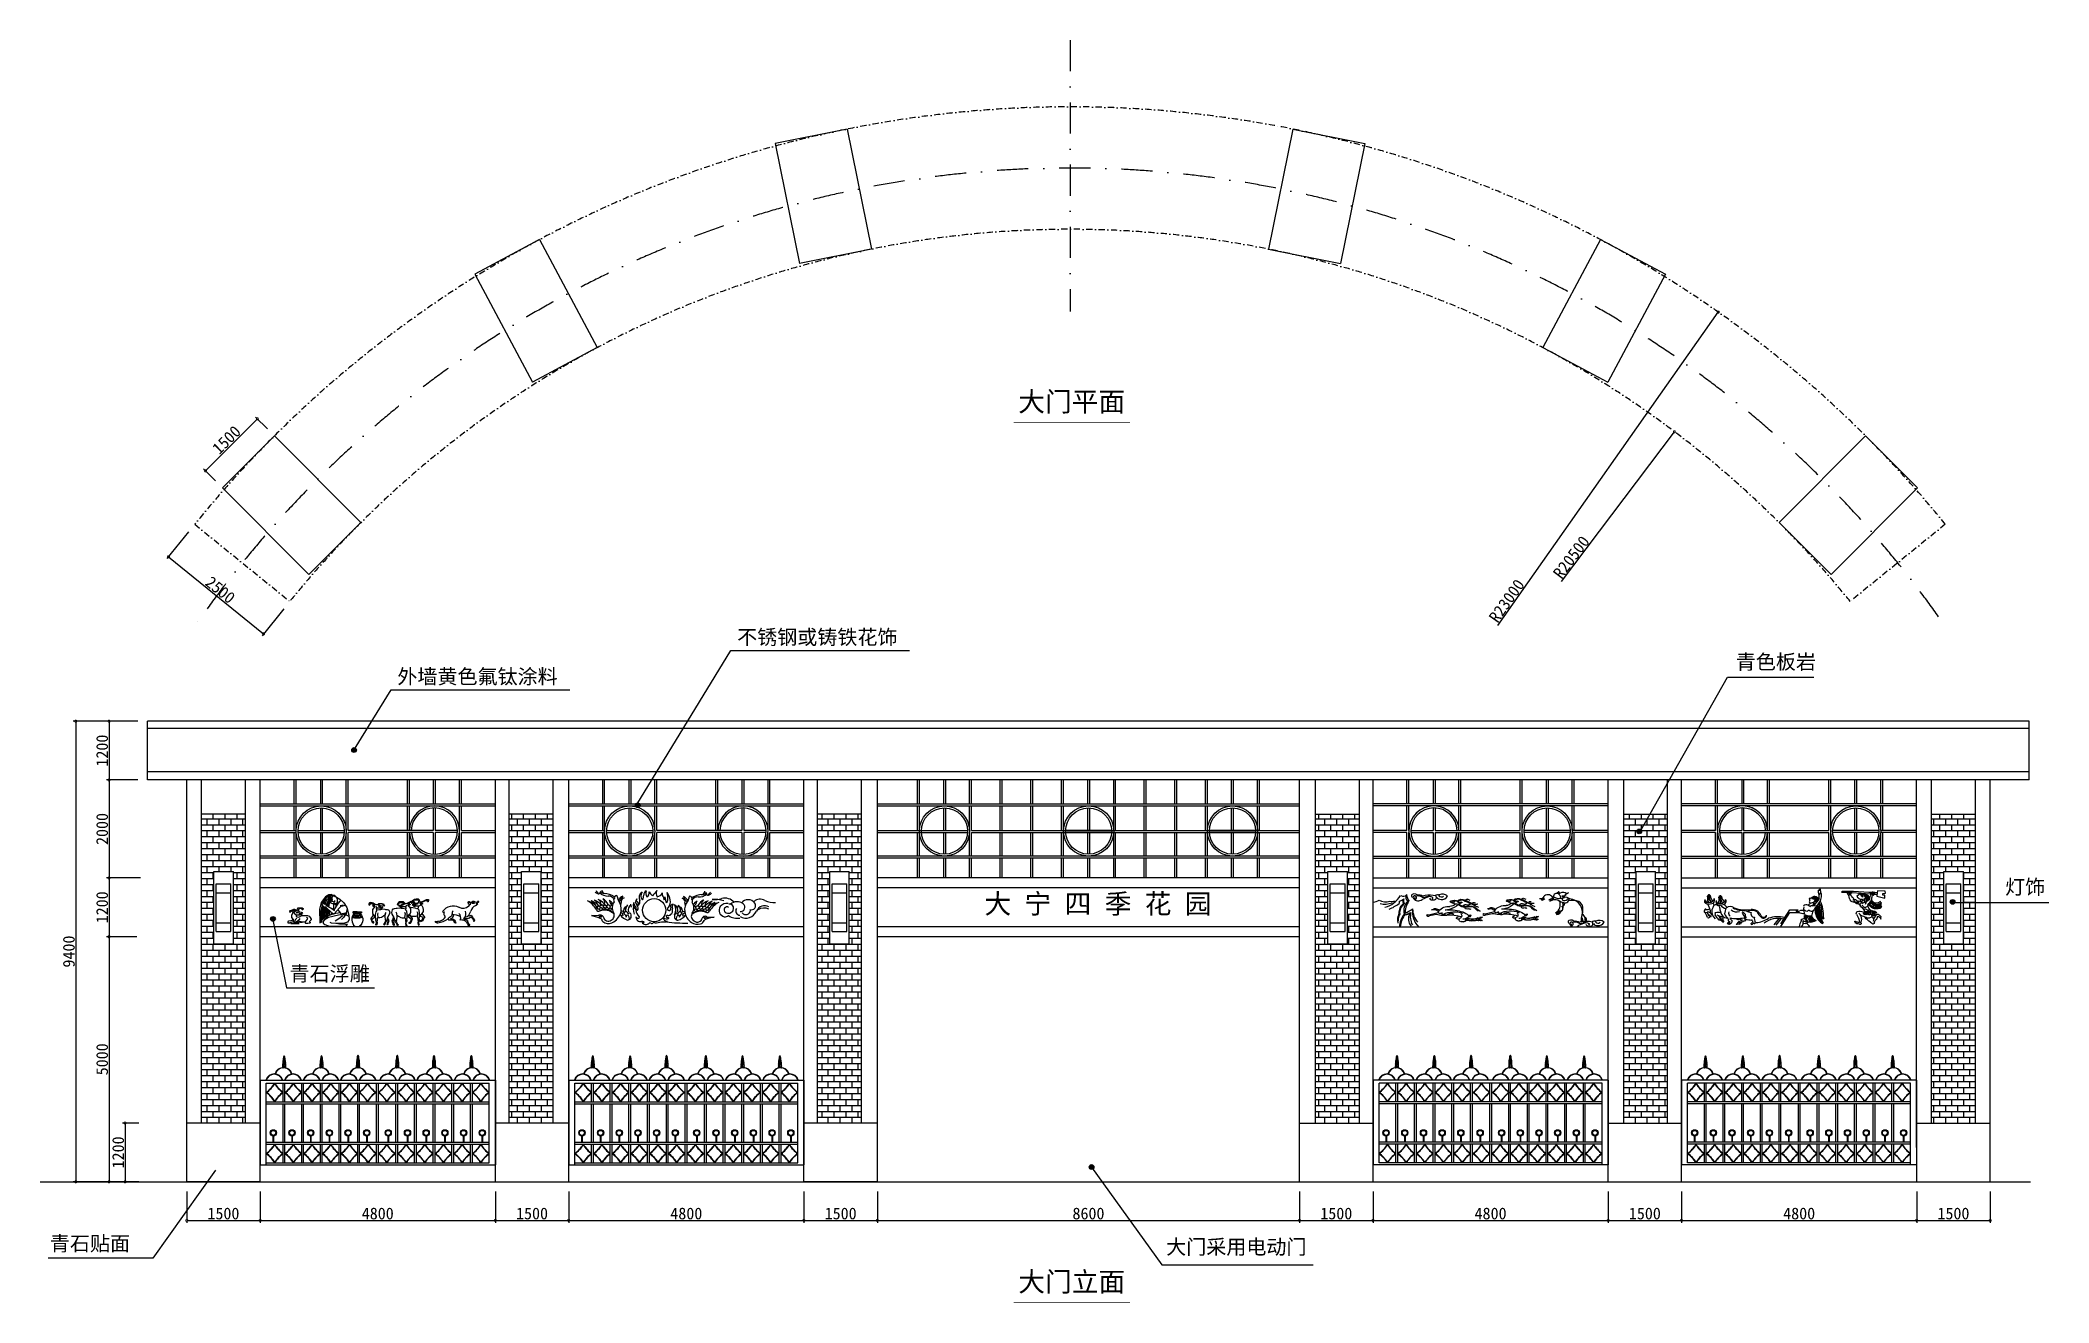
# Model space of a CAD drawing. Extents: x -1337 to 39675, y 27669 to 53445.
import ezdxf

# ---------------------------------------------------------------- set-up
doc = ezdxf.new("R2010")
doc.units = 0
doc.linetypes.add('DASHDOT', pattern=[25.4, 12.7, -6.35, 0, -6.35])
doc.layers.get('0').update_dxf_attribs({"linetype": 'CONTINUOUS'})
doc.layers.get('DEFPOINTS').update_dxf_attribs({"linetype": 'CONTINUOUS'})
for name, color, linetype in [('LAYER1', 3, 'CONTINUOUS'), ('LAYER2', 4, 'CONTINUOUS'), ('S1', 140, 'CONTINUOUS'), ('S2', 3, 'CONTINUOUS'), ('植物', 92, 'CONTINUOUS')]:
    doc.layers.add(name, color=color, linetype=linetype)
doc.styles.get("Standard").update_dxf_attribs({"font": 'SimSun.ttf'})
doc.dimstyles.new('ISO-25', dxfattribs={"dimtxt": 240, "dimasz": 10, "dimexe": 1.25, "dimexo": 0.625, "dimgap": 20, "dimtad": 1, "dimdec": 0, "dimtxsty": 'STANDARD', "dimblk1": 'DOTSMALL', "dimblk2": 'DOTSMALL', "dimsah": 1, "dimcen": 2.5, "dimazin": 3, "dimtfac": 1, "dimtdec": 4, "dimtmove": 0, "dimatfit": 3, "dimtolj": 1, "dimtzin": 0})
pattern_1 = [(180, (40133.6, 0), (0, 121.92), []), (90, (40133.6, 0), (121.92, 121.92), [121.92, -121.92])]

msp = doc.modelspace()

# ---------------------------------------------------------------- texts
at = {"color": 7, "insert": (17944.2, 36015), "char_height": 400, "width": 336820.788, "attachment_point": 1}
msp.add_mtext('\\f黑体|b0|i0|c134|p2;大 宁 四 季 花 园', dxfattribs=at)
at = {"layer": '植物', "width": 7197.578, "attachment_point": 1}
for s, insert, char_height in [('大门平面', (18634.4, 46266.1), 400), ('不锈钢或铸铁花饰', (12894.1, 41408.7), 300), ('外墙黄色氟钛涂料', (5955.7, 40604.1), 300), ('青色板岩', (33283.7, 40903.8), 300), ('灯饰', (38783, 36309.1), 300), ('青石浮雕', (3756.4, 34538.7), 300), ('青石贴面', (-1138.4, 29029.5), 300), ('大门采用电动门', (21654, 28960.3), 300), ('大门立面', (18634.4, 28298.9), 400)]:
    msp.add_mtext(s, dxfattribs=dict(at, insert=insert, char_height=char_height))

# ---------------------------------------------------------------- blocks, each defined once
blk = doc.blocks.new('A$C32DF7847')
at = {"layer": 'S1'}
for points in [[(473, 160), (439, 186), (397, 209), (388, 226), (377, 245), (373, 244), (374, 228), (375, 223), (364, 231), (354, 239), (347, 237), (349, 224), (360, 207), (376, 198), (385, 197), (403, 182), (464, 127), (474, 128), (553, 214)], [(428, 247), (446, 236), (459, 231), (474, 234), (492, 234), (508, 243), (510, 256), (509, 281), (499, 297), (486, 302)], [(499, 297), (532, 277), (574, 241), (604, 192), (624, 114), (626, 70), (612, 41), (581, 31), (515, 28), (446, 32), (432, 39)], [(479, 262), (478, 245), (474, 242), (466, 248), (444, 257)], [(466, 302), (463, 306), (467, 319), (477, 319), (485, 310), (487, 304), (487, 296)], [(544, 252), (537, 255), (526, 251), (500, 217), (478, 178), (470, 155)], [(471, 311), (473, 306), (478, 302)], [(474, 233), (491, 215), (494, 210)], [(492, 234), (506, 224)], [(537, 213), (559, 217), (570, 220)], [(549, 205), (590, 217)], [(900, 203), (905, 193), (916, 188), (943, 187), (953, 182), (960, 185), (960, 189), (954, 190), (949, 191), (939, 195), (947, 196), (958, 193), (969, 191), (974, 196), (971, 203), (964, 204), (957, 204), (950, 206), (945, 213), (929, 219), (907, 218), (897, 222), (885, 227), (872, 235), (861, 239), (847, 242), (836, 240), (830, 229), (830, 218), (836, 216), (841, 221), (841, 230), (845, 233), (856, 234), (864, 232), (886, 217)], [(894, 213), (887, 217), (875, 216), (866, 209), (874, 205), (884, 204), (892, 206)], [(916, 219), (923, 226), (931, 234), (950, 233), (966, 232), (978, 229), (989, 208), (983, 205), (978, 212), (974, 219), (965, 227), (951, 228), (931, 226), (925, 221), (925, 218)], [(1198, 232), (1191, 241), (1182, 249), (1160, 248), (1143, 248), (1130, 244), (1117, 221), (1124, 217), (1130, 225), (1134, 233), (1144, 242), (1160, 243), (1182, 241), (1189, 235), (1189, 232)], [(1217, 215), (1211, 204), (1199, 198), (1169, 198), (1158, 192), (1150, 195), (1150, 200), (1157, 201), (1162, 201), (1173, 207), (1164, 207), (1152, 204), (1140, 202), (1134, 208), (1137, 215), (1146, 216), (1153, 216), (1161, 219), (1167, 226), (1184, 232), (1209, 232), (1220, 236), (1234, 242), (1247, 251), (1260, 255), (1275, 258), (1288, 256), (1294, 243), (1294, 232), (1287, 230), (1283, 235), (1283, 245), (1277, 248), (1265, 249), (1256, 247), (1232, 231)], [(1228, 217), (1241, 198), (1254, 182), (1255, 159), (1255, 141), (1242, 120), (1231, 109), (1219, 109)], [(1223, 226), (1231, 231), (1244, 229), (1254, 222), (1245, 217), (1235, 216), (1226, 218)], [(1267, 249), (1259, 236), (1271, 234), (1275, 248)], [(1351, 248), (1342, 269), (1333, 277), (1311, 276), (1293, 275), (1274, 261), (1272, 258)], [(1357, 223), (1351, 213), (1338, 207), (1309, 206), (1298, 201), (1289, 203), (1289, 208), (1296, 210), (1302, 210), (1313, 216), (1303, 216), (1292, 213), (1280, 211), (1274, 216), (1277, 224), (1285, 225), (1292, 225), (1300, 228), (1306, 235), (1336, 243), (1355, 239)], [(1282, 257), (1284, 260), (1294, 269), (1310, 270), (1332, 268), (1335, 259), (1336, 243)], [(1320, 152), (1324, 137), (1321, 99), (1326, 91), (1330, 80), (1329, 61), (1333, 55), (1329, 36), (1332, 16), (1339, 11), (1345, 18), (1339, 23), (1338, 41), (1340, 55), (1344, 64), (1343, 86), (1346, 94), (1346, 133), (1342, 163), (1334, 173), (1331, 185), (1334, 192), (1334, 199), (1328, 205)], [(1355, 226), (1369, 211), (1380, 191), (1382, 168), (1382, 150), (1369, 129), (1358, 118), (1347, 107)], [(1350, 235), (1358, 239), (1371, 238), (1381, 230), (1372, 225), (1362, 225), (1353, 226)], [(1351, 249), (1362, 250), (1372, 253), (1390, 261), (1402, 268), (1416, 274), (1436, 273), (1437, 263), (1434, 250), (1426, 248), (1425, 255), (1429, 263), (1422, 265), (1408, 261), (1395, 256), (1359, 240)], [(52, 61), (31, 56), (7, 53), (0, 50), (1, 37), (8, 35), (23, 37), (26, 40), (49, 44)], [(86, 159), (80, 167), (73, 171), (58, 171), (44, 166), (22, 158), (20, 155), (21, 145), (31, 146), (31, 151), (57, 162), (71, 161), (77, 155)], [(93, 84), (78, 68), (70, 50), (60, 50), (55, 45), (32, 40), (33, 29), (117, 29), (104, 37), (93, 36), (74, 38), (59, 36)], [(57, 141), (45, 126), (38, 111), (38, 89), (54, 72), (59, 63)], [(75, 145), (72, 149), (60, 153), (45, 148), (58, 140), (73, 137)], [(50, 75), (55, 59), (60, 51)], [(74, 149), (80, 155), (92, 161), (110, 158), (118, 149), (124, 147), (137, 145), (147, 142), (150, 133), (145, 130), (132, 128), (117, 129), (121, 121), (135, 122), (146, 124), (141, 116), (125, 114), (107, 114), (89, 115), (73, 125), (70, 137)], [(123, 79), (109, 60), (79, 38)], [(82, 118), (86, 104), (97, 95), (110, 93), (121, 97), (144, 110), (180, 111), (201, 109), (220, 103), (231, 91), (239, 73), (239, 66), (221, 49), (223, 42), (232, 39), (226, 31), (205, 27), (188, 28), (183, 35), (181, 50)], [(93, 160), (93, 168), (99, 173), (104, 187), (115, 190), (147, 190), (158, 181), (155, 168), (149, 167), (143, 177), (138, 181), (117, 180), (110, 172), (107, 158)], [(193, 92), (201, 85), (199, 73), (179, 47), (148, 38), (127, 40), (96, 44)], [(115, 53), (136, 49), (172, 47)], [(176, 45), (178, 35), (186, 29)], [(371, 64), (361, 48), (362, 32), (378, 18), (405, 7), (438, 1), (597, 4), (612, 18), (589, 19), (530, 22), (491, 29)], [(535, 139), (471, 128), (414, 107), (381, 81), (368, 63)], [(560, 106), (534, 86), (503, 62), (486, 52)], [(513, 167), (529, 149), (548, 117)], [(542, 127), (599, 141)], [(604, 171), (596, 132), (568, 90), (549, 70)], [(556, 117), (592, 129), (603, 129)], [(874, 113), (850, 79), (850, 73), (856, 60), (862, 41), (871, 35), (879, 36), (878, 46), (874, 48), (867, 46), (863, 49), (861, 74), (886, 92), (889, 98)], [(889, 205), (878, 188), (867, 173), (865, 153), (866, 136), (877, 118), (887, 108), (897, 108)], [(866, 132), (874, 114), (888, 100), (896, 95)], [(921, 138), (917, 125), (920, 91), (915, 84), (912, 74), (913, 57), (910, 51), (913, 34), (910, 16), (904, 12), (898, 17), (904, 22), (905, 39), (903, 51), (899, 59), (900, 79), (898, 86), (897, 121), (902, 148), (909, 157), (911, 168), (908, 174), (908, 180), (914, 186)], [(910, 167), (938, 172), (952, 172), (972, 177), (990, 174), (999, 172), (1016, 170), (1025, 167), (1028, 169), (1035, 162), (1041, 136), (1037, 121), (1019, 90), (1015, 80), (1011, 63), (1009, 51), (1004, 47), (996, 35), (991, 19)], [(992, 112), (978, 102), (956, 91), (941, 88), (919, 88)], [(1001, 142), (994, 130), (991, 100), (996, 67), (1001, 56), (994, 47), (986, 30), (984, 25), (978, 22), (979, 21), (983, 20), (987, 16), (991, 19)], [(1015, 80), (1025, 57), (1016, 25), (1012, 19), (1017, 19), (1020, 16), (1026, 23), (1026, 32), (1029, 38), (1035, 59), (1029, 69), (1026, 76), (1023, 96)], [(1206, 175), (1175, 181), (1159, 181), (1137, 186), (1117, 183), (1107, 180), (1087, 179), (1078, 175), (1074, 177), (1066, 169), (1059, 140), (1064, 124), (1084, 90), (1088, 78), (1094, 60), (1095, 47), (1101, 42), (1110, 28), (1115, 11)], [(1088, 78), (1078, 53), (1087, 18), (1092, 11), (1087, 11), (1084, 8), (1077, 15), (1077, 25), (1073, 32), (1066, 55), (1073, 66), (1076, 74), (1080, 96)], [(1104, 147), (1112, 134), (1115, 100), (1110, 64), (1104, 51), (1112, 42), (1121, 23), (1123, 17), (1130, 14), (1129, 13), (1124, 11), (1120, 8), (1115, 11)], [(1114, 114), (1130, 103), (1154, 91), (1170, 87), (1195, 88)], [(1193, 143), (1198, 128), (1194, 90), (1199, 83), (1203, 71), (1202, 52), (1206, 47), (1202, 27), (1205, 7), (1212, 2), (1218, 9), (1212, 14), (1211, 32), (1213, 47), (1218, 55), (1216, 77), (1219, 85), (1219, 124), (1215, 154), (1207, 164), (1205, 176), (1208, 183), (1208, 190), (1201, 196)], [(1254, 136), (1245, 116), (1230, 100), (1221, 95)], [(1245, 116), (1272, 78), (1272, 70), (1265, 56), (1258, 35), (1249, 29), (1239, 29), (1241, 40), (1245, 42), (1253, 41), (1257, 44), (1260, 72), (1232, 92), (1228, 98)], [(1246, 112), (1265, 104), (1289, 102), (1309, 105), (1322, 106)], [(1330, 182), (1319, 179), (1302, 186), (1277, 190), (1256, 192), (1248, 190)], [(1370, 130), (1386, 106), (1400, 90), (1391, 82), (1383, 72), (1378, 56), (1362, 48), (1352, 46), (1344, 59), (1357, 59), (1370, 64), (1384, 89), (1359, 101), (1352, 110)]]:
    blk.add_lwpolyline(points, dxfattribs=at)
for points in [[(943, 207), (938, 209), (934, 211), (928, 209), (928, 205), (932, 205), (940, 205)], [(1169, 220), (1174, 222), (1179, 223), (1185, 222), (1185, 218), (1180, 218), (1172, 218)], [(1309, 229), (1314, 231), (1318, 232), (1325, 231), (1325, 226), (1320, 226), (1312, 226)], [(88, 138), (95, 145), (105, 145), (110, 139), (99, 136), (93, 136)]]:
    blk.add_lwpolyline(points, close=True, dxfattribs=at)
blk.add_lwpolyline([(620, 102), (608, 110), (567, 117), (517, 113), (417, 89), (371, 64, 0.932416)], format="xyb", dxfattribs=at)
at = {"layer": 'S2'}
for p, q in [((746, 137), (673, 137)), ((675, 128), (744, 128)), ((709, 112), (709, 87))]:
    blk.add_line(p, q, dxfattribs=at)
for points in [[(464, 316), (443, 324), (419, 320), (386, 302), (343, 243), (326, 174), (327, 33)], [(351, 223), (339, 156), (336, 35)], [(359, 210), (348, 150), (345, 39)], [(459, 314), (440, 316), (408, 309), (390, 294), (371, 270), (356, 241)], [(446, 312), (413, 305), (392, 287), (376, 255), (367, 235)], [(433, 306), (401, 270), (384, 238)], [(441, 305), (419, 273), (392, 221)], [(430, 282), (400, 212)], [(421, 255), (410, 203)], [(459, 308), (430, 269), (417, 196)], [(442, 257), (434, 249), (431, 247)], [(443, 255), (441, 248), (436, 243)], [(469, 232), (466, 196), (461, 169)], [(369, 201), (360, 155), (355, 63)], [(380, 197), (371, 154), (365, 75)], [(390, 192), (382, 154), (377, 87)], [(397, 185), (389, 130)], [(406, 178), (390, 96)], [(413, 170), (403, 97)], [(420, 157), (416, 123)], [(424, 162), (426, 124), (420, 110)], [(449, 139), (445, 116)], [(655, 91), (686, 113), (709, 87)], [(665, 115), (682, 88), (709, 112)], [(753, 115), (736, 88), (709, 112)], [(763, 91), (735, 113), (709, 87)]]:
    blk.add_lwpolyline(points, dxfattribs=at)
blk.add_lwpolyline([(448, 289), (451, 289), (453, 264), (446, 264)], close=True, dxfattribs=at)
for points in [[(709, 148), (679, 148, 0.088508), (667, 146, 0.430163), (664, 140, 0.466102), (673, 137, -0.487171), (675, 128, 0.424841), (686, 0)], [(655, 91, 0.094995), (763, 92, 0.084544)], [(665, 115, 0.084544), (753, 116, -1.757524)], [(709, 148), (739, 148, -0.088508), (752, 146, -0.430163), (754, 140, -0.466102), (746, 137, 0.487171), (744, 128, -0.424841), (733, 0)]]:
    blk.add_lwpolyline(points, format="xyb", dxfattribs=at)
blk = doc.blocks.new('A$C18733D37')
at = {"layer": 'S1'}
for centre, radius, start, end in [((346, 216), 23.2, 32.6023, 120.5234), ((341, 234), 6.82, 165.3291, 289.3028), ((350, 213), 18.1, 18.8723, 141.4131), ((358, 247), 32.5, 226.1685, 283.3469), ((317, 230), 44.6, 310.9203, 341.6526), ((394, 207), 35.4, 60.6269, 142.9576), ((394, 201), 31.6, 62.7674, 122.2073), ((391, 270), 45.4, 252.2695, 292.7052), ((421, 255), 19.8, 240.6269, 312.781), ((392, 251), 56.2, 295.6152, 326.7237), ((231, 549), 379, 300.0421, 303.9231), ((424, 220), 3.14, 167.5033, 319.4072), ((435, 206), 14.8, 75.3336, 128.4232), ((442, 233), 10.9, 67.2177, 132.781), ((444, 239), 4.74, 250.6737, 67.2177), ((12, 61), 24.1, 239.3818, 287.9489), ((23, 50), 25.5, 203.7481, 286.481), ((23, 40), 4.71, 212.1861, 38.8415), ((41, 99), 57.2, 255.2906, 294.4989), ((0, 260), 236, 277.3902, 304.6045), ((28, 127), 88.2, 294.4989, 332.3541), ((187, 62), 134, 63.9295, 144.4687), ((91, 153), 18.6, 223.3828, 292.8603), ((138, 121), 47.5, 162.5424, 227.3457), ((145, 64), 11, 125.5094, 260.0929), ((-1731, 2376), 2966, 309.0676, 309.5621), ((151, -99), 152, 81.4842, 92.9877), ((147, 115), 28.2, 294.7438, 1.1998), ((158, 65), 2.93, 290.1702, 61.6513), ((167, 8), 54.8, 53.945, 98.5153), ((137, 122), 58.9, 292.0579, 344.4158), ((168, 13), 38.8, 48.0487, 81.4842), ((220, 116), 45.6, 139.4603, 181.1998), ((179, -69), 177, 62.6964, 91.3366), ((189, 37), 7.67, 311.9513, 48.0487), ((203, 40), 13.5, 225.0355, 278.125), ((272, 83), 78.4, 202.8526, 219.1198), ((211, 31), 7.29, 215.3761, 302.8717), ((197, 22), 18.2, 9.8062, 39.1198), ((210, 78), 53.1, 332.2887, 50.3507), ((286, 266), 91.9, 243.9295, 310.9203), ((260, -68), 122, 60.9285, 91.2138), ((252, 119), 63.9, 308.1655, 21.7683), ((299, 67), 6.02, 132.7197, 256.3736), ((324, 125), 57, 242.4, 317.5103), ((261, -90), 155, 62.6857, 76.3736), ((284, 161), 83.2, 287.0183, 346.9901), ((262, -16), 77, 23.3766, 47.1064), ((369, 45), 37.2, 174.1963, 225.6873), ((339, 16), 6.65, 197.1975, 280.9199), ((344, 1), 9.75, 114.1683, 185.8245), ((335, 62), 61.6, 269.3109, 281.0688), ((349, 117), 20.9, 239.4938, 316.7523), ((195, -134), 212, 40.892, 45.6873), ((349, 12), 12.4, 243.3558, 300.3363), ((354, 3), 2.61, 319.108, 40.892), ((444, 125), 80.9, 109.8269, 166.9901), ((323, 21), 91.4, 50.0532, 62.6136), ((575, 288), 290, 224.1224, 231.7498), ((434, 109), 55.9, 198.0029, 235.1916), ((408, 51), 16.2, 145.8277, 207.807), ((398, 48), 6.27, 232.5687, 330.0317), ((464, 57), 62.1, 174.8782, 191.1527)]:
    blk.add_arc(centre, radius, start, end, dxfattribs=at)
blk = doc.blocks.new('A$C700743DF')
at = {"layer": 'S1'}
blk.add_lwpolyline([(1, 455), (109, 458), (112, 432), (115, 386), (9, 360), (7, 398), (36, 399), (36, 422), (0, 427)], close=True, dxfattribs=at)
for points in [[(153, 415), (112, 413)], [(115, 434), (148, 435)], [(183, 437), (225, 438), (432, 452), (589, 451), (596, 443), (519, 439)], [(474, 437), (451, 436), (205, 417), (196, 418), (186, 417)], [(496, 438), (493, 438)], [(505, 438), (504, 438)]]:
    blk.add_lwpolyline(points, dxfattribs=at)
for centre, radius, start, end in [((156, 435), 8.31, 12.3219, 152.8283), ((199, 437), 50.9, 177.9076, 205.5047), ((176, 416), 22.5, 181.4782, 273.7775), ((188, 430), 24.5, 164.0475, 232.8528), ((176, 440), 5.04, 25.4109, 193.8647), ((150, 419), 28.8, 349.7061, 43.4358), ((175, 413), 3.41, 232.8528, 11.1126), ((10, 343), 175, 357.7647, 16.7544), ((125, 415), 61.6, 3.7367, 25.9413), ((183, 419), 3.42, 217.9915, 9.8959), ((118, 348), 96.2, 355.1132, 45.6434), ((-136, 31), 442, 32.1174, 43.5632), ((191, 433), 4.45, 13.5402, 183.9367), ((190, 423), 4.53, 209.2359, 308.164), ((187, 428), 10.3, 308.164, 35.5617), ((199, 270), 70.9, 6.5929, 78.3905), ((266, 221), 84.4, 48.779, 93.201), ((315, 363), 39.7, 125.5499, 209.5286), ((250, 326), 34.7, 320.6085, 29.5286), ((300, 346), 12.2, 133.5215, 344.5958), ((312, 395), 21, 48.9074, 167.9321), ((289, 306), 29, 342.5483, 65.2096), ((325, 401), 59.7, 257.2587, 342.6607), ((270, 288), 78.4, 307.709, 349.5885), ((371, 265), 55.7, 68.0078, 151.3759), ((333, 419), 11.3, 228.9074, 344.0737), ((173, 373), 170, 333.7756, 351.2193), ((351, 409), 10.2, 18.1752, 134.8562), ((394, 184), 102, 90.0057, 117.4434), ((371, 410), 10.2, 168.9578, 274.3597), ((373, 391), 9.31, 20.2159, 94.3597), ((422, 290), 51.8, 66.0309, 145.088), ((367, 388), 15.1, 342.6607, 24.4982), ((488, 170), 149, 112.0644, 129.3621), ((441, 337), 30.2, 253.2539, 324.6557), ((458, 348), 25, 90.6422, 194.3565), ((512, 354), 60, 121.3852, 162.5682), ((365, 405), 132, 319.58, 356.7822), ((539, 421), 66.5, 159.4916, 198.7967), ((481, 436), 12.3, 298.5891, 113.1835), ((468, 418), 19, 307.8376, 21.6263), ((493, 437), 13, 123.7061, 239.7684), ((506, 409), 14.9, 115.8391, 238.2844), ((509, 439), 12.4, 138.617, 244.7817), ((459, 445), 60.6, 308.881, 348.56), ((490, 436), 15.6, 314.5102, 52.0366), ((514, 437), 9.88, 106.864, 249.0415), ((503, 436), 15.3, 307.3416, 64.3808), ((201, -9), 183, 126.6576, 140.854), ((-69, 74), 132, 358.8475, 14.3279), ((119, 61), 57, 111.0706, 168.9058), ((105, 121), 21.9, 33.6279, 126.6576), ((98, 101), 12.9, 2.9303, 87.1204), ((174, 109), 63.6, 187.0415, 226.4717), ((-379, -201), 603, 28.3443, 33.6279), ((93, 19), 57.5, 1.7908, 49.891), ((165, 22), 14.9, 181.7908, 317.7925), ((82, 47), 79.6, 359.752, 28.3443), ((224, 64), 62.4, 130.4957, 182.6969), ((232, 140), 59.5, 158.6263, 204.4627), ((258, -62), 110, 119.4777, 137.7925), ((232, 151), 64.5, 213.5748, 310.1791), ((232, 140), 59.5, 128.3598, 131.6466), ((123, 278), 117, 308.3598, 354.3766), ((98, 220), 215, 299.4777, 325.9803), ((230, 232), 40.4, 247.714, 323.821), ((276, 198), 16.7, 5.3607, 143.821), ((119, 586), 508, 287.6642, 296.6331), ((393, 129), 123, 127.709, 155.2403), ((346, 55), 127, 74.5995, 109.4877), ((437, 73), 111, 133.8271, 181.5662), ((425, 73), 98.9, 181.5662, 203.5128), ((342, 12), 12.3, 120.5155, 324.9539), ((317, 26), 19.5, 350.7497, 23.5128), ((686, -27), 340, 150.0247, 170.6355), ((357, 58), 30.7, 258.8233, 309.6175), ((-6475722, 32409110), 33049806, 281.3001633, 281.3002236), ((393, -8), 45.3, 84.3772, 111.4005), ((373, 156), 22.7, 323.6189, 74.5995), ((389, 22), 10.5, 252.4005, 348.9134), ((400, 51), 14.3, 260.7147, 333.2028), ((403, 21), 3.79, 200.3579, 78.9642), ((406, 27), 2.78, 224.2071, 116.2113), ((407, 35), 6.13, 250.8, 26.7778), ((413, 41), 3.68, 265.1985, 94.8015)]:
    blk.add_arc(centre, radius, start, end, dxfattribs=at)
at = {"layer": 'S2'}
for centre, radius, start, end in [((120, 345), 124, 234.0596, 327.3386), ((126, 331), 106, 225.285, 334.4295), ((119, 338), 126, 237.4136, 330.375), ((128, 334), 97.9, 220.1185, 337.0384), ((121, 338), 75.6, 211.2833, 343.8304), ((119, 343), 73.1, 212.2397, 347.6192), ((121, 336), 79.6, 216.2602, 345.629), ((122, 337), 84.6, 222.6138, 338.0188), ((122, 354), 64.3, 213.755, 325.6327), ((139, 404), 93.4, 292.9089, 305.0734), ((360, 241), 172, 154.8389, 158.0188), ((139, 404), 93.4, 323.5794, 340.6965), ((360, 241), 172, 142.986, 145.6029), ((293, 344), 66.8, 86.1049, 183.3842), ((128, 334), 97.9, 0.6957, 3.3842), ((289, 351), 65.7, 74.3396, 160.6965), ((294, 345), 61.7, 89.2295, 186.6933), ((300, 338), 63.6, 97.2743, 185.7011), ((306, 333), 66, 106.9844, 187.9105), ((302, 334), 57.7, 106.3846, 187.1558), ((311, 330), 55.4, 128.0334, 195.0663), ((337, 325), 72.8, 148.9334, 194.9544), ((291, 277), 51.3, 280.6357, 20.7705), ((338, 381), 28, 127.8865, 195.9167), ((269, 419), 63.7, 313.7425, 343.555), ((376, 335), 35.8, 242.5037, 295.0608), ((373, 356), 62.8, 259.3275, 334.2147), ((169, 120), 68.4, 77.7064, 142.2272), ((130, 227), 66.8, 257.5667, 308.6789), ((174, 137), 32.7, 115.853, 188.5022), ((66, 223), 118, 309.8117, 330.7402), ((182, 127), 30.8, 131.4773, 198.9042), ((155, 132), 15.3, 259.3757, 357.411), ((285, 152), 109, 161.0306, 194.3842), ((148, 168), 53.5, 305.9711, 10.3911), ((255, 356), 183, 246.5432, 279.8103), ((241, 279), 109, 238.0646, 294.2676), ((235, 163), 37.7, 156.4843, 247.1535), ((159, 141), 63.4, 348.4938, 40.2293), ((264, 157), 39.8, 144.16, 224.2172), ((178, 153), 62, 337.7379, 26.4563), ((280, 157), 36.2, 142.0236, 222.5617), ((274, 270), 36.9, 219.85, 349.066), ((231, 155), 31.8, 314.8788, 49.7065), ((296, 156), 36.2, 142.0236, 222.5617), ((247, 154), 31.8, 314.8788, 49.7065), ((313, 157), 36.2, 142.0236, 222.5617), ((264, 155), 31.8, 314.8788, 49.7065)]:
    blk.add_arc(centre, radius, start, end, dxfattribs=at)
blk = doc.blocks.new('A$C233732FE')
at = {"layer": 'S1'}
blk.add_lwpolyline([(820, 444), (1016, 461), (1043, 478), (1065, 476), (1047, 451), (1028, 447), (1009, 448), (935, 438), (873, 431), (840, 415, -0.059079), (725, 357, 5.882484)], format="xyb", dxfattribs=at)
for points in [[(44, 75), (2, 60)], [(310, 108), (266, 85), (206, 61), (157, 47), (124, 45), (111, 50), (112, 39), (103, 32), (91, 32), (79, 42), (75, 42), (70, 34), (63, 25), (55, 25), (49, 20), (39, 18), (34, 11), (29, 0), (45, 1), (53, 8), (61, 3)]]:
    blk.add_lwpolyline(points, dxfattribs=at)
blk.add_circle((435, 556), 11.1, dxfattribs=at)
for centre, radius, start, end in [((305, 487), 8.15, 137.1909, 290.8014), ((306, 585), 92.7, 265.6419, 304.8415), ((325, 515), 39.7, 244.8153, 315.9379), ((832, -317), 783, 105.447, 128.5649), ((372, 489), 18.5, 112.4835, 285.3609), ((-96, 796), 544, 327.7798, 334.0592), ((570, 939), 507, 247.5504, 271.5348), ((453, 493), 88, 86.6452, 131.8438), ((410, 546), 58.6, 254.3922, 342.0949), ((504, 644), 165, 245.7552, 287.4729), ((439, 600), 76.5, 283.2488, 326.6583), ((232, -1313), 1907, 82.7631, 83.1924), ((501, 519), 44.4, 82.9232, 139.5021), ((495, 557), 31.8, 45.4202, 137.8628), ((488, 582), 30, 291.7247, 356.8427), ((665, 270), 244, 56.9734, 117.306), ((575, 759), 326, 271.5348, 286.8414), ((684, 431), 76, 276.9143, 344.8966), ((770, 494), 79.8, 252.7179, 298.0877), ((907, 423), 138, 116.431, 153.8162), ((779, 444), 36.1, 324.1857, 56.9734), ((1152, 176), 457, 129.3028, 139.7789), ((864, 509), 42.3, 64.5193, 116.431), ((885, 502), 34.9, 82.657, 129.3028), ((907, 598), 56.7, 244.5193, 296.8472), ((916, 748), 212, 262.657, 274.3698), ((34, 134), 80.5, 246.504, 271.0195), ((40, -207), 261, 84.1384, 91.0195), ((61, 77), 17.5, 161.931, 296.5971), ((72, 1), 11.6, 81.597, 168.8823), ((70, 82), 29.2, 264.1384, 341.4086), ((44, 112), 57.1, 296.5971, 327.0813), ((80, 56), 43.6, 261.597, 330.5707), ((124, 328), 257, 262.7834, 305.0888), ((133, 400), 324, 262.7067, 272.3384), ((60, 522), 494, 277.1252, 302.5228), ((138, 273), 196, 272.3384, 312.6087), ((216, 194), 17.4, 213.5769, 323.946), ((225, 187), 21.1, 209.1938, 300.3004), ((237, 181), 27.2, 224.941, 305.69), ((249, 170), 23.4, 67.5945, 143.946), ((252, 205), 45.9, 243.4953, 286.1562), ((550, 36), 331, 128.5649, 151.9542), ((297, 190), 39.2, 176.5324, 272.8397), ((282, 120), 16.7, 20.8993, 137.8099), ((295, 139), 26.9, 197.6357, 255.1623), ((379, 455), 353, 255.1623, 263.9229), ((340, 293), 149, 252.4001, 290.8215), ((302, 145), 19.9, 257.82, 357.9545), ((339, 103), 19.5, 65.2761, 169.1396), ((356, 131), 13.7, 113.6337, 293.8127), ((370, 151), 55.3, 239.0316, 304.2619), ((669, -111), 496, 82.156, 130.0162), ((439, 246), 53.5, 145.5509, 273.6375), ((446, 39), 79.6, 101.1767, 124.2619), ((876, -413), 785, 105.6295, 126.8563), ((429, 156), 38.8, 271.6159, 70.4647), ((472, 224), 38.7, 245.9951, 341.7568), ((480, 245), 17.6, 117.5878, 286.6102), ((490, 210), 18.9, 7.4617, 106.6102), ((614, 246), 110, 62.4121, 141.2115), ((688, 383), 45.2, 239.8559, 324.9813)]:
    blk.add_arc(centre, radius, start, end, dxfattribs=at)
at = {"layer": 'S2'}
for centre, radius, start, end in [((-52, 592), 257, 281.8354, 324.3415), ((-107, 737), 356, 310.7436, 319.6205), ((1042, -401), 1211, 130.7, 138.7401), ((-431, 1104), 885, 311.5958, 317.9711), ((183, 490), 25.4, 4.9829, 139.6205), ((6112, -9760), 11757, 120.0547, 120.3178), ((256, 361), 63.8, 36.3692, 120.0547), ((321, 426), 128, 66.277, 137.9711), ((312, 449), 91.3, 56.4642, 130.7), ((245, 497), 112, 279.3281, 350.7967), ((224, 530), 164, 299.3557, 339.1725), ((-440, 602), 607, 316.4284, 328.8267), ((8, 507), 164, 268.8324, 318.7401), ((144, 168), 175, 119.8407, 141.4712), ((-256, 426), 351, 318.7735, 333.9922), ((148, 170), 112, 133.0689, 161.7053), ((77, 374), 32.4, 26.1374, 159.7769), ((22, 381), 70.8, 299.8407, 338.6874), ((213, 197), 170, 111.8667, 153.9922), ((60, 264), 16.6, 313.0689, 66.8308), ((196, 218), 136, 92.8619, 148.8267), ((351, -146), 540, 99.3281, 111.8667), ((163, 413), 27.2, 242.2352, 300.3178), ((204, 283), 33.8, 88.4798, 161.9998), ((176, 614), 261, 272.8619, 299.3557), ((207, 416), 99.8, 268.4798, 300.447), ((246, 351), 23.8, 300.447, 51.7724)]:
    blk.add_arc(centre, radius, start, end, dxfattribs=at)
blk = doc.blocks.new('_DOTSMALL')
at = {"color": 0, "linetype": 'BYBLOCK', "const_width": 0.5}
blk.add_lwpolyline([(-0.0625, 0, 1), (0.0625, 0, 1)], format="xyb", close=True, dxfattribs=at)
blk = doc.blocks.new('*D62')
at = {"color": 0, "linetype": 'BYBLOCK'}
for p, q in [((1103, 39542), (465, 39542)), ((515, 39542), (515, 38342)), ((1103, 38342), (465, 38342))]:
    blk.add_line(p, q, dxfattribs=at)
at = {"layer": 'DEFPOINTS', "color": 0, "linetype": 'BYBLOCK'}
for p in [(1303, 39542), (515, 38342), (1303, 38342)]:
    blk.add_point(p, dxfattribs=at)
at = {"color": 0, "linetype": 'BYBLOCK', "xscale": 100, "yscale": 100, "zscale": 100}
for p, rotation in [((515, 39542), 90), ((515, 38342), 270)]:
    blk.add_blockref('_DOTSMALL', p, dxfattribs=dict(at, rotation=rotation))
at = {"color": 0, "linetype": 'BYBLOCK', "insert": (375, 38942), "char_height": 240, "attachment_point": 5, "rotation": 90}
blk.add_mtext('\\A1;1200', dxfattribs=at)
blk = doc.blocks.new('*D63')
at = {"color": 0, "linetype": 'BYBLOCK'}
for p, q in [((1103, 38342), (465, 38342)), ((515, 38342), (515, 36342)), ((1159, 36342), (465, 36342))]:
    blk.add_line(p, q, dxfattribs=at)
at = {"layer": 'DEFPOINTS', "color": 0, "linetype": 'BYBLOCK'}
for p in [(1303, 38342), (515, 36342), (1359, 36342)]:
    blk.add_point(p, dxfattribs=at)
at = {"color": 0, "linetype": 'BYBLOCK', "xscale": 100, "yscale": 100, "zscale": 100}
for p, rotation in [((515, 38342), 90), ((515, 36342), 270)]:
    blk.add_blockref('_DOTSMALL', p, dxfattribs=dict(at, rotation=rotation))
at = {"color": 0, "linetype": 'BYBLOCK', "insert": (375, 37342), "char_height": 240, "attachment_point": 5, "rotation": 90}
blk.add_mtext('\\A1;2000', dxfattribs=at)
blk = doc.blocks.new('*D64')
at = {"color": 0, "linetype": 'BYBLOCK'}
for p, q in [((1058, 36342), (465, 36342)), ((515, 36342), (515, 35142)), ((1083, 35142), (465, 35142))]:
    blk.add_line(p, q, dxfattribs=at)
at = {"layer": 'DEFPOINTS', "color": 0, "linetype": 'BYBLOCK'}
for p in [(1258, 36342), (515, 35142), (1283, 35142)]:
    blk.add_point(p, dxfattribs=at)
at = {"color": 0, "linetype": 'BYBLOCK', "xscale": 100, "yscale": 100, "zscale": 100}
for p, rotation in [((515, 36342), 90), ((515, 35142), 270)]:
    blk.add_blockref('_DOTSMALL', p, dxfattribs=dict(at, rotation=rotation))
at = {"color": 0, "linetype": 'BYBLOCK', "insert": (375, 35742), "char_height": 240, "attachment_point": 5, "rotation": 90}
blk.add_mtext('\\A1;1200', dxfattribs=at)
blk = doc.blocks.new('*D65')
at = {"color": 0, "linetype": 'BYBLOCK'}
for p, q in [((1083, 35142), (465, 35142)), ((515, 35142), (515, 30139)), ((1083, 30139), (465, 30139))]:
    blk.add_line(p, q, dxfattribs=at)
at = {"layer": 'DEFPOINTS', "color": 0, "linetype": 'BYBLOCK'}
for p in [(1283, 35142), (515, 30139), (1283, 30139)]:
    blk.add_point(p, dxfattribs=at)
at = {"color": 0, "linetype": 'BYBLOCK', "xscale": 100, "yscale": 100, "zscale": 100}
for p, rotation in [((515, 35142), 90), ((515, 30139), 270)]:
    blk.add_blockref('_DOTSMALL', p, dxfattribs=dict(at, rotation=rotation))
at = {"color": 0, "linetype": 'BYBLOCK', "insert": (375, 32640), "char_height": 240, "attachment_point": 5, "rotation": 90}
blk.add_mtext('\\A1;5000', dxfattribs=at)
blk = doc.blocks.new('*D66')
at = {"color": 0, "linetype": 'BYBLOCK'}
for p, q in [((1103, 39542), (-214, 39542)), ((-164, 39542), (-164, 30139)), ((1103, 30139), (-214, 30139))]:
    blk.add_line(p, q, dxfattribs=at)
at = {"layer": 'DEFPOINTS', "color": 0, "linetype": 'BYBLOCK'}
for p in [(1303, 39542), (-164, 30139), (1303, 30139)]:
    blk.add_point(p, dxfattribs=at)
at = {"color": 0, "linetype": 'BYBLOCK', "xscale": 100, "yscale": 100, "zscale": 100}
for p, rotation in [((-164, 39542), 90), ((-164, 30139), 270)]:
    blk.add_blockref('_DOTSMALL', p, dxfattribs=dict(at, rotation=rotation))
at = {"color": 0, "linetype": 'BYBLOCK', "insert": (-304, 34840), "char_height": 240, "attachment_point": 5, "rotation": 90}
blk.add_mtext('\\A1;9400', dxfattribs=at)
blk = doc.blocks.new('*D67')
at = {"color": 0, "linetype": 'BYBLOCK'}
for p, q in [((2102, 29939), (2102, 29301)), ((3601, 29939), (3601, 29301)), ((2102, 29351), (3601, 29351))]:
    blk.add_line(p, q, dxfattribs=at)
at = {"layer": 'DEFPOINTS', "color": 0, "linetype": 'BYBLOCK'}
for p in [(2102, 30139), (3601, 30139), (3601, 29351)]:
    blk.add_point(p, dxfattribs=at)
at = {"color": 0, "linetype": 'BYBLOCK', "xscale": 100, "yscale": 100, "zscale": 100, "rotation": 180}
blk.add_blockref('_DOTSMALL', (2102, 29351), dxfattribs=at)
at = {"color": 0, "linetype": 'BYBLOCK', "xscale": 100, "yscale": 100, "zscale": 100}
blk.add_blockref('_DOTSMALL', (3601, 29351), dxfattribs=at)
at = {"color": 0, "linetype": 'BYBLOCK', "insert": (2851, 29491), "char_height": 240, "attachment_point": 5}
blk.add_mtext('\\A1;1500', dxfattribs=at)
blk = doc.blocks.new('*D68')
at = {"color": 0, "linetype": 'BYBLOCK'}
for p, q in [((3601, 29939), (3601, 29301)), ((8403, 29939), (8403, 29301)), ((3601, 29351), (8403, 29351))]:
    blk.add_line(p, q, dxfattribs=at)
at = {"layer": 'DEFPOINTS', "color": 0, "linetype": 'BYBLOCK'}
for p in [(3601, 30139), (8403, 30139), (8403, 29351)]:
    blk.add_point(p, dxfattribs=at)
at = {"color": 0, "linetype": 'BYBLOCK', "xscale": 100, "yscale": 100, "zscale": 100, "rotation": 180}
blk.add_blockref('_DOTSMALL', (3601, 29351), dxfattribs=at)
at = {"color": 0, "linetype": 'BYBLOCK', "xscale": 100, "yscale": 100, "zscale": 100}
blk.add_blockref('_DOTSMALL', (8403, 29351), dxfattribs=at)
at = {"color": 0, "linetype": 'BYBLOCK', "insert": (6002, 29491), "char_height": 240, "attachment_point": 5}
blk.add_mtext('\\A1;4800', dxfattribs=at)
blk = doc.blocks.new('*D69')
at = {"color": 0, "linetype": 'BYBLOCK'}
for p, q in [((8403, 29939), (8403, 29301)), ((9901, 29939), (9901, 29301)), ((8403, 29351), (9901, 29351))]:
    blk.add_line(p, q, dxfattribs=at)
at = {"layer": 'DEFPOINTS', "color": 0, "linetype": 'BYBLOCK'}
for p in [(8403, 30139), (9901, 30139), (9901, 29351)]:
    blk.add_point(p, dxfattribs=at)
at = {"color": 0, "linetype": 'BYBLOCK', "xscale": 100, "yscale": 100, "zscale": 100, "rotation": 180}
blk.add_blockref('_DOTSMALL', (8403, 29351), dxfattribs=at)
at = {"color": 0, "linetype": 'BYBLOCK', "xscale": 100, "yscale": 100, "zscale": 100}
blk.add_blockref('_DOTSMALL', (9901, 29351), dxfattribs=at)
at = {"color": 0, "linetype": 'BYBLOCK', "insert": (9152, 29491), "char_height": 240, "attachment_point": 5}
blk.add_mtext('\\A1;1500', dxfattribs=at)
blk = doc.blocks.new('*D70')
at = {"color": 0, "linetype": 'BYBLOCK'}
for p, q in [((9901, 29939), (9901, 29301)), ((14703, 29939), (14703, 29301)), ((9901, 29351), (14703, 29351))]:
    blk.add_line(p, q, dxfattribs=at)
at = {"layer": 'DEFPOINTS', "color": 0, "linetype": 'BYBLOCK'}
for p in [(9901, 30139), (14703, 30139), (14703, 29351)]:
    blk.add_point(p, dxfattribs=at)
at = {"color": 0, "linetype": 'BYBLOCK', "xscale": 100, "yscale": 100, "zscale": 100, "rotation": 180}
blk.add_blockref('_DOTSMALL', (9901, 29351), dxfattribs=at)
at = {"color": 0, "linetype": 'BYBLOCK', "xscale": 100, "yscale": 100, "zscale": 100}
blk.add_blockref('_DOTSMALL', (14703, 29351), dxfattribs=at)
at = {"color": 0, "linetype": 'BYBLOCK', "insert": (12302, 29491), "char_height": 240, "attachment_point": 5}
blk.add_mtext('\\A1;4800', dxfattribs=at)
blk = doc.blocks.new('*D71')
at = {"color": 0, "linetype": 'BYBLOCK'}
for p, q in [((14703, 29939), (14703, 29301)), ((16203, 29939), (16203, 29301)), ((14703, 29351), (16203, 29351))]:
    blk.add_line(p, q, dxfattribs=at)
at = {"layer": 'DEFPOINTS', "color": 0, "linetype": 'BYBLOCK'}
for p in [(14703, 30139), (16203, 30139), (16203, 29351)]:
    blk.add_point(p, dxfattribs=at)
at = {"color": 0, "linetype": 'BYBLOCK', "xscale": 100, "yscale": 100, "zscale": 100, "rotation": 180}
blk.add_blockref('_DOTSMALL', (14703, 29351), dxfattribs=at)
at = {"color": 0, "linetype": 'BYBLOCK', "xscale": 100, "yscale": 100, "zscale": 100}
blk.add_blockref('_DOTSMALL', (16203, 29351), dxfattribs=at)
at = {"color": 0, "linetype": 'BYBLOCK', "insert": (15453, 29491), "char_height": 240, "attachment_point": 5}
blk.add_mtext('\\A1;1500', dxfattribs=at)
blk = doc.blocks.new('*D72')
at = {"color": 0, "linetype": 'BYBLOCK'}
for p, q in [((16203, 29939), (16203, 29301)), ((24823, 29939), (24823, 29301)), ((16203, 29351), (24823, 29351))]:
    blk.add_line(p, q, dxfattribs=at)
at = {"layer": 'DEFPOINTS', "color": 0, "linetype": 'BYBLOCK'}
for p in [(16203, 30139), (24823, 30139), (24823, 29351)]:
    blk.add_point(p, dxfattribs=at)
at = {"color": 0, "linetype": 'BYBLOCK', "xscale": 100, "yscale": 100, "zscale": 100, "rotation": 180}
blk.add_blockref('_DOTSMALL', (16203, 29351), dxfattribs=at)
at = {"color": 0, "linetype": 'BYBLOCK', "xscale": 100, "yscale": 100, "zscale": 100}
blk.add_blockref('_DOTSMALL', (24823, 29351), dxfattribs=at)
at = {"color": 0, "linetype": 'BYBLOCK', "insert": (20513, 29491), "char_height": 240, "attachment_point": 5}
blk.add_mtext('\\A1;8600', dxfattribs=at)
blk = doc.blocks.new('*D73')
at = {"color": 0, "linetype": 'BYBLOCK'}
for p, q in [((24823, 29939), (24823, 29301)), ((26323, 29939), (26323, 29301)), ((24823, 29351), (26323, 29351))]:
    blk.add_line(p, q, dxfattribs=at)
at = {"layer": 'DEFPOINTS', "color": 0, "linetype": 'BYBLOCK'}
for p in [(24823, 30139), (26323, 30139), (26323, 29351)]:
    blk.add_point(p, dxfattribs=at)
at = {"color": 0, "linetype": 'BYBLOCK', "xscale": 100, "yscale": 100, "zscale": 100, "rotation": 180}
blk.add_blockref('_DOTSMALL', (24823, 29351), dxfattribs=at)
at = {"color": 0, "linetype": 'BYBLOCK', "xscale": 100, "yscale": 100, "zscale": 100}
blk.add_blockref('_DOTSMALL', (26323, 29351), dxfattribs=at)
at = {"color": 0, "linetype": 'BYBLOCK', "insert": (25573, 29491), "char_height": 240, "attachment_point": 5}
blk.add_mtext('\\A1;1500', dxfattribs=at)
blk = doc.blocks.new('*D74')
at = {"color": 0, "linetype": 'BYBLOCK'}
for p, q in [((26323, 29939), (26323, 29301)), ((31123, 29939), (31123, 29301)), ((26323, 29351), (31123, 29351))]:
    blk.add_line(p, q, dxfattribs=at)
at = {"layer": 'DEFPOINTS', "color": 0, "linetype": 'BYBLOCK'}
for p in [(26323, 30139), (31123, 30139), (31123, 29351)]:
    blk.add_point(p, dxfattribs=at)
at = {"color": 0, "linetype": 'BYBLOCK', "xscale": 100, "yscale": 100, "zscale": 100, "rotation": 180}
blk.add_blockref('_DOTSMALL', (26323, 29351), dxfattribs=at)
at = {"color": 0, "linetype": 'BYBLOCK', "xscale": 100, "yscale": 100, "zscale": 100}
blk.add_blockref('_DOTSMALL', (31123, 29351), dxfattribs=at)
at = {"color": 0, "linetype": 'BYBLOCK', "insert": (28723, 29491), "char_height": 240, "attachment_point": 5}
blk.add_mtext('\\A1;4800', dxfattribs=at)
blk = doc.blocks.new('*D75')
at = {"color": 0, "linetype": 'BYBLOCK'}
for p, q in [((31123, 29939), (31123, 29301)), ((32623, 29939), (32623, 29301)), ((31123, 29351), (32623, 29351))]:
    blk.add_line(p, q, dxfattribs=at)
at = {"layer": 'DEFPOINTS', "color": 0, "linetype": 'BYBLOCK'}
for p in [(31123, 30139), (32623, 30139), (32623, 29351)]:
    blk.add_point(p, dxfattribs=at)
at = {"color": 0, "linetype": 'BYBLOCK', "xscale": 100, "yscale": 100, "zscale": 100, "rotation": 180}
blk.add_blockref('_DOTSMALL', (31123, 29351), dxfattribs=at)
at = {"color": 0, "linetype": 'BYBLOCK', "xscale": 100, "yscale": 100, "zscale": 100}
blk.add_blockref('_DOTSMALL', (32623, 29351), dxfattribs=at)
at = {"color": 0, "linetype": 'BYBLOCK', "insert": (31873, 29491), "char_height": 240, "attachment_point": 5}
blk.add_mtext('\\A1;1500', dxfattribs=at)
blk = doc.blocks.new('*D76')
at = {"color": 0, "linetype": 'BYBLOCK'}
for p, q in [((32623, 29939), (32623, 29301)), ((37424, 29939), (37424, 29301)), ((32623, 29351), (37424, 29351))]:
    blk.add_line(p, q, dxfattribs=at)
at = {"layer": 'DEFPOINTS', "color": 0, "linetype": 'BYBLOCK'}
for p in [(32623, 30139), (37424, 30139), (37424, 29351)]:
    blk.add_point(p, dxfattribs=at)
at = {"color": 0, "linetype": 'BYBLOCK', "xscale": 100, "yscale": 100, "zscale": 100, "rotation": 180}
blk.add_blockref('_DOTSMALL', (32623, 29351), dxfattribs=at)
at = {"color": 0, "linetype": 'BYBLOCK', "xscale": 100, "yscale": 100, "zscale": 100}
blk.add_blockref('_DOTSMALL', (37424, 29351), dxfattribs=at)
at = {"color": 0, "linetype": 'BYBLOCK', "insert": (35024, 29491), "char_height": 240, "attachment_point": 5}
blk.add_mtext('\\A1;4800', dxfattribs=at)
blk = doc.blocks.new('*D77')
at = {"color": 0, "linetype": 'BYBLOCK'}
for p, q in [((37424, 29939), (37424, 29301)), ((38924, 29939), (38924, 29301)), ((37424, 29351), (38924, 29351))]:
    blk.add_line(p, q, dxfattribs=at)
at = {"layer": 'DEFPOINTS', "color": 0, "linetype": 'BYBLOCK'}
for p in [(37424, 30139), (38924, 30139), (38924, 29351)]:
    blk.add_point(p, dxfattribs=at)
at = {"color": 0, "linetype": 'BYBLOCK', "xscale": 100, "yscale": 100, "zscale": 100, "rotation": 180}
blk.add_blockref('_DOTSMALL', (37424, 29351), dxfattribs=at)
at = {"color": 0, "linetype": 'BYBLOCK', "xscale": 100, "yscale": 100, "zscale": 100}
blk.add_blockref('_DOTSMALL', (38924, 29351), dxfattribs=at)
at = {"color": 0, "linetype": 'BYBLOCK', "insert": (38174, 29491), "char_height": 240, "attachment_point": 5}
blk.add_mtext('\\A1;1500', dxfattribs=at)
blk = doc.blocks.new('*D78')
at = {"color": 0, "linetype": 'BYBLOCK'}
for p, q in [((1693, 43407), (1251, 42861)), ((1282, 42900), (3225, 41327)), ((3635, 41833), (3194, 41288))]:
    blk.add_line(p, q, dxfattribs=at)
at = {"layer": 'DEFPOINTS', "color": 0, "linetype": 'BYBLOCK'}
for p in [(1819, 43562), (3761, 41989), (3225, 41327)]:
    blk.add_point(p, dxfattribs=at)
at = {"color": 0, "linetype": 'BYBLOCK', "xscale": 100, "yscale": 100, "zscale": 100}
for p, rotation in [((1282, 42900), 140.9889139072881), ((3225, 41327), 320.9889139072881)]:
    blk.add_blockref('_DOTSMALL', p, dxfattribs=dict(at, rotation=rotation))
at = {"color": 0, "linetype": 'BYBLOCK', "insert": (2342, 42222), "char_height": 240, "attachment_point": 5, "rotation": 320.9889}
blk.add_mtext('\\A1;2500', dxfattribs=at)
blk = doc.blocks.new('*D79')
at = {"color": 0, "linetype": 'BYBLOCK'}
for p, q in [((2036, 44655), (3098, 45715)), ((3304, 45508), (3063, 45750)), ((2242, 44449), (2001, 44691))]:
    blk.add_line(p, q, dxfattribs=at)
at = {"layer": 'DEFPOINTS', "color": 0, "linetype": 'BYBLOCK'}
for p in [(3098, 45715), (3445, 45366), (2384, 44307)]:
    blk.add_point(p, dxfattribs=at)
at = {"color": 0, "linetype": 'BYBLOCK', "xscale": 100, "yscale": 100, "zscale": 100}
for p, rotation in [((3098, 45715), 44.93460263812221), ((2036, 44655), 224.9346026381222)]:
    blk.add_blockref('_DOTSMALL', p, dxfattribs=dict(at, rotation=rotation))
at = {"color": 0, "linetype": 'BYBLOCK', "insert": (2468, 45284), "char_height": 240, "attachment_point": 5, "rotation": 44.9346}
blk.add_mtext('\\A1;1500', dxfattribs=at)
blk = doc.blocks.new('*D80')
at = {"color": 0, "linetype": 'BYBLOCK'}
blk.add_line((28424, 41494), (32927, 47894), dxfattribs=at)
at = {"layer": 'DEFPOINTS', "color": 0, "linetype": 'BYBLOCK'}
for p in [(32927, 47894), (19690, 29084)]:
    blk.add_point(p, dxfattribs=at)
at = {"color": 0, "linetype": 'BYBLOCK', "xscale": 100, "yscale": 100, "zscale": 100, "rotation": 54.86444207391177}
blk.add_blockref('_DOTSMALL', (32927, 47894), dxfattribs=at)
at = {"color": 0, "linetype": 'BYBLOCK', "insert": (28607, 41998), "char_height": 240, "attachment_point": 5, "rotation": 54.8644}
blk.add_mtext('\\A1;R23000', dxfattribs=at)
blk = doc.blocks.new('*D81')
at = {"color": 0, "linetype": 'BYBLOCK'}
blk.add_line((29727, 42392), (32034, 45451), dxfattribs=at)
at = {"layer": 'DEFPOINTS', "color": 0, "linetype": 'BYBLOCK'}
for p in [(32034, 45451), (19690, 29084)]:
    blk.add_point(p, dxfattribs=at)
at = {"color": 0, "linetype": 'BYBLOCK', "xscale": 100, "yscale": 100, "zscale": 100, "rotation": 52.97677962619771}
blk.add_blockref('_DOTSMALL', (32034, 45451), dxfattribs=at)
at = {"color": 0, "linetype": 'BYBLOCK', "insert": (29926, 42889), "char_height": 240, "attachment_point": 5, "rotation": 52.9768}
blk.add_mtext('\\A1;R20500', dxfattribs=at)
blk = doc.blocks.new('*D82')
at = {"color": 0, "linetype": 'BYBLOCK'}
for p, q in [((725, 31339), (394, 31339)), ((444, 31339), (444, 30139)), ((725, 30139), (394, 30139))]:
    blk.add_line(p, q, dxfattribs=at)
at = {"layer": 'DEFPOINTS', "color": 0, "linetype": 'BYBLOCK'}
for p in [(925, 31339), (444, 30139), (925, 30139)]:
    blk.add_point(p, dxfattribs=at)
at = {"color": 0, "linetype": 'BYBLOCK', "xscale": 100, "yscale": 100, "zscale": 100}
for p, rotation in [((444, 31339), 90), ((444, 30139), 270)]:
    blk.add_blockref('_DOTSMALL', p, dxfattribs=dict(at, rotation=rotation))
at = {"color": 0, "linetype": 'BYBLOCK', "insert": (304, 30739), "char_height": 240, "attachment_point": 5, "rotation": 90}
blk.add_mtext('\\A1;1200', dxfattribs=at)

# ---------------------------------------------------------------- dimensions: what is measured, and where the dimension line sits
at = {"layer": '植物'}
for mpoint, picture, middle in [((32927.1, 47893.7), '*D80', (28721.4, 41917.4)), ((32034.2, 45451.5), '*D81', (30038.2, 42805))]:
    dim = msp.add_radius_dim(center=(19690.3, 29084.5), mpoint=mpoint, dimstyle='ISO-25', override={"dimasz": 100, "dimexe": 50, "dimexo": 200}, dxfattribs=at)
    dim.commit()
    dim.dimension.update_dxf_attribs({"geometry": picture, "text_midpoint": middle, "dimtype": 164})
for p1, p2, distance, picture, middle in [((2383.6, 44307), (3445.4, 45366.5), 492.1, '*D79', (2468, 45284.2)), ((1818.8, 43562.3), (3761.3, 41988.6), -852, '*D78', (2341.9, 42222.2))]:
    dim = msp.add_aligned_dim(p1=p1, p2=p2, distance=distance, dimstyle='ISO-25', override={"dimasz": 100, "dimexe": 50, "dimexo": 200}, dxfattribs=at)
    dim.commit()
    dim.dimension.update_dxf_attribs({"geometry": picture, "text_midpoint": middle})
for base, p1, p2, text, picture, middle in [((-609.5, 30138.6), (856.7, 39542.4), (856.7, 30138.6), '9400', '*D66', (-749.5, 34840.5)), ((68.8, 30138.6), (837.1, 35142.4), (837.1, 30138.6), '5000', '*D65', (-71.2, 32640.5))]:
    dim = msp.add_linear_dim(base=base, p1=p1, p2=p2, angle=90, text=text, dimstyle='ISO-25', override={"dimasz": 100, "dimexe": 50, "dimexo": 200}, dxfattribs=at)
    dim.commit()
    dim.dimension.update_dxf_attribs({"geometry": picture, "text_midpoint": middle, "insert": (-445.9, 0)})
for base, p1, p2, picture, middle, set_off in [((68.8, 38342.4), (856.7, 39542.4), (856.7, 38342.4), '*D62', (-71.2, 38942.4), (-445.9, 0)), ((68.8, 36342.4), (856.7, 38342.4), (912.8, 36342.4), '*D63', (-71.2, 37342.4), (-445.9, 0)), ((68.8, 35142.4), (811.8, 36342.4), (837.1, 35142.4), '*D64', (-71.2, 35742.4), (-445.9, 0)), ((396, 30138.6), (877.1, 31338.6), (877.1, 30138.6), '*D82', (256, 30738.6), (-47.6, 0))]:
    dim = msp.add_linear_dim(base=base, p1=p1, p2=p2, angle=90, dimstyle='ISO-25', override={"dimasz": 100, "dimexe": 50, "dimexo": 200}, dxfattribs=at)
    dim.commit()
    dim.dimension.update_dxf_attribs({"geometry": picture, "text_midpoint": middle, "insert": set_off})
for base, p1, p2, picture, middle in [((3155.3, 29350.7), (1655.7, 30138.6), (3155.3, 30138.6), '*D67', (2405.5, 29490.7)), ((15756.7, 29350.7), (14256.7, 30138.6), (15756.7, 30138.6), '*D71', (15006.7, 29490.7)), ((25876.9, 29350.7), (24376.9, 30138.6), (25876.9, 30138.6), '*D73', (25126.9, 29490.7)), ((30676.9, 29350.7), (25876.9, 30138.6), (30676.9, 30138.6), '*D74', (28276.9, 29490.7)), ((32176.9, 29350.7), (30676.9, 30138.6), (32176.9, 30138.6), '*D75', (31426.9, 29490.7)), ((38477.9, 29350.7), (36978.3, 30138.6), (38477.9, 30138.6), '*D77', (37728.1, 29490.7))]:
    dim = msp.add_linear_dim(base=base, p1=p1, p2=p2, dimstyle='ISO-25', override={"dimasz": 100, "dimexe": 50, "dimexo": 200}, dxfattribs=at)
    dim.commit()
    dim.dimension.update_dxf_attribs({"geometry": picture, "text_midpoint": middle, "insert": (-445.9, 0)})
for base, p1, p2, text, picture, middle in [((7956.7, 29350.7), (3155.3, 30138.6), (7956.7, 30138.6), '4800', '*D68', (5556, 29490.7)), ((9455.3, 29350.7), (7956.7, 30138.6), (9455.3, 30138.6), '1500', '*D69', (8706, 29490.7)), ((14256.7, 29350.7), (9455.3, 30138.6), (14256.7, 30138.6), '4800', '*D70', (11856, 29490.7)), ((24376.9, 29350.7), (15756.7, 30138.6), (24376.9, 30138.6), '8600', '*D72', (20066.8, 29490.7)), ((36978.3, 29350.7), (32176.9, 30138.6), (36978.3, 30138.6), '4800', '*D76', (34577.6, 29490.7))]:
    dim = msp.add_linear_dim(base=base, p1=p1, p2=p2, text=text, dimstyle='ISO-25', override={"dimasz": 100, "dimexe": 50, "dimexo": 200}, dxfattribs=at)
    dim.commit()
    dim.dimension.update_dxf_attribs({"geometry": picture, "text_midpoint": middle, "insert": (-445.9, 0)})

# ---------------------------------------------------------------- hatches: boundary and pattern name
h = msp.add_hatch()
h.set_pattern_fill('AR-B816', color=8, scale=0.6, style=0)
h.paths.add_polyline_path([(2855.3, 37642.7), (1955.7, 37642.7), (1955.7, 31338.6), (2855.3, 31338.6)])
h.paths.add_polyline_path([(2208.1, 34996.9), (2208.1, 36471.5), (2608.1, 36471.5), (2608.1, 34996.9)], flags=16)
h.paths.add_polyline_path([(2258.1, 35246.9), (2258.1, 36221.5), (2558.1, 36221.5), (2558.1, 35246.9)], flags=0)
h.paths.add_polyline_path([(2258.1, 35426.9), (2558.1, 35426.9), (2558.1, 36041.5), (2258.1, 36041.5)], flags=0)
h.paths.add_polyline_path([(2558.1, 36041.5), (2558.1, 36221.5), (2258.1, 36221.5), (2258.1, 36041.5)], flags=0)
h.paths.add_polyline_path([(2558.1, 35246.9), (2558.1, 35426.9), (2258.1, 35426.9), (2258.1, 35246.9)], flags=0)
h = msp.add_hatch()
h.set_pattern_fill('AR-B816', color=8, scale=0.6, style=0)
h.paths.add_polyline_path([(8242.1, 31338.6), (9135.8, 31338.6), (9135.8, 37642.7), (8242.1, 37642.7)])
h.paths.add_polyline_path([(8491.6, 34996.9), (8491.6, 36471.5), (8891.6, 36471.5), (8891.6, 34996.9)], flags=16)
h.paths.add_polyline_path([(8541.6, 35246.9), (8541.6, 36221.5), (8841.6, 36221.5), (8841.6, 35246.9)], flags=0)
h.paths.add_polyline_path([(8841.6, 36041.5), (8841.6, 36221.5), (8541.6, 36221.5), (8541.6, 36041.5)], flags=0)
h.paths.add_polyline_path([(8541.6, 35426.9), (8841.6, 35426.9), (8841.6, 36041.5), (8541.6, 36041.5)], flags=0)
h.paths.add_polyline_path([(8841.6, 35246.9), (8841.6, 35426.9), (8541.6, 35426.9), (8541.6, 35246.9)], flags=0)
h.paths.add_polyline_path([(15430.4, 37642.7), (14532.1, 37642.7), (14532.1, 31338.6), (15430.4, 31338.6)])
h.paths.add_polyline_path([(14783.9, 34996.9), (14783.9, 36471.5), (15183.9, 36471.5), (15183.9, 34996.9)], flags=16)
h.paths.add_polyline_path([(15133.9, 35246.9), (14833.9, 35246.9), (14833.9, 36221.5), (15133.9, 36221.5)], flags=0)
h.paths.add_polyline_path([(14833.9, 35426.9), (15133.9, 35426.9), (15133.9, 36041.5), (14833.9, 36041.5)], flags=0)
h.paths.add_polyline_path([(15133.9, 36041.5), (15133.9, 36221.5), (14833.9, 36221.5), (14833.9, 36041.5)], flags=0)
h.paths.add_polyline_path([(15133.9, 35246.9), (15133.9, 35426.9), (14833.9, 35426.9), (14833.9, 35246.9)], flags=0)
h = msp.add_hatch()
h.set_pattern_fill('AR-B816', color=8, scale=0.6, style=0)
h.set_pattern_definition(pattern_1)
h.paths.add_polyline_path([(31891.5, 31338.6), (30997.8, 31338.6), (30997.8, 37642.7), (31891.5, 37642.7)])
h.paths.add_polyline_path([(31642, 34996.9), (31642, 36471.5), (31242, 36471.5), (31242, 34996.9)], flags=16)
h.paths.add_polyline_path([(31592, 35246.9), (31592, 36221.5), (31292, 36221.5), (31292, 35246.9)], flags=0)
h.paths.add_polyline_path([(31292, 36041.5), (31292, 36221.5), (31592, 36221.5), (31592, 36041.5)], flags=0)
h.paths.add_polyline_path([(31592, 35426.9), (31292, 35426.9), (31292, 36041.5), (31592, 36041.5)], flags=0)
h.paths.add_polyline_path([(31292, 35246.9), (31292, 35426.9), (31592, 35426.9), (31592, 35246.9)], flags=0)
h.paths.add_polyline_path([(24703.2, 37642.7), (25601.5, 37642.7), (25601.5, 31338.6), (24703.2, 31338.6)])
h.paths.add_polyline_path([(25349.7, 34996.9), (25349.7, 36471.5), (24949.7, 36471.5), (24949.7, 34996.9)], flags=16)
h.paths.add_polyline_path([(24999.7, 35246.9), (25299.7, 35246.9), (25299.7, 36221.5), (24999.7, 36221.5)], flags=0)
h.paths.add_polyline_path([(25299.7, 35426.9), (24999.7, 35426.9), (24999.7, 36041.5), (25299.7, 36041.5)], flags=0)
h.paths.add_polyline_path([(24999.7, 36041.5), (24999.7, 36221.5), (25299.7, 36221.5), (25299.7, 36041.5)], flags=0)
h.paths.add_polyline_path([(24999.7, 35246.9), (24999.7, 35426.9), (25299.7, 35426.9), (25299.7, 35246.9)], flags=0)
h = msp.add_hatch()
h.set_pattern_fill('AR-B816', color=8, scale=0.6, style=0)
h.set_pattern_definition(pattern_1)
h.paths.add_polyline_path([(37278.3, 37642.7), (38177.9, 37642.7), (38177.9, 31338.6), (37278.3, 31338.6)])
h.paths.add_polyline_path([(37925.5, 34996.9), (37925.5, 36471.5), (37525.5, 36471.5), (37525.5, 34996.9)], flags=16)
h.paths.add_polyline_path([(37875.5, 35246.9), (37875.5, 36221.5), (37575.5, 36221.5), (37575.5, 35246.9)], flags=0)
h.paths.add_polyline_path([(37875.5, 35426.9), (37575.5, 35426.9), (37575.5, 36041.5), (37875.5, 36041.5)], flags=0)
h.paths.add_polyline_path([(37575.5, 36041.5), (37575.5, 36221.5), (37875.5, 36221.5), (37875.5, 36041.5)], flags=0)
h.paths.add_polyline_path([(37575.5, 35246.9), (37575.5, 35426.9), (37875.5, 35426.9), (37875.5, 35246.9)], flags=0)
at = {"layer": '植物'}
h = msp.add_hatch(color=256, dxfattribs=at)
edge = h.paths.add_edge_path()
edge.add_arc((5071.9, 38953.8), 48.1, 0, 360)
h = msp.add_hatch(color=256, dxfattribs=at)
edge = h.paths.add_edge_path()
edge.add_arc((10863.8, 37825.5), 48.1, 0, 360)
h = msp.add_hatch(color=256, dxfattribs=at)
edge = h.paths.add_edge_path()
edge.add_arc((31312.2, 37292.9), 48.1, 0, 360)
h = msp.add_hatch(color=256, dxfattribs=at)
edge = h.paths.add_edge_path()
edge.add_arc((37710.4, 35852.7), 48.1, 0, 360)
h = msp.add_hatch(color=256, dxfattribs=at)
edge = h.paths.add_edge_path()
edge.add_arc((3417.1, 35504.8), 48.1, 0, 360)
h = msp.add_hatch(color=256, dxfattribs=at)
edge = h.paths.add_edge_path()
edge.add_arc((20129.2, 30441.3), 48.1, 0, 360)

# ---------------------------------------------------------------- linework, layer by layer
at = {"color": 5, "linetype": 'DASHDOT', "ltscale": 50}
msp.add_line((19690.3, 53444.7), (19690.3, 47908.3), dxfattribs=at)
for p, q in [((15143.2, 51630.5), (13672.8, 51333.9)), ((13672.8, 51333.9), (14167, 48883.3)), ((15143.2, 51630.5), (15637.4, 49179.8)), ((24237.4, 51630.5), (23743.2, 49179.8)), ((24237.4, 51630.5), (25707.8, 51333.9)), ((25707.8, 51333.9), (25213.6, 48883.3)), ((8858, 49373.9), (7534.8, 48667.4)), ((8858, 49373.9), (10035.4, 47168.5)), ((30522.6, 49373.9), (29345.2, 47168.5)), ((30522.6, 49373.9), (31845.8, 48667.4)), ((15637.4, 49179.8), (14167, 48883.3)), ((23743.2, 49179.8), (25213.6, 48883.3)), ((7534.8, 48667.4), (8712.2, 46462.1)), ((31845.8, 48667.4), (30668.4, 46462.1)), ((10035.4, 47168.5), (8712.2, 46462.1)), ((29345.2, 47168.5), (30668.4, 46462.1)), ((3445.4, 45366.5), (2383.6, 44307)), ((3445.4, 45366.5), (5211.2, 43596.7)), ((35935.2, 45366.5), (34169.4, 43596.7)), ((35935.2, 45366.5), (36997.1, 44307)), ((2383.6, 44307), (4149.3, 42537.2)), ((36997.1, 44307), (35231.3, 42537.2)), ((5211.2, 43596.7), (4149.3, 42537.2)), ((34169.4, 43596.7), (35231.3, 42537.2))]:
    msp.add_line(p, q)
at = {"color": 4, "linetype": 'DASHDOT', "ltscale": 10}
for p, q in [((1818.8, 43562.3), (3761.3, 41988.6)), ((37561.9, 43562.3), (35619.3, 41988.6))]:
    msp.add_line(p, q, dxfattribs=at)
at = {"color": 2}
for p, q in [((1656.7, 30838.6), (1656.7, 38342.4)), ((3156.7, 30838.6), (3156.7, 38342.4)), ((7956.7, 30138.6), (7956.7, 38342.4)), ((9456.7, 30138.6), (9456.7, 38342.4)), ((14256.7, 30838.6), (14256.7, 38342.4)), ((15756.7, 30838.6), (15756.7, 38342.4)), ((24376.9, 30838.6), (24376.9, 38342.4)), ((25876.9, 30838.6), (25876.9, 38342.4)), ((30676.9, 30138.6), (30676.9, 38342.4)), ((30676.9, 30838.6), (30676.9, 38342.4)), ((32176.9, 30138.6), (32176.9, 38342.4)), ((36976.9, 30838.6), (36976.9, 38342.4)), ((38476.9, 30838.6), (38476.9, 38342.4)), ((2855.3, 37642.7), (1955.7, 37642.7)), ((9135.8, 37642.7), (8242.1, 37642.7)), ((15430.4, 37642.7), (14532.1, 37642.7)), ((24703.2, 37642.7), (25601.5, 37642.7)), ((30997.8, 37642.7), (31891.5, 37642.7)), ((37278.3, 37642.7), (38177.9, 37642.7)), ((3156.6, 32214.1), (3156.6, 30488.6)), ((7956.7, 32214.1), (7956.7, 30488.6)), ((25877, 32214.1), (25877, 30488.6)), ((36977, 32214.1), (36977, 30488.6)), ((3155.3, 31338.6), (1655.7, 31338.6)), ((9456.7, 31338.6), (7956.7, 31338.6)), ((15756.7, 31338.6), (14256.7, 31338.6)), ((24376.9, 31338.6), (25876.9, 31338.6)), ((30676.9, 31338.6), (32176.9, 31338.6)), ((36978.3, 31338.6), (38477.9, 31338.6)), ((1655.7, 30138.6), (1655.7, 30838.6)), ((3155.3, 30138.6), (3155.3, 30838.6)), ((9455.3, 30138.6), (9455.3, 30838.6)), ((14256.7, 30138.6), (14256.7, 30838.6)), ((15756.7, 30138.6), (15756.7, 30838.6)), ((24376.9, 30138.6), (24376.9, 30838.6)), ((25876.9, 30138.6), (25876.9, 30838.6)), ((36978.3, 30138.6), (36978.3, 30838.6)), ((38477.9, 30138.6), (38477.9, 30838.6)), ((3156.6, 30488.6), (7956.7, 30488.6)), ((9456.6, 30488.6), (14256.7, 30488.6)), ((30677, 30488.6), (25876.9, 30488.6)), ((36977, 30488.6), (32176.9, 30488.6))]:
    msp.add_line(p, q, dxfattribs=at)
at = {"color": 3}
for p, q in [((3156.6, 32214.1), (7956.7, 32214.1)), ((3279.2, 30488.6), (3279.2, 32150.5)), ((3279.2, 32150.5), (7834.1, 32150.5)), ((3622.5, 31769.1), (3622.5, 32150.5)), ((3660.6, 31769.1), (3660.6, 32150.5)), ((4003.9, 31769.1), (4003.9, 32150.5)), ((4042.1, 31769.1), (4042.1, 32150.5)), ((4385.4, 31769.1), (4385.4, 32150.5)), ((4423.5, 31769.1), (4423.5, 32150.5)), ((4766.8, 31769.1), (4766.8, 32150.5)), ((4804.9, 31769.1), (4804.9, 32150.5)), ((5148.2, 31769.1), (5148.2, 32150.5)), ((5186.4, 31769.1), (5186.4, 32150.5)), ((5532.8, 31769.1), (5532.8, 32150.5)), ((5570.9, 31769.1), (5570.9, 32150.5)), ((5927, 31769.1), (5927, 32150.5)), ((5965.1, 31769.1), (5965.1, 32150.5)), ((6308.4, 31769.1), (6308.4, 32150.5)), ((6346.5, 31769.1), (6346.5, 32150.5)), ((6689.8, 31769.1), (6689.8, 32150.5)), ((6728, 31769.1), (6728, 32150.5)), ((7071.2, 31769.1), (7071.2, 32150.5)), ((7109.4, 31769.1), (7109.4, 32150.5)), ((7452.7, 31769.1), (7452.7, 32150.5)), ((7490.8, 31769.1), (7490.8, 32150.5)), ((7834.1, 30526.7), (7834.1, 32150.5)), ((9456.6, 32214.1), (14256.7, 32214.1)), ((9456.6, 32214.1), (9456.6, 30488.6)), ((9579.2, 32150.5), (14134.1, 32150.5)), ((9579.2, 30488.6), (9579.2, 32150.5)), ((9922.5, 31769.1), (9922.5, 32150.5)), ((9960.6, 31769.1), (9960.6, 32150.5)), ((10303.9, 31769.1), (10303.9, 32150.5)), ((10342.1, 31769.1), (10342.1, 32150.5)), ((10685.4, 31769.1), (10685.4, 32150.5)), ((10723.5, 31769.1), (10723.5, 32150.5)), ((11066.8, 31769.1), (11066.8, 32150.5)), ((11104.9, 31769.1), (11104.9, 32150.5)), ((11448.2, 31769.1), (11448.2, 32150.5)), ((11486.4, 31769.1), (11486.4, 32150.5)), ((11832.8, 31769.1), (11832.8, 32150.5)), ((11870.9, 31769.1), (11870.9, 32150.5)), ((12227, 31769.1), (12227, 32150.5)), ((12265.1, 31769.1), (12265.1, 32150.5)), ((12608.4, 31769.1), (12608.4, 32150.5)), ((12646.5, 31769.1), (12646.5, 32150.5)), ((12989.8, 31769.1), (12989.8, 32150.5)), ((13028, 31769.1), (13028, 32150.5)), ((13371.2, 31769.1), (13371.2, 32150.5)), ((13409.4, 31769.1), (13409.4, 32150.5)), ((13752.7, 31769.1), (13752.7, 32150.5)), ((13790.8, 31769.1), (13790.8, 32150.5)), ((14134.1, 30526.7), (14134.1, 32150.5)), ((14256.6, 32214.1), (14256.6, 30488.6)), ((14256.7, 32214.1), (14256.7, 30488.6)), ((30677, 32214.1), (25876.9, 32214.1)), ((25876.9, 32214.1), (25876.9, 30488.6)), ((30554.4, 32150.5), (25999.5, 32150.5)), ((25999.5, 30526.7), (25999.5, 32150.5)), ((26342.8, 31769.1), (26342.8, 32150.5)), ((26380.9, 31769.1), (26380.9, 32150.5)), ((26724.2, 31769.1), (26724.2, 32150.5)), ((26762.4, 31769.1), (26762.4, 32150.5)), ((27105.6, 31769.1), (27105.6, 32150.5)), ((27143.8, 31769.1), (27143.8, 32150.5)), ((27487.1, 31769.1), (27487.1, 32150.5)), ((27525.2, 31769.1), (27525.2, 32150.5)), ((27868.5, 31769.1), (27868.5, 32150.5)), ((27906.6, 31769.1), (27906.6, 32150.5)), ((28262.7, 31769.1), (28262.7, 32150.5)), ((28300.8, 31769.1), (28300.8, 32150.5)), ((28647.2, 31769.1), (28647.2, 32150.5)), ((28685.4, 31769.1), (28685.4, 32150.5)), ((29028.7, 31769.1), (29028.7, 32150.5)), ((29066.8, 31769.1), (29066.8, 32150.5)), ((29410.1, 31769.1), (29410.1, 32150.5)), ((29448.2, 31769.1), (29448.2, 32150.5)), ((29791.5, 31769.1), (29791.5, 32150.5)), ((29829.7, 31769.1), (29829.7, 32150.5)), ((30173, 31769.1), (30173, 32150.5)), ((30211.1, 31769.1), (30211.1, 32150.5)), ((30554.4, 30488.6), (30554.4, 32150.5)), ((30677, 32214.1), (30677, 30488.6)), ((36977, 32214.1), (32176.9, 32214.1)), ((32176.9, 32214.1), (32176.9, 30488.6)), ((36854.4, 32150.5), (32299.5, 32150.5)), ((32299.5, 30526.7), (32299.5, 32150.5)), ((32642.8, 31769.1), (32642.8, 32150.5)), ((32680.9, 31769.1), (32680.9, 32150.5)), ((33024.2, 31769.1), (33024.2, 32150.5)), ((33062.4, 31769.1), (33062.4, 32150.5)), ((33405.6, 31769.1), (33405.6, 32150.5)), ((33443.8, 31769.1), (33443.8, 32150.5)), ((33787.1, 31769.1), (33787.1, 32150.5)), ((33825.2, 31769.1), (33825.2, 32150.5)), ((34168.5, 31769.1), (34168.5, 32150.5)), ((34206.6, 31769.1), (34206.6, 32150.5)), ((34562.7, 31769.1), (34562.7, 32150.5)), ((34600.8, 31769.1), (34600.8, 32150.5)), ((34947.2, 31769.1), (34947.2, 32150.5)), ((34985.4, 31769.1), (34985.4, 32150.5)), ((35328.7, 31769.1), (35328.7, 32150.5)), ((35366.8, 31769.1), (35366.8, 32150.5)), ((35710.1, 31769.1), (35710.1, 32150.5)), ((35748.2, 31769.1), (35748.2, 32150.5)), ((36091.5, 31769.1), (36091.5, 32150.5)), ((36129.7, 31769.1), (36129.7, 32150.5)), ((36473, 31769.1), (36473, 32150.5)), ((36511.1, 31769.1), (36511.1, 32150.5)), ((36854.4, 30488.6), (36854.4, 32150.5)), ((3279.2, 31769.1), (7834.1, 31769.1)), ((3279.2, 31731), (7834.1, 31731)), ((3622.5, 30946.3), (3622.5, 31731)), ((3660.6, 30946.3), (3660.6, 31731)), ((4003.9, 30946.3), (4003.9, 31731)), ((4042.1, 30946.3), (4042.1, 31731)), ((4385.4, 30946.3), (4385.4, 31731)), ((4423.5, 30946.3), (4423.5, 31731)), ((4766.8, 30946.3), (4766.8, 31731)), ((4804.9, 30946.3), (4804.9, 31731)), ((5148.2, 30946.3), (5148.2, 31731)), ((5186.4, 30946.3), (5186.4, 31731)), ((5532.8, 30946.3), (5532.8, 31731)), ((5570.9, 30946.3), (5570.9, 31731)), ((5927, 30946.3), (5927, 31731)), ((5965.1, 30946.3), (5965.1, 31731)), ((6308.4, 30946.3), (6308.4, 31731)), ((6346.5, 30946.3), (6346.5, 31731)), ((6689.8, 30946.3), (6689.8, 31731)), ((6728, 30946.3), (6728, 31731)), ((7071.2, 30946.3), (7071.2, 31731)), ((7109.4, 30946.3), (7109.4, 31731)), ((7452.7, 30946.3), (7452.7, 31731)), ((7490.8, 30946.3), (7490.8, 31731)), ((9579.2, 31769.1), (14134.1, 31769.1)), ((9579.2, 31731), (14134.1, 31731)), ((9922.5, 30946.3), (9922.5, 31731)), ((9960.6, 30946.3), (9960.6, 31731)), ((10303.9, 30946.3), (10303.9, 31731)), ((10342.1, 30946.3), (10342.1, 31731)), ((10685.4, 30946.3), (10685.4, 31731)), ((10723.5, 30946.3), (10723.5, 31731)), ((11066.8, 30946.3), (11066.8, 31731)), ((11104.9, 30946.3), (11104.9, 31731)), ((11448.2, 30946.3), (11448.2, 31731)), ((11486.4, 30946.3), (11486.4, 31731)), ((11832.8, 30946.3), (11832.8, 31731)), ((11870.9, 30946.3), (11870.9, 31731)), ((12227, 30946.3), (12227, 31731)), ((12265.1, 30946.3), (12265.1, 31731)), ((12608.4, 30946.3), (12608.4, 31731)), ((12646.5, 30946.3), (12646.5, 31731)), ((12989.8, 30946.3), (12989.8, 31731)), ((13028, 30946.3), (13028, 31731)), ((13371.2, 30946.3), (13371.2, 31731)), ((13409.4, 30946.3), (13409.4, 31731)), ((13752.7, 30946.3), (13752.7, 31731)), ((13790.8, 30946.3), (13790.8, 31731)), ((30554.4, 31769.1), (25999.5, 31769.1)), ((30554.4, 31731), (25999.5, 31731)), ((26342.8, 30946.3), (26342.8, 31731)), ((26380.9, 30946.3), (26380.9, 31731)), ((26724.2, 30946.3), (26724.2, 31731)), ((26762.4, 30946.3), (26762.4, 31731)), ((27105.6, 30946.3), (27105.6, 31731)), ((27143.8, 30946.3), (27143.8, 31731)), ((27487.1, 30946.3), (27487.1, 31731)), ((27525.2, 30946.3), (27525.2, 31731)), ((27868.5, 30946.3), (27868.5, 31731)), ((27906.6, 30946.3), (27906.6, 31731)), ((28262.7, 30946.3), (28262.7, 31731)), ((28300.8, 30946.3), (28300.8, 31731)), ((28647.2, 30946.3), (28647.2, 31731)), ((28685.4, 30946.3), (28685.4, 31731)), ((29028.7, 30946.3), (29028.7, 31731)), ((29066.8, 30946.3), (29066.8, 31731)), ((29410.1, 30946.3), (29410.1, 31731)), ((29448.2, 30946.3), (29448.2, 31731)), ((29791.5, 30946.3), (29791.5, 31731)), ((29829.7, 30946.3), (29829.7, 31731)), ((30173, 30946.3), (30173, 31731)), ((30211.1, 30946.3), (30211.1, 31731)), ((36854.4, 31769.1), (32299.5, 31769.1)), ((36854.4, 31731), (32299.5, 31731)), ((32642.8, 30946.3), (32642.8, 31731)), ((32680.9, 30946.3), (32680.9, 31731)), ((33024.2, 30946.3), (33024.2, 31731)), ((33062.4, 30946.3), (33062.4, 31731)), ((33405.6, 30946.3), (33405.6, 31731)), ((33443.8, 30946.3), (33443.8, 31731)), ((33787.1, 30946.3), (33787.1, 31731)), ((33825.2, 30946.3), (33825.2, 31731)), ((34168.5, 30946.3), (34168.5, 31731)), ((34206.6, 30946.3), (34206.6, 31731)), ((34562.7, 30946.3), (34562.7, 31731)), ((34600.8, 30946.3), (34600.8, 31731)), ((34947.2, 30946.3), (34947.2, 31731)), ((34985.4, 30946.3), (34985.4, 31731)), ((35328.7, 30946.3), (35328.7, 31731)), ((35366.8, 30946.3), (35366.8, 31731)), ((35710.1, 30946.3), (35710.1, 31731)), ((35748.2, 30946.3), (35748.2, 31731)), ((36091.5, 30946.3), (36091.5, 31731)), ((36129.7, 30946.3), (36129.7, 31731)), ((36473, 30946.3), (36473, 31731)), ((36511.1, 30946.3), (36511.1, 31731)), ((3279.2, 30946.3), (7834.1, 30946.3)), ((3279.2, 30908.2), (7834.1, 30908.2)), ((3622.5, 30526.7), (3622.5, 30908.2)), ((3660.6, 30526.7), (3660.6, 30908.2)), ((4003.9, 30526.7), (4003.9, 30908.2)), ((4042.1, 30526.7), (4042.1, 30908.2)), ((4385.4, 30526.7), (4385.4, 30908.2)), ((4423.5, 30526.7), (4423.5, 30908.2)), ((4766.8, 30526.7), (4766.8, 30908.2)), ((4804.9, 30526.7), (4804.9, 30908.2)), ((5148.2, 30526.7), (5148.2, 30908.2)), ((5186.4, 30526.7), (5186.4, 30908.2)), ((5532.8, 30526.7), (5532.8, 30908.2)), ((5570.9, 30526.7), (5570.9, 30908.2)), ((5927, 30526.7), (5927, 30908.2)), ((5965.1, 30526.7), (5965.1, 30908.2)), ((6308.4, 30526.7), (6308.4, 30908.2)), ((6346.5, 30526.7), (6346.5, 30908.2)), ((6689.8, 30526.7), (6689.8, 30908.2)), ((6728, 30526.7), (6728, 30908.2)), ((7071.2, 30526.7), (7071.2, 30908.2)), ((7109.4, 30526.7), (7109.4, 30908.2)), ((7452.7, 30526.7), (7452.7, 30908.2)), ((7490.8, 30526.7), (7490.8, 30908.2)), ((9579.2, 30946.3), (14134.1, 30946.3)), ((9579.2, 30908.2), (14134.1, 30908.2)), ((9922.5, 30526.7), (9922.5, 30908.2)), ((9960.6, 30526.7), (9960.6, 30908.2)), ((10303.9, 30526.7), (10303.9, 30908.2)), ((10342.1, 30526.7), (10342.1, 30908.2)), ((10685.4, 30526.7), (10685.4, 30908.2)), ((10723.5, 30526.7), (10723.5, 30908.2)), ((11066.8, 30526.7), (11066.8, 30908.2)), ((11104.9, 30526.7), (11104.9, 30908.2)), ((11448.2, 30526.7), (11448.2, 30908.2)), ((11486.4, 30526.7), (11486.4, 30908.2)), ((11832.8, 30526.7), (11832.8, 30908.2)), ((11870.9, 30526.7), (11870.9, 30908.2)), ((12227, 30526.7), (12227, 30908.2)), ((12265.1, 30526.7), (12265.1, 30908.2)), ((12608.4, 30526.7), (12608.4, 30908.2)), ((12646.5, 30526.7), (12646.5, 30908.2)), ((12989.8, 30526.7), (12989.8, 30908.2)), ((13028, 30526.7), (13028, 30908.2)), ((13371.2, 30526.7), (13371.2, 30908.2)), ((13409.4, 30526.7), (13409.4, 30908.2)), ((13752.7, 30526.7), (13752.7, 30908.2)), ((13790.8, 30526.7), (13790.8, 30908.2)), ((30554.4, 30946.3), (25999.5, 30946.3)), ((30554.4, 30908.2), (25999.5, 30908.2)), ((26342.8, 30526.7), (26342.8, 30908.2)), ((26380.9, 30526.7), (26380.9, 30908.2)), ((26724.2, 30526.7), (26724.2, 30908.2)), ((26762.4, 30526.7), (26762.4, 30908.2)), ((27105.6, 30526.7), (27105.6, 30908.2)), ((27143.8, 30526.7), (27143.8, 30908.2)), ((27487.1, 30526.7), (27487.1, 30908.2)), ((27525.2, 30526.7), (27525.2, 30908.2)), ((27868.5, 30526.7), (27868.5, 30908.2)), ((27906.6, 30526.7), (27906.6, 30908.2)), ((28262.7, 30526.7), (28262.7, 30908.2)), ((28300.8, 30526.7), (28300.8, 30908.2)), ((28647.2, 30526.7), (28647.2, 30908.2)), ((28685.4, 30526.7), (28685.4, 30908.2)), ((29028.7, 30526.7), (29028.7, 30908.2)), ((29066.8, 30526.7), (29066.8, 30908.2)), ((29410.1, 30526.7), (29410.1, 30908.2)), ((29448.2, 30526.7), (29448.2, 30908.2)), ((29791.5, 30526.7), (29791.5, 30908.2)), ((29829.7, 30526.7), (29829.7, 30908.2)), ((30173, 30526.7), (30173, 30908.2)), ((30211.1, 30526.7), (30211.1, 30908.2)), ((36854.4, 30946.3), (32299.5, 30946.3)), ((36854.4, 30908.2), (32299.5, 30908.2)), ((32642.8, 30526.7), (32642.8, 30908.2)), ((32680.9, 30526.7), (32680.9, 30908.2)), ((33024.2, 30526.7), (33024.2, 30908.2)), ((33062.4, 30526.7), (33062.4, 30908.2)), ((33405.6, 30526.7), (33405.6, 30908.2)), ((33443.8, 30526.7), (33443.8, 30908.2)), ((33787.1, 30526.7), (33787.1, 30908.2)), ((33825.2, 30526.7), (33825.2, 30908.2)), ((34168.5, 30526.7), (34168.5, 30908.2)), ((34206.6, 30526.7), (34206.6, 30908.2)), ((34562.7, 30526.7), (34562.7, 30908.2)), ((34600.8, 30526.7), (34600.8, 30908.2)), ((34947.2, 30526.7), (34947.2, 30908.2)), ((34985.4, 30526.7), (34985.4, 30908.2)), ((35328.7, 30526.7), (35328.7, 30908.2)), ((35366.8, 30526.7), (35366.8, 30908.2)), ((35710.1, 30526.7), (35710.1, 30908.2)), ((35748.2, 30526.7), (35748.2, 30908.2)), ((36091.5, 30526.7), (36091.5, 30908.2)), ((36129.7, 30526.7), (36129.7, 30908.2)), ((36473, 30526.7), (36473, 30908.2)), ((36511.1, 30526.7), (36511.1, 30908.2)), ((3279.2, 30526.7), (7834.1, 30526.7)), ((9579.2, 30526.7), (14134.1, 30526.7)), ((30554.4, 30526.7), (25999.5, 30526.7)), ((36854.4, 30526.7), (32299.5, 30526.7))]:
    msp.add_line(p, q, dxfattribs=at)
at = {"color": 6}
msp.add_line((-1336.7, 30138.6), (39303.1, 30138.6), dxfattribs=at)
at = {"color": 4, "linetype": 'DASHDOT', "ltscale": 10}
for radius in [23000, 20500]:
    msp.add_arc((19690.3, 29084.5), radius, 39.01109, 140.98891, dxfattribs=at)
at = {"color": 5, "linetype": 'DASHDOT', "ltscale": 50}
msp.add_arc((19690.3, 29084.5), 21750, 35.37246, 145.12435, dxfattribs=at)
at = {"layer": 'LAYER1', "color": 4}
for p, q in [((856.7, 38342.4), (856.7, 39542.4)), ((39276.9, 39542.4), (856.7, 39542.4)), ((39276.9, 38342.4), (39276.9, 39542.4)), ((39276.9, 38342.4), (856.7, 38342.4)), ((1955.7, 31338.6), (1955.7, 38342.4)), ((2855.3, 31338.6), (2855.3, 38342.4)), ((3848.6, 37857.5), (3848.6, 38342.4)), ((3888.6, 37857.5), (3888.6, 38342.4)), ((4383.7, 38342.4), (4383.7, 37857.5)), ((4423.7, 38342.4), (4423.7, 37857.5)), ((4911.8, 37857.5), (4911.8, 38342.4)), ((4951.8, 37857.5), (4951.8, 38342.4)), ((6161.5, 37857.5), (6161.5, 38342.4)), ((6201.5, 37857.5), (6201.5, 38342.4)), ((6689.6, 38342.4), (6689.6, 37857.5)), ((6729.6, 38342.4), (6729.6, 37857.5)), ((7224.7, 37857.5), (7224.7, 38342.4)), ((7264.7, 37857.5), (7264.7, 38342.4)), ((8242.1, 31338.6), (8242.1, 38342.4)), ((9135.8, 31338.6), (9135.8, 38342.4)), ((10148.6, 37857.5), (10148.6, 38342.4)), ((10188.6, 37857.5), (10188.6, 38342.4)), ((10683.7, 38342.4), (10683.7, 37857.5)), ((10723.7, 38342.4), (10723.7, 37857.5)), ((11211.8, 37857.5), (11211.8, 38342.4)), ((11251.8, 37857.5), (11251.8, 38342.4)), ((12461.5, 37857.5), (12461.5, 38342.4)), ((12501.5, 37857.5), (12501.5, 38342.4)), ((12989.6, 38342.4), (12989.6, 37857.5)), ((13029.6, 38342.4), (13029.6, 37857.5)), ((13524.7, 37857.5), (13524.7, 38342.4)), ((13564.7, 37857.5), (13564.7, 38342.4)), ((14532.1, 31338.6), (14532.1, 38342.4)), ((15430.4, 31338.6), (15430.4, 38342.4)), ((16574.8, 37857.5), (16574.8, 38342.4)), ((16614.8, 37857.5), (16614.8, 38342.4)), ((17109.9, 38342.4), (17109.9, 37857.5)), ((17149.9, 38342.4), (17149.9, 37857.5)), ((17638.1, 37857.5), (17638.1, 38342.4)), ((17678.1, 37857.5), (17678.1, 38342.4)), ((18263, 37857.5), (18263, 38342.4)), ((18303, 37857.5), (18303, 38342.4)), ((18891.1, 37857.5), (18891.1, 38342.4)), ((18931.1, 37857.5), (18931.1, 38342.4)), ((19519.2, 37857.5), (19519.2, 38342.4)), ((19559.2, 37857.5), (19559.2, 38342.4)), ((20047.3, 38342.4), (20047.3, 37857.5)), ((20087.3, 38342.4), (20087.3, 37857.5)), ((20582.4, 37857.5), (20582.4, 38342.4)), ((20622.4, 37857.5), (20622.4, 38342.4)), ((21203.6, 37857.5), (21203.6, 38342.4)), ((21243.6, 37857.5), (21243.6, 38342.4)), ((21831.7, 37857.5), (21831.7, 38342.4)), ((21871.7, 37857.5), (21871.7, 38342.4)), ((22455.5, 37857.5), (22455.5, 38342.4)), ((22495.5, 37857.5), (22495.5, 38342.4)), ((22983.7, 38342.4), (22983.7, 37857.5)), ((23023.7, 38342.4), (23023.7, 37857.5)), ((23518.8, 37857.5), (23518.8, 38342.4)), ((23558.8, 37857.5), (23558.8, 38342.4)), ((24703.2, 31338.6), (24703.2, 38342.4)), ((25601.5, 31338.6), (25601.5, 38342.4)), ((26568.9, 37857.5), (26568.9, 38342.4)), ((26608.9, 37857.5), (26608.9, 38342.4)), ((27104, 38342.4), (27104, 37857.5)), ((27144, 38342.4), (27144, 37857.5)), ((27632.1, 37857.5), (27632.1, 38342.4)), ((27672.1, 37857.5), (27672.1, 38342.4)), ((28881.8, 37857.5), (28881.8, 38342.4)), ((28921.8, 37857.5), (28921.8, 38342.4)), ((29409.9, 38342.4), (29409.9, 37857.5)), ((29449.9, 38342.4), (29449.9, 37857.5)), ((29945, 37857.5), (29945, 38342.4)), ((29985, 37857.5), (29985, 38342.4)), ((30997.8, 31338.6), (30997.8, 38342.4)), ((31891.5, 31338.6), (31891.5, 38342.4)), ((32868.9, 37857.5), (32868.9, 38342.4)), ((32908.9, 37857.5), (32908.9, 38342.4)), ((33404, 38342.4), (33404, 37857.5)), ((33444, 38342.4), (33444, 37857.5)), ((33932.1, 37857.5), (33932.1, 38342.4)), ((33972.1, 37857.5), (33972.1, 38342.4)), ((35181.8, 37857.5), (35181.8, 38342.4)), ((35221.8, 37857.5), (35221.8, 38342.4)), ((35709.9, 38342.4), (35709.9, 37857.5)), ((35749.9, 38342.4), (35749.9, 37857.5)), ((36245, 37857.5), (36245, 38342.4)), ((36285, 37857.5), (36285, 38342.4)), ((37278.3, 31338.6), (37278.3, 38342.4)), ((38177.9, 31338.6), (38177.9, 38342.4)), ((3156.7, 37857.5), (7956.7, 37857.5)), ((3156.7, 37817.5), (7956.7, 37817.5)), ((3848.6, 37311.7), (3848.6, 37817.5)), ((3888.6, 37311.7), (3888.6, 37817.5)), ((4383.7, 37771.4), (4383.7, 37311.7)), ((4423.7, 37771.1), (4423.7, 37311.7)), ((4911.8, 37311.7), (4911.8, 37817.5)), ((4951.8, 37311.7), (4951.8, 37817.5)), ((6161.5, 37311.7), (6161.5, 37817.5)), ((6201.5, 37311.7), (6201.5, 37817.5)), ((6689.6, 37771.1), (6689.6, 37311.7)), ((6729.6, 37771.4), (6729.6, 37311.7)), ((7224.7, 37311.7), (7224.7, 37817.5)), ((7264.7, 37311.7), (7264.7, 37817.5)), ((9456.7, 37857.5), (14256.7, 37857.5)), ((9456.7, 37817.5), (14256.7, 37817.5)), ((10148.6, 37311.7), (10148.6, 37817.5)), ((10188.6, 37311.7), (10188.6, 37817.5)), ((10683.7, 37771.4), (10683.7, 37311.7)), ((10723.7, 37771.1), (10723.7, 37311.7)), ((11211.8, 37311.7), (11211.8, 37817.5)), ((11251.8, 37311.7), (11251.8, 37817.5)), ((12461.5, 37311.7), (12461.5, 37817.5)), ((12501.5, 37311.7), (12501.5, 37817.5)), ((12989.6, 37771.1), (12989.6, 37311.7)), ((13029.6, 37771.4), (13029.6, 37311.7)), ((13524.7, 37311.7), (13524.7, 37817.5)), ((13564.7, 37311.7), (13564.7, 37817.5)), ((15756.7, 37857.5), (24376.9, 37857.5)), ((15756.7, 37817.5), (24376.9, 37817.5)), ((16574.8, 37311.7), (16574.8, 37817.5)), ((16614.8, 37311.7), (16614.8, 37817.5)), ((17109.9, 37771.4), (17109.9, 37311.7)), ((17149.9, 37771.1), (17149.9, 37311.7)), ((17638.1, 37311.7), (17638.1, 37817.5)), ((17678.1, 37311.7), (17678.1, 37817.5)), ((18263, 37311.7), (18263, 37817.5)), ((18303, 37311.7), (18303, 37817.5)), ((18891.1, 37311.7), (18891.1, 37817.5)), ((18931.1, 37311.7), (18931.1, 37817.5)), ((19519.2, 37311.7), (19519.2, 37817.5)), ((19559.2, 37311.7), (19559.2, 37817.5)), ((20047.3, 37771.1), (20047.3, 37311.7)), ((20087.3, 37771.4), (20087.3, 37311.7)), ((20582.4, 37311.7), (20582.4, 37817.5)), ((20622.4, 37311.7), (20622.4, 37817.5)), ((21203.6, 37311.7), (21203.6, 37817.5)), ((21243.6, 37311.7), (21243.6, 37817.5)), ((21831.7, 37311.7), (21831.7, 37817.5)), ((21871.7, 37311.7), (21871.7, 37817.5)), ((22455.5, 37311.7), (22455.5, 37817.5)), ((22495.5, 37311.7), (22495.5, 37817.5)), ((22983.7, 37771.1), (22983.7, 37311.7)), ((23023.7, 37771.4), (23023.7, 37311.7)), ((23518.8, 37311.7), (23518.8, 37817.5)), ((23558.8, 37311.7), (23558.8, 37817.5)), ((30676.9, 37857.5), (25876.9, 37857.5)), ((30676.9, 37817.5), (25876.9, 37817.5)), ((26568.9, 37311.7), (26568.9, 37817.5)), ((26608.9, 37311.7), (26608.9, 37817.5)), ((27104, 37771.4), (27104, 37311.7)), ((27144, 37771.1), (27144, 37311.7)), ((27632.1, 37311.7), (27632.1, 37817.5)), ((27672.1, 37311.7), (27672.1, 37817.5)), ((28881.8, 37311.7), (28881.8, 37817.5)), ((28921.8, 37311.7), (28921.8, 37817.5)), ((29409.9, 37771.1), (29409.9, 37311.7)), ((29449.9, 37771.4), (29449.9, 37311.7)), ((29945, 37311.7), (29945, 37817.5)), ((29985, 37311.7), (29985, 37817.5)), ((36976.9, 37857.5), (32176.9, 37857.5)), ((36976.9, 37817.5), (32176.9, 37817.5)), ((32868.9, 37311.7), (32868.9, 37817.5)), ((32908.9, 37311.7), (32908.9, 37817.5)), ((33404, 37771.4), (33404, 37311.7)), ((33444, 37771.1), (33444, 37311.7)), ((33932.1, 37311.7), (33932.1, 37817.5)), ((33972.1, 37311.7), (33972.1, 37817.5)), ((35181.8, 37311.7), (35181.8, 37817.5)), ((35221.8, 37311.7), (35221.8, 37817.5)), ((35709.9, 37771.1), (35709.9, 37311.7)), ((35749.9, 37771.4), (35749.9, 37311.7)), ((36245, 37311.7), (36245, 37817.5)), ((36285, 37311.7), (36285, 37817.5)), ((3156.7, 37311.7), (3888.6, 37311.7)), ((3156.7, 37271.7), (3889.3, 37271.7)), ((3848.6, 36788.4), (3848.6, 37271.7)), ((3888.6, 36788.4), (3888.6, 37271.7)), ((3928.7, 37311.7), (4871.9, 37311.7)), ((3929.3, 37271.7), (4871.2, 37271.7)), ((4383.7, 37271.7), (4383.7, 36828.4)), ((4423.7, 37271.7), (4423.7, 36828.7)), ((4911.8, 36788.4), (4911.8, 37271.7)), ((6689.6, 37311.7), (4951.8, 37311.7)), ((6689.6, 37271.7), (4951.8, 37271.7)), ((4951.8, 36788.4), (4951.8, 37271.7)), ((6161.5, 36788.4), (6161.5, 37271.7)), ((6201.5, 36788.4), (6201.5, 37271.7)), ((6689.6, 37271.7), (6689.6, 36828.7)), ((7184.7, 37311.7), (6729.6, 37311.7)), ((7184, 37271.7), (6729.6, 37271.7)), ((6729.6, 37271.7), (6729.6, 36828.4)), ((7224.7, 36788.4), (7224.7, 37271.7)), ((7264.7, 37311.7), (7956.7, 37311.7)), ((7264.7, 37271.7), (7956.7, 37271.7)), ((7264.7, 36788.4), (7264.7, 37271.7)), ((9456.7, 37311.7), (10188.6, 37311.7)), ((9456.7, 37271.7), (10189.3, 37271.7)), ((10148.6, 36788.4), (10148.6, 37271.7)), ((10188.6, 36788.4), (10188.6, 37271.7)), ((10228.7, 37311.7), (11171.9, 37311.7)), ((10229.3, 37271.7), (11171.2, 37271.7)), ((10683.7, 37271.7), (10683.7, 36828.4)), ((10723.7, 37271.7), (10723.7, 36828.7)), ((11211.8, 36788.4), (11211.8, 37271.7)), ((12989.6, 37311.7), (11251.8, 37311.7)), ((11251.8, 36788.4), (11251.8, 37271.7)), ((12989.6, 37271.7), (11251.8, 37271.7)), ((12461.5, 36788.4), (12461.5, 37271.7)), ((12501.5, 36788.4), (12501.5, 37271.7)), ((12989.6, 37271.7), (12989.6, 36828.7)), ((13484.7, 37311.7), (13029.6, 37311.7)), ((13484, 37271.7), (13029.6, 37271.7)), ((13029.6, 37271.7), (13029.6, 36828.4)), ((13524.7, 36788.4), (13524.7, 37271.7)), ((13564.7, 37311.7), (14256.7, 37311.7)), ((13564.7, 37271.7), (14256.7, 37271.7)), ((13564.7, 36788.4), (13564.7, 37271.7)), ((15756.7, 37311.7), (16814.9, 37311.7)), ((15756.7, 37271.7), (16815.5, 37271.7)), ((16574.8, 36788.4), (16574.8, 37271.7)), ((16614.8, 36788.4), (16614.8, 37271.7)), ((16654.9, 37311.7), (17598.1, 37311.7)), ((16655.6, 37271.7), (17597.4, 37271.7)), ((17109.9, 37271.7), (17109.9, 36828.4)), ((17149.9, 37271.7), (17149.9, 36828.7)), ((17638.1, 36788.4), (17638.1, 37271.7)), ((17678.1, 37311.7), (24376.9, 37311.7)), ((17678.1, 37271.7), (24376.9, 37271.7)), ((17678.1, 36788.4), (17678.1, 37271.7)), ((18263, 36788.4), (18263, 37271.7)), ((18303, 36788.4), (18303, 37271.7)), ((18891.1, 36788.4), (18891.1, 37271.7)), ((18931.1, 36788.4), (18931.1, 37271.7)), ((19519.2, 36788.4), (19519.2, 37271.7)), ((19559.2, 36788.4), (19559.2, 37271.7)), ((20542.4, 37311.7), (19599.2, 37311.7)), ((20541.7, 37271.7), (19599.9, 37271.7)), ((20047.3, 37271.7), (20047.3, 36828.7)), ((20087.3, 37271.7), (20087.3, 36828.4)), ((20582.4, 36788.4), (20582.4, 37271.7)), ((20622.4, 36788.4), (20622.4, 37271.7)), ((21203.6, 36788.4), (21203.6, 37271.7)), ((21243.6, 36788.4), (21243.6, 37271.7)), ((21831.7, 36788.4), (21831.7, 37271.7)), ((21871.7, 36788.4), (21871.7, 37271.7)), ((22455.5, 36788.4), (22455.5, 37271.7)), ((22495.5, 36788.4), (22495.5, 37271.7)), ((23478.7, 37311.7), (22535.5, 37311.7)), ((23478, 37271.7), (22536.2, 37271.7)), ((22983.7, 37271.7), (22983.7, 36828.7)), ((23023.7, 37271.7), (23023.7, 36828.4)), ((23518.8, 36788.4), (23518.8, 37271.7)), ((23558.8, 36788.4), (23558.8, 37271.7)), ((26568.9, 37311.7), (25876.9, 37311.7)), ((26568.9, 37271.7), (25876.9, 37271.7)), ((26568.9, 36788.4), (26568.9, 37271.7)), ((26608.9, 36788.4), (26608.9, 37271.7)), ((26648.9, 37311.7), (27104, 37311.7)), ((26649.6, 37271.7), (27104, 37271.7)), ((27104, 37271.7), (27104, 36828.4)), ((27144, 37311.7), (28881.8, 37311.7)), ((27144, 37271.7), (28881.8, 37271.7)), ((27144, 37271.7), (27144, 36828.7)), ((27632.1, 36788.4), (27632.1, 37271.7)), ((27672.1, 36788.4), (27672.1, 37271.7)), ((28881.8, 36788.4), (28881.8, 37271.7)), ((28921.8, 36788.4), (28921.8, 37271.7)), ((29904.9, 37311.7), (28961.7, 37311.7)), ((29904.3, 37271.7), (28962.4, 37271.7)), ((29409.9, 37271.7), (29409.9, 36828.7)), ((29449.9, 37271.7), (29449.9, 36828.4)), ((30676.9, 37271.7), (29944.3, 37271.7)), ((30676.9, 37311.7), (29945, 37311.7)), ((29945, 36788.4), (29945, 37271.7)), ((29985, 36788.4), (29985, 37271.7)), ((32868.9, 37311.7), (32176.9, 37311.7)), ((32868.9, 37271.7), (32176.9, 37271.7)), ((32868.9, 36788.4), (32868.9, 37271.7)), ((32908.9, 36788.4), (32908.9, 37271.7)), ((32948.9, 37311.7), (33404, 37311.7)), ((32949.6, 37271.7), (33404, 37271.7)), ((33404, 37271.7), (33404, 36828.4)), ((33444, 37311.7), (35181.8, 37311.7)), ((33444, 37271.7), (35181.8, 37271.7)), ((33444, 37271.7), (33444, 36828.7)), ((33932.1, 36788.4), (33932.1, 37271.7)), ((33972.1, 36788.4), (33972.1, 37271.7)), ((35181.8, 36788.4), (35181.8, 37271.7)), ((35221.8, 36788.4), (35221.8, 37271.7)), ((36204.9, 37311.7), (35261.7, 37311.7)), ((36204.3, 37271.7), (35262.4, 37271.7)), ((35709.9, 37271.7), (35709.9, 36828.7)), ((35749.9, 37271.7), (35749.9, 36828.4)), ((36976.9, 37271.7), (36244.3, 37271.7)), ((36976.9, 37311.7), (36245, 37311.7)), ((36245, 36788.4), (36245, 37271.7)), ((36285, 36788.4), (36285, 37271.7)), ((7956.7, 36788.4), (3156.7, 36788.5)), ((7956.7, 36748.4), (3156.7, 36748.5)), ((3848.6, 36342.4), (3848.6, 36748.4)), ((3888.6, 36342.4), (3888.6, 36748.4)), ((4383.7, 36748.4), (4383.7, 36342.4)), ((4423.7, 36748.4), (4423.7, 36342.4)), ((4911.8, 36342.4), (4911.8, 36748.4)), ((4951.8, 36342.4), (4951.8, 36748.4)), ((6161.5, 36342.4), (6161.5, 36748.4)), ((6201.5, 36342.4), (6201.5, 36748.4)), ((6689.6, 36748.4), (6689.6, 36342.4)), ((6729.6, 36748.4), (6729.6, 36342.4)), ((7224.7, 36342.4), (7224.7, 36748.4)), ((7264.7, 36342.4), (7264.7, 36748.4)), ((14256.7, 36788.4), (9456.7, 36788.5)), ((14256.7, 36748.4), (9456.7, 36748.5)), ((10148.6, 36342.4), (10148.6, 36748.4)), ((10188.6, 36342.4), (10188.6, 36748.4)), ((10683.7, 36748.4), (10683.7, 36342.4)), ((10723.7, 36748.4), (10723.7, 36342.4)), ((11211.8, 36342.4), (11211.8, 36748.4)), ((11251.8, 36342.4), (11251.8, 36748.4)), ((12461.5, 36342.4), (12461.5, 36748.4)), ((12501.5, 36342.4), (12501.5, 36748.4)), ((12989.6, 36748.4), (12989.6, 36342.4)), ((13029.6, 36748.4), (13029.6, 36342.4)), ((13524.7, 36342.4), (13524.7, 36748.4)), ((13564.7, 36342.4), (13564.7, 36748.4)), ((24376.9, 36788.2), (15756.7, 36788.4)), ((24376.9, 36748.2), (15756.7, 36748.4)), ((16574.8, 36342.4), (16574.8, 36748.4)), ((16614.8, 36342.4), (16614.8, 36748.4)), ((17109.9, 36748.4), (17109.9, 36342.4)), ((17149.9, 36748.4), (17149.9, 36342.4)), ((17638.1, 36342.4), (17638.1, 36748.4)), ((17678.1, 36342.4), (17678.1, 36748.4)), ((18263, 36342.4), (18263, 36748.4)), ((18303, 36342.4), (18303, 36748.4)), ((18891.1, 36342.4), (18891.1, 36748.4)), ((18931.1, 36342.4), (18931.1, 36748.4)), ((19519.2, 36342.4), (19519.2, 36748.4)), ((19559.2, 36342.4), (19559.2, 36748.4)), ((20047.3, 36748.4), (20047.3, 36342.4)), ((20087.3, 36748.4), (20087.3, 36342.4)), ((20582.4, 36342.4), (20582.4, 36748.4)), ((20622.4, 36342.4), (20622.4, 36748.4)), ((21203.6, 36342.4), (21203.6, 36748.4)), ((21243.6, 36342.4), (21243.6, 36748.4)), ((21831.7, 36342.4), (21831.7, 36748.4)), ((21871.7, 36342.4), (21871.7, 36748.4)), ((22455.5, 36342.4), (22455.5, 36748.4)), ((22495.5, 36342.4), (22495.5, 36748.4)), ((22983.7, 36748.4), (22983.7, 36342.4)), ((23023.7, 36748.4), (23023.7, 36342.4)), ((23518.8, 36342.4), (23518.8, 36748.4)), ((23558.8, 36342.4), (23558.8, 36748.4)), ((25876.9, 36788.4), (30676.9, 36788.5)), ((25876.9, 36748.4), (30676.9, 36748.5)), ((26568.9, 36342.4), (26568.9, 36748.4)), ((26608.9, 36342.4), (26608.9, 36748.4)), ((27104, 36748.4), (27104, 36342.4)), ((27144, 36748.4), (27144, 36342.4)), ((27632.1, 36342.4), (27632.1, 36748.4)), ((27672.1, 36342.4), (27672.1, 36748.4)), ((28881.8, 36342.4), (28881.8, 36748.4)), ((28921.8, 36342.4), (28921.8, 36748.4)), ((29409.9, 36748.4), (29409.9, 36342.4)), ((29449.9, 36748.4), (29449.9, 36342.4)), ((29945, 36342.4), (29945, 36748.4)), ((29985, 36342.4), (29985, 36748.4)), ((32176.9, 36788.4), (36976.9, 36788.5)), ((32176.9, 36748.4), (36976.9, 36748.5)), ((32868.9, 36342.4), (32868.9, 36748.4)), ((32908.9, 36342.4), (32908.9, 36748.4)), ((33404, 36748.4), (33404, 36342.4)), ((33444, 36748.4), (33444, 36342.4)), ((33932.1, 36342.4), (33932.1, 36748.4)), ((33972.1, 36342.4), (33972.1, 36748.4)), ((35181.8, 36342.4), (35181.8, 36748.4)), ((35221.8, 36342.4), (35221.8, 36748.4)), ((35709.9, 36748.4), (35709.9, 36342.4)), ((35749.9, 36748.4), (35749.9, 36342.4)), ((36245, 36342.4), (36245, 36748.4)), ((36285, 36342.4), (36285, 36748.4)), ((2208.1, 34996.9), (2208.1, 36471.5)), ((2208.1, 36471.5), (2608.1, 36471.5)), ((2258.1, 35246.9), (2258.1, 36221.5)), ((2258.1, 36221.5), (2558.1, 36221.5)), ((2558.1, 35246.9), (2558.1, 36221.5)), ((2608.1, 34996.9), (2608.1, 36471.5)), ((7956.7, 36142.4), (3155.3, 36142.4)), ((8491.6, 34996.9), (8491.6, 36471.5)), ((8491.6, 36471.5), (8891.6, 36471.5)), ((8541.6, 35246.9), (8541.6, 36221.5)), ((8541.6, 36221.5), (8841.6, 36221.5)), ((8841.6, 35246.9), (8841.6, 36221.5)), ((8891.6, 34996.9), (8891.6, 36471.5)), ((14256.7, 36142.4), (9456.7, 36142.4)), ((14783.9, 34996.9), (14783.9, 36471.5)), ((14783.9, 36471.5), (15183.9, 36471.5)), ((14833.9, 35246.9), (14833.9, 36221.5)), ((14833.9, 36221.5), (15133.9, 36221.5)), ((15133.9, 35246.9), (15133.9, 36221.5)), ((15183.9, 34996.9), (15183.9, 36471.5)), ((24376.9, 36142.4), (15756.7, 36142.4)), ((24955, 34996.9), (24955, 36471.5)), ((24955, 36471.5), (25354.9, 36471.5)), ((25005, 36221.5), (25304.9, 36221.5)), ((25005, 35246.9), (25005, 36221.5)), ((25304.9, 35246.9), (25304.9, 36221.5)), ((25354.9, 34996.9), (25354.9, 36471.5)), ((25876.9, 36142.4), (30676.9, 36142.4)), ((31247.3, 34996.9), (31247.3, 36471.5)), ((31247.3, 36471.5), (31647.2, 36471.5)), ((31297.3, 36221.5), (31597.2, 36221.5)), ((31297.3, 35246.9), (31297.3, 36221.5)), ((31597.2, 35246.9), (31597.2, 36221.5)), ((31647.2, 34996.9), (31647.2, 36471.5)), ((32176.9, 36142.4), (36978.3, 36142.4)), ((37530.7, 34996.9), (37530.7, 36471.5)), ((37530.7, 36471.5), (37930.7, 36471.5)), ((37580.7, 36221.5), (37880.7, 36221.5)), ((37580.7, 35246.9), (37580.7, 36221.5)), ((37880.7, 35246.9), (37880.7, 36221.5)), ((37930.7, 34996.9), (37930.7, 36471.5)), ((2258.1, 36041.5), (2558.1, 36041.5)), ((8541.6, 36041.5), (8841.6, 36041.5)), ((14833.9, 36041.5), (15133.9, 36041.5)), ((25005, 36041.5), (25304.9, 36041.5)), ((31297.3, 36041.5), (31597.2, 36041.5)), ((37580.7, 36041.5), (37880.7, 36041.5)), ((2258.1, 35426.9), (2558.1, 35426.9)), ((7956.7, 35342.4), (3155.3, 35342.4)), ((8541.6, 35426.9), (8841.6, 35426.9)), ((14256.7, 35342.4), (9456.7, 35342.4)), ((14833.9, 35426.9), (15133.9, 35426.9)), ((24376.9, 35342.4), (15756.7, 35342.4)), ((25005, 35426.9), (25304.9, 35426.9)), ((25876.9, 35342.4), (30676.9, 35342.4)), ((31297.3, 35426.9), (31597.2, 35426.9)), ((32176.9, 35342.4), (36978.3, 35342.4)), ((37580.7, 35426.9), (37880.7, 35426.9)), ((2208.1, 34996.9), (2608.1, 34996.9)), ((2258.1, 35246.9), (2558.1, 35246.9)), ((8491.6, 34996.9), (8891.6, 34996.9)), ((8541.6, 35246.9), (8841.6, 35246.9)), ((14783.9, 34996.9), (15183.9, 34996.9)), ((14833.9, 35246.9), (15133.9, 35246.9)), ((24955, 34996.9), (25354.9, 34996.9)), ((25005, 35246.9), (25304.9, 35246.9)), ((31247.3, 34996.9), (31647.2, 34996.9)), ((31297.3, 35246.9), (31597.2, 35246.9)), ((37530.7, 34996.9), (37930.7, 34996.9)), ((37580.7, 35246.9), (37880.7, 35246.9))]:
    msp.add_line(p, q, dxfattribs=at)
at = {"layer": 'LAYER1'}
for p, q in [((39276.9, 39392.4), (856.7, 39392.4)), ((39276.9, 38509.9), (856.7, 38509.9)), ((3156.7, 30838.6), (3156.7, 38342.4)), ((9456.7, 30838.6), (9456.7, 38342.4)), ((36976.9, 30838.6), (36976.9, 38342.4)), ((7956.7, 36342.4), (3155.3, 36342.4)), ((14256.7, 36342.4), (9456.7, 36342.4)), ((24376.9, 36342.4), (15756.7, 36342.4)), ((25876.9, 36342.4), (30676.9, 36342.4)), ((32176.9, 36342.4), (36978.3, 36342.4)), ((7956.7, 35142.4), (3155.3, 35142.4)), ((14256.7, 35142.4), (9456.7, 35142.4)), ((24376.9, 35142.4), (15756.7, 35142.4)), ((25876.9, 35142.4), (30676.9, 35142.4)), ((32176.9, 35142.4), (36978.3, 35142.4)), ((30678.3, 30138.6), (30678.3, 30838.6)), ((3155.3, 30138.6), (1655.7, 30138.6)), ((15756.7, 30138.6), (14258.4, 30138.6)), ((24376.9, 30138.6), (25875.2, 30138.6)), ((36978.3, 30138.6), (38477.9, 30138.6))]:
    msp.add_line(p, q, dxfattribs=at)
at = {"layer": 'LAYER1', "color": 4}
for centre, radius in [((4400.3, 37299.9), 511.7), ((4400.3, 37299.9), 471.7), ((10700.3, 37299.9), 511.7), ((10700.3, 37299.9), 471.7), ((17126.5, 37299.9), 511.7), ((17126.5, 37299.9), 471.7), ((20070.8, 37299.9), 511.7), ((20070.8, 37299.9), 471.7), ((23007.1, 37299.9), 511.7), ((23007.1, 37299.9), 471.7), ((29433.3, 37299.9), 511.7), ((29433.3, 37299.9), 471.7), ((35733.3, 37299.9), 511.7), ((35733.3, 37299.9), 471.7)]:
    msp.add_circle(centre, radius, dxfattribs=at)
for centre, radius, start, end in [((6713.1, 37299.9), 511.7, 183.1551, 178.67495), ((6713.1, 37299.9), 471.7, 183.42293, 178.56257), ((13013.1, 37299.9), 511.7, 183.1551, 178.67495), ((13013.1, 37299.9), 471.7, 183.42293, 178.56257), ((27120.5, 37299.9), 511.7, 1.32505, 356.8449), ((27120.5, 37299.9), 471.7, 1.43743, 356.57707), ((33420.5, 37299.9), 511.7, 1.32505, 356.8449), ((33420.5, 37299.9), 471.7, 1.43743, 356.57707)]:
    msp.add_arc(centre, radius, start, end, dxfattribs=at)
at = {"layer": 'LAYER2', "color": 9, "linetype": 'BYBLOCK'}
for p, q in [((3646.1, 32458.7), (3646.1, 32705.2)), ((4408.9, 32458.7), (4408.9, 32705.2)), ((5153.2, 32465.1), (5153.2, 32711.6)), ((5955, 32465.1), (5955, 32711.6)), ((6704.4, 32458.7), (6704.4, 32705.2)), ((7467.2, 32458.7), (7467.2, 32705.2)), ((9946.1, 32458.7), (9946.1, 32705.2)), ((10708.9, 32458.7), (10708.9, 32705.2)), ((11453.2, 32465.1), (11453.2, 32711.6)), ((12255, 32465.1), (12255, 32711.6)), ((13004.4, 32458.7), (13004.4, 32705.2)), ((13767.2, 32458.7), (13767.2, 32705.2)), ((26366.4, 32458.7), (26366.4, 32705.2)), ((27129.2, 32458.7), (27129.2, 32705.2)), ((27878.6, 32465.1), (27878.6, 32711.6)), ((28680.4, 32465.1), (28680.4, 32711.6)), ((29424.7, 32458.7), (29424.7, 32705.2)), ((30187.5, 32458.7), (30187.5, 32705.2)), ((32666.4, 32458.7), (32666.4, 32705.2)), ((33429.2, 32458.7), (33429.2, 32705.2)), ((34178.6, 32465.1), (34178.6, 32711.6)), ((34980.4, 32465.1), (34980.4, 32711.6)), ((35724.7, 32458.7), (35724.7, 32705.2)), ((36487.5, 32458.7), (36487.5, 32705.2)), ((3416.9, 31075), (3416.9, 30946.9)), ((3429.7, 31075), (3429.7, 30946.9)), ((3798.4, 31075), (3798.4, 30946.9)), ((3811.1, 31075), (3811.1, 30946.9)), ((4179.8, 31075), (4179.8, 30946.9)), ((4192.5, 31075), (4192.5, 30946.9)), ((4561.2, 31075), (4561.2, 30946.9)), ((4573.9, 31075), (4573.9, 30946.9)), ((4942.7, 31075), (4942.7, 30946.9)), ((4955.4, 31075), (4955.4, 30946.9)), ((5324.1, 31075), (5324.1, 30946.9)), ((5336.8, 31075), (5336.8, 30946.9)), ((5763.8, 31075), (5763.8, 30946.9)), ((5776.5, 31075), (5776.5, 30946.9)), ((6157.9, 31075), (6157.9, 30946.9)), ((6170.6, 31075), (6170.6, 30946.9)), ((6539.4, 31075), (6539.4, 30946.9)), ((6552.1, 31075), (6552.1, 30946.9)), ((6920.8, 31075), (6920.8, 30946.9)), ((6933.5, 31075), (6933.5, 30946.9)), ((7302.2, 31075), (7302.2, 30946.9)), ((7314.9, 31075), (7314.9, 30946.9)), ((7683.6, 31075), (7683.6, 30946.9)), ((7696.4, 31075), (7696.4, 30946.9)), ((9716.9, 31075), (9716.9, 30946.9)), ((9729.7, 31075), (9729.7, 30946.9)), ((10098.4, 31075), (10098.4, 30946.9)), ((10111.1, 31075), (10111.1, 30946.9)), ((10479.8, 31075), (10479.8, 30946.9)), ((10492.5, 31075), (10492.5, 30946.9)), ((10861.2, 31075), (10861.2, 30946.9)), ((10873.9, 31075), (10873.9, 30946.9)), ((11242.7, 31075), (11242.7, 30946.9)), ((11255.4, 31075), (11255.4, 30946.9)), ((11624.1, 31075), (11624.1, 30946.9)), ((11636.8, 31075), (11636.8, 30946.9)), ((12063.8, 31075), (12063.8, 30946.9)), ((12076.5, 31075), (12076.5, 30946.9)), ((12457.9, 31075), (12457.9, 30946.9)), ((12470.6, 31075), (12470.6, 30946.9)), ((12839.4, 31075), (12839.4, 30946.9)), ((12852.1, 31075), (12852.1, 30946.9)), ((13220.8, 31075), (13220.8, 30946.9)), ((13233.5, 31075), (13233.5, 30946.9)), ((13602.2, 31075), (13602.2, 30946.9)), ((13614.9, 31075), (13614.9, 30946.9)), ((13983.6, 31075), (13983.6, 30946.9)), ((13996.4, 31075), (13996.4, 30946.9)), ((26137.2, 31075), (26137.2, 30946.9)), ((26150, 31075), (26150, 30946.9)), ((26518.7, 31075), (26518.7, 30946.9)), ((26531.4, 31075), (26531.4, 30946.9)), ((26900.1, 31075), (26900.1, 30946.9)), ((26912.8, 31075), (26912.8, 30946.9)), ((27281.5, 31075), (27281.5, 30946.9)), ((27294.2, 31075), (27294.2, 30946.9)), ((27663, 31075), (27663, 30946.9)), ((27675.7, 31075), (27675.7, 30946.9)), ((28057.1, 31075), (28057.1, 30946.9)), ((28069.8, 31075), (28069.8, 30946.9)), ((28496.8, 31075), (28496.8, 30946.9)), ((28509.5, 31075), (28509.5, 30946.9)), ((28878.2, 31075), (28878.2, 30946.9)), ((28890.9, 31075), (28890.9, 30946.9)), ((29259.7, 31075), (29259.7, 30946.9)), ((29272.4, 31075), (29272.4, 30946.9)), ((29641.1, 31075), (29641.1, 30946.9)), ((29653.8, 31075), (29653.8, 30946.9)), ((30022.5, 31075), (30022.5, 30946.9)), ((30035.2, 31075), (30035.2, 30946.9)), ((30403.9, 31075), (30403.9, 30946.9)), ((30416.7, 31075), (30416.7, 30946.9)), ((32437.2, 31075), (32437.2, 30946.9)), ((32450, 31075), (32450, 30946.9)), ((32818.7, 31075), (32818.7, 30946.9)), ((32831.4, 31075), (32831.4, 30946.9)), ((33200.1, 31075), (33200.1, 30946.9)), ((33212.8, 31075), (33212.8, 30946.9)), ((33581.5, 31075), (33581.5, 30946.9)), ((33594.2, 31075), (33594.2, 30946.9)), ((33963, 31075), (33963, 30946.9)), ((33975.7, 31075), (33975.7, 30946.9)), ((34357.1, 31075), (34357.1, 30946.9)), ((34369.8, 31075), (34369.8, 30946.9)), ((34796.8, 31075), (34796.8, 30946.9)), ((34809.5, 31075), (34809.5, 30946.9)), ((35178.2, 31075), (35178.2, 30946.9)), ((35190.9, 31075), (35190.9, 30946.9)), ((35559.7, 31075), (35559.7, 30946.9)), ((35572.4, 31075), (35572.4, 30946.9)), ((35941.1, 31075), (35941.1, 30946.9)), ((35953.8, 31075), (35953.8, 30946.9)), ((36322.5, 31075), (36322.5, 30946.9)), ((36335.2, 31075), (36335.2, 30946.9)), ((36703.9, 31075), (36703.9, 30946.9)), ((36716.7, 31075), (36716.7, 30946.9))]:
    msp.add_line(p, q, dxfattribs=at)
for centre, radius in [((3423.9, 31138.4), 63.6), ((3423.9, 31138.4), 50.9), ((3805.3, 31138.4), 63.6), ((3805.3, 31138.4), 50.9), ((4186.8, 31138.4), 63.6), ((4186.8, 31138.4), 50.9), ((4568.2, 31138.4), 63.6), ((4568.2, 31138.4), 50.9), ((4949.6, 31138.4), 63.6), ((4949.6, 31138.4), 50.9), ((5331, 31138.4), 63.6), ((5331, 31138.4), 50.9), ((5769.5, 31138.4), 63.6), ((5769.5, 31138.4), 50.9), ((6163.7, 31138.4), 63.6), ((6163.7, 31138.4), 50.9), ((6545.1, 31138.4), 63.6), ((6545.1, 31138.4), 50.9), ((6926.5, 31138.4), 63.6), ((6926.5, 31138.4), 50.9), ((7308, 31138.4), 63.6), ((7308, 31138.4), 50.9), ((7689.4, 31138.4), 63.6), ((7689.4, 31138.4), 50.9), ((9723.9, 31138.4), 63.6), ((9723.9, 31138.4), 50.9), ((10105.3, 31138.4), 63.6), ((10105.3, 31138.4), 50.9), ((10486.8, 31138.4), 63.6), ((10486.8, 31138.4), 50.9), ((10868.2, 31138.4), 63.6), ((10868.2, 31138.4), 50.9), ((11249.6, 31138.4), 63.6), ((11249.6, 31138.4), 50.9), ((11631, 31138.4), 63.6), ((11631, 31138.4), 50.9), ((12069.5, 31138.4), 63.6), ((12069.5, 31138.4), 50.9), ((12463.7, 31138.4), 63.6), ((12463.7, 31138.4), 50.9), ((12845.1, 31138.4), 63.6), ((12845.1, 31138.4), 50.9), ((13226.5, 31138.4), 63.6), ((13226.5, 31138.4), 50.9), ((13608, 31138.4), 63.6), ((13608, 31138.4), 50.9), ((13989.4, 31138.4), 63.6), ((13989.4, 31138.4), 50.9), ((26144.2, 31138.4), 63.6), ((26144.2, 31138.4), 50.9), ((26525.6, 31138.4), 63.6), ((26525.6, 31138.4), 50.9), ((26907.1, 31138.4), 63.6), ((26907.1, 31138.4), 50.9), ((27288.5, 31138.4), 63.6), ((27288.5, 31138.4), 50.9), ((27669.9, 31138.4), 63.6), ((27669.9, 31138.4), 50.9), ((28064.1, 31138.4), 63.6), ((28064.1, 31138.4), 50.9), ((28502.6, 31138.4), 63.6), ((28502.6, 31138.4), 50.9), ((28884, 31138.4), 63.6), ((28884, 31138.4), 50.9), ((29265.4, 31138.4), 63.6), ((29265.4, 31138.4), 50.9), ((29646.8, 31138.4), 63.6), ((29646.8, 31138.4), 50.9), ((30028.3, 31138.4), 63.6), ((30028.3, 31138.4), 50.9), ((30409.7, 31138.4), 63.6), ((30409.7, 31138.4), 50.9), ((32444.2, 31138.4), 63.6), ((32444.2, 31138.4), 50.9), ((32825.6, 31138.4), 63.6), ((32825.6, 31138.4), 50.9), ((33207.1, 31138.4), 63.6), ((33207.1, 31138.4), 50.9), ((33588.5, 31138.4), 63.6), ((33588.5, 31138.4), 50.9), ((33969.9, 31138.4), 63.6), ((33969.9, 31138.4), 50.9), ((34364.1, 31138.4), 63.6), ((34364.1, 31138.4), 50.9), ((34802.6, 31138.4), 63.6), ((34802.6, 31138.4), 50.9), ((35184, 31138.4), 63.6), ((35184, 31138.4), 50.9), ((35565.4, 31138.4), 63.6), ((35565.4, 31138.4), 50.9), ((35946.8, 31138.4), 63.6), ((35946.8, 31138.4), 50.9), ((36328.3, 31138.4), 63.6), ((36328.3, 31138.4), 50.9), ((36709.7, 31138.4), 63.6), ((36709.7, 31138.4), 50.9)]:
    msp.add_circle(centre, radius, dxfattribs=at)
for centre, radius, start, end in [((3631.5, 32292.6), 178.9, 16.34318, 163.65682), ((3631.5, 32292.6), 172.5, 16.34318, 163.65682), ((3627, 32467.9), 18, 123.95561, 218.31885), ((3633.8, 32500.1), 24.3, 124.39892, 225.63082), ((3636.4, 32538.2), 24.3, 124.39892, 225.63082), ((3633.1, 32572.8), 17.9, 117.19569, 234.62766), ((3642.1, 32499.8), 25.7, 129.41559, 223.07336), ((3640.1, 32605.3), 22.5, 106.61569, 227.6078), ((3644.7, 32537.9), 25.7, 129.41559, 223.07336), ((3636.2, 32471.5), 16.6, 139.93267, 236.46448), ((3646.2, 32572.7), 23.7, 132.32729, 219.0316), ((3646.8, 32645), 22.4, 122.65516, 233.97324), ((3646.3, 32603.1), 21.2, 107.10027, 215.34684), ((3629.3, 32591), 0.376, 215.34684, 324.65316), ((3661.4, 32680.4), 31.3, 114.33289, 211.73114), ((3661.5, 32644.3), 30.1, 142.70706, 222.75119), ((3669.7, 32678.3), 35.5, 131.49641, 205.2128), ((3630.5, 32680.4), 31.3, 328.26886, 65.66711), ((3622.2, 32678.3), 35.5, 334.7872, 48.50359), ((3645.6, 32603.1), 21.2, 324.65316, 72.89973), ((3630.4, 32644.3), 30.1, 317.24881, 37.29294), ((3645.1, 32645), 22.4, 306.02676, 57.34484), ((3651.8, 32605.3), 22.5, 312.3922, 73.38431), ((3645.7, 32572.7), 23.7, 320.9684, 47.67271), ((3662.6, 32591), 0.376, 215.34684, 324.65316), ((3653.2, 32471.5), 16.6, 303.53552, 40.06733), ((3647.2, 32537.9), 25.7, 316.92664, 50.58441), ((3647.2, 32499.8), 25.7, 316.92664, 50.58441), ((3658.8, 32572.8), 17.9, 305.37234, 62.80431), ((3655.5, 32538.2), 24.3, 314.36918, 55.60108), ((3655.5, 32500.1), 24.3, 314.36918, 55.60108), ((3662.3, 32467.9), 18, 321.68115, 56.04439), ((4394.3, 32292.6), 178.9, 16.34318, 163.65682), ((4394.3, 32292.6), 172.5, 16.34318, 163.65682), ((4389.9, 32467.9), 18, 123.95561, 218.31885), ((4396.7, 32500.1), 24.3, 124.39892, 225.63082), ((4399.3, 32538.2), 24.3, 124.39892, 225.63082), ((4395.9, 32572.8), 17.9, 117.19569, 234.62766), ((4404.9, 32499.8), 25.7, 129.41559, 223.07336), ((4402.9, 32605.3), 22.5, 106.61569, 227.6078), ((4407.5, 32537.9), 25.7, 129.41559, 223.07336), ((4399, 32471.5), 16.6, 139.93267, 236.46448), ((4409, 32572.7), 23.7, 132.32729, 219.0316), ((4409.7, 32645), 22.4, 122.65516, 233.97324), ((4409.1, 32603.1), 21.2, 107.10027, 215.34684), ((4392.1, 32591), 0.376, 215.34684, 324.65316), ((4424.2, 32680.4), 31.3, 114.33289, 211.73114), ((4424.3, 32644.3), 30.1, 142.70706, 222.75119), ((4432.5, 32678.3), 35.5, 131.49641, 205.2128), ((4393.4, 32680.4), 31.3, 328.26886, 65.66711), ((4385.1, 32678.3), 35.5, 334.7872, 48.50359), ((4408.5, 32603.1), 21.2, 324.65316, 72.89973), ((4393.2, 32644.3), 30.1, 317.24881, 37.29294), ((4407.9, 32645), 22.4, 306.02676, 57.34484), ((4414.7, 32605.3), 22.5, 312.3922, 73.38431), ((4408.5, 32572.7), 23.7, 320.9684, 47.67271), ((4425.4, 32591), 0.376, 215.34684, 324.65316), ((4416, 32471.5), 16.6, 303.53552, 40.06733), ((4410, 32537.9), 25.7, 316.92664, 50.58441), ((4410, 32499.8), 25.7, 316.92664, 50.58441), ((4421.7, 32572.8), 17.9, 305.37234, 62.80431), ((4418.3, 32538.2), 24.3, 314.36918, 55.60108), ((4418.3, 32500.1), 24.3, 314.36918, 55.60108), ((4425.2, 32467.9), 18, 321.68115, 56.04439), ((5153.9, 32292.6), 178.9, 16.34318, 163.65682), ((5153.9, 32292.6), 172.5, 16.34318, 163.65682), ((5134.1, 32474.3), 18, 123.95561, 218.31885), ((5140.9, 32506.5), 24.3, 124.39892, 225.63082), ((5143.5, 32544.6), 24.3, 124.39892, 225.63082), ((5140.2, 32579.2), 17.9, 117.19569, 234.62766), ((5149.2, 32506.1), 25.7, 129.41559, 223.07336), ((5147.1, 32611.7), 22.5, 106.61569, 227.6078), ((5151.8, 32544.2), 25.7, 129.41559, 223.07336), ((5143.3, 32477.8), 16.6, 139.93267, 236.46448), ((5153.3, 32579), 23.7, 132.32729, 219.0316), ((5153.9, 32651.4), 22.4, 122.65516, 233.97324), ((5153.3, 32609.4), 21.2, 107.10027, 215.34684), ((5136.4, 32597.4), 0.376, 215.34684, 324.65316), ((5168.4, 32686.7), 31.3, 114.33289, 211.73114), ((5168.6, 32650.7), 30.1, 142.70706, 222.75119), ((5176.8, 32684.7), 35.5, 131.49641, 205.2128), ((5137.6, 32686.7), 31.3, 328.26886, 65.66711), ((5129.3, 32684.7), 35.5, 334.7872, 48.50359), ((5152.7, 32609.4), 21.2, 324.65316, 72.89973), ((5137.5, 32650.7), 30.1, 317.24881, 37.29294), ((5152.2, 32651.4), 22.4, 306.02676, 57.34484), ((5158.9, 32611.7), 22.5, 312.3922, 73.38431), ((5152.8, 32579), 23.7, 320.9684, 47.67271), ((5169.7, 32597.4), 0.376, 215.34684, 324.65316), ((5160.3, 32477.8), 16.6, 303.53552, 40.06733), ((5154.3, 32544.2), 25.7, 316.92664, 50.58441), ((5154.3, 32506.1), 25.7, 316.92664, 50.58441), ((5165.9, 32579.2), 17.9, 305.37234, 62.80431), ((5162.5, 32544.6), 24.3, 314.36918, 55.60108), ((5162.5, 32506.5), 24.3, 314.36918, 55.60108), ((5169.4, 32474.3), 18, 321.68115, 56.04439), ((5955.7, 32292.6), 178.9, 16.34318, 163.65682), ((5955.7, 32292.6), 172.5, 16.34318, 163.65682), ((5935.9, 32474.3), 18, 123.95561, 218.31885), ((5942.8, 32506.5), 24.3, 124.39892, 225.63082), ((5945.3, 32544.6), 24.3, 124.39892, 225.63082), ((5942, 32579.2), 17.9, 117.19569, 234.62766), ((5951, 32506.1), 25.7, 129.41559, 223.07336), ((5949, 32611.7), 22.5, 106.61569, 227.6078), ((5953.6, 32544.2), 25.7, 129.41559, 223.07336), ((5945.1, 32477.8), 16.6, 139.93267, 236.46448), ((5955.1, 32579), 23.7, 132.32729, 219.0316), ((5955.7, 32651.4), 22.4, 122.65516, 233.97324), ((5955.2, 32609.4), 21.2, 107.10027, 215.34684), ((5938.2, 32597.4), 0.376, 215.34684, 324.65316), ((5970.3, 32686.7), 31.3, 114.33289, 211.73114), ((5970.4, 32650.7), 30.1, 142.70706, 222.75119), ((5978.6, 32684.7), 35.5, 131.49641, 205.2128), ((5939.4, 32686.7), 31.3, 328.26886, 65.66711), ((5931.1, 32684.7), 35.5, 334.7872, 48.50359), ((5954.5, 32609.4), 21.2, 324.65316, 72.89973), ((5939.3, 32650.7), 30.1, 317.24881, 37.29294), ((5954, 32651.4), 22.4, 306.02676, 57.34484), ((5960.8, 32611.7), 22.5, 312.3922, 73.38431), ((5954.6, 32579), 23.7, 320.9684, 47.67271), ((5971.5, 32597.4), 0.376, 215.34684, 324.65316), ((5962.1, 32477.8), 16.6, 303.53552, 40.06733), ((5956.1, 32544.2), 25.7, 316.92664, 50.58441), ((5956.1, 32506.1), 25.7, 316.92664, 50.58441), ((5967.7, 32579.2), 17.9, 305.37234, 62.80431), ((5964.4, 32544.6), 24.3, 314.36918, 55.60108), ((5964.4, 32506.5), 24.3, 314.36918, 55.60108), ((5971.3, 32474.3), 18, 321.68115, 56.04439), ((6719, 32292.6), 178.9, 16.34318, 163.65682), ((6719, 32292.6), 172.5, 16.34318, 163.65682), ((6688.1, 32467.9), 18, 123.95561, 218.31885), ((6695, 32538.2), 24.3, 124.39892, 225.63082), ((6695, 32500.1), 24.3, 124.39892, 225.63082), ((6691.7, 32572.8), 17.9, 117.19569, 234.62766), ((6698.6, 32605.3), 22.5, 106.61569, 227.6078), ((6703.3, 32537.9), 25.7, 129.41559, 223.07336), ((6703.3, 32499.8), 25.7, 129.41559, 223.07336), ((6697.3, 32471.5), 16.6, 139.93267, 236.46448), ((6704.8, 32572.7), 23.7, 132.32729, 219.0316), ((6705.4, 32645), 22.4, 122.65516, 233.97324), ((6704.8, 32603.1), 21.2, 107.10027, 215.34684), ((6687.9, 32591), 0.376, 215.34684, 324.65316), ((6719.9, 32680.4), 31.3, 114.33289, 211.73114), ((6720.1, 32644.3), 30.1, 142.70706, 222.75119), ((6728.3, 32678.3), 35.5, 131.49641, 205.2128), ((6689.1, 32680.4), 31.3, 328.26886, 65.66711), ((6680.8, 32678.3), 35.5, 334.7872, 48.50359), ((6704.2, 32603.1), 21.2, 324.65316, 72.89973), ((6689, 32644.3), 30.1, 317.24881, 37.29294), ((6703.6, 32645), 22.4, 306.02676, 57.34484), ((6710.4, 32605.3), 22.5, 312.3922, 73.38431), ((6704.3, 32572.7), 23.7, 320.9684, 47.67271), ((6721.2, 32591), 0.376, 215.34684, 324.65316), ((6705.8, 32537.9), 25.7, 316.92664, 50.58441), ((6714.3, 32471.5), 16.6, 303.53552, 40.06733), ((6708.4, 32499.8), 25.7, 316.92664, 50.58441), ((6717.4, 32572.8), 17.9, 305.37234, 62.80431), ((6714, 32538.2), 24.3, 314.36918, 55.60108), ((6716.6, 32500.1), 24.3, 314.36918, 55.60108), ((6723.4, 32467.9), 18, 321.68115, 56.04439), ((7481.8, 32292.6), 178.9, 16.34318, 163.65682), ((7481.8, 32292.6), 172.5, 16.34318, 163.65682), ((7451, 32467.9), 18, 123.95561, 218.31885), ((7457.8, 32538.2), 24.3, 124.39892, 225.63082), ((7457.8, 32500.1), 24.3, 124.39892, 225.63082), ((7454.5, 32572.8), 17.9, 117.19569, 234.62766), ((7461.5, 32605.3), 22.5, 106.61569, 227.6078), ((7466.1, 32537.9), 25.7, 129.41559, 223.07336), ((7466.1, 32499.8), 25.7, 129.41559, 223.07336), ((7460.1, 32471.5), 16.6, 139.93267, 236.46448), ((7467.6, 32572.7), 23.7, 132.32729, 219.0316), ((7468.2, 32645), 22.4, 122.65516, 233.97324), ((7467.7, 32603.1), 21.2, 107.10027, 215.34684), ((7450.7, 32591), 0.376, 215.34684, 324.65316), ((7482.8, 32680.4), 31.3, 114.33289, 211.73114), ((7482.9, 32644.3), 30.1, 142.70706, 222.75119), ((7491.1, 32678.3), 35.5, 131.49641, 205.2128), ((7451.9, 32680.4), 31.3, 328.26886, 65.66711), ((7443.6, 32678.3), 35.5, 334.7872, 48.50359), ((7467, 32603.1), 21.2, 324.65316, 72.89973), ((7451.8, 32644.3), 30.1, 317.24881, 37.29294), ((7466.5, 32645), 22.4, 306.02676, 57.34484), ((7473.3, 32605.3), 22.5, 312.3922, 73.38431), ((7467.1, 32572.7), 23.7, 320.9684, 47.67271), ((7484, 32591), 0.376, 215.34684, 324.65316), ((7468.6, 32537.9), 25.7, 316.92664, 50.58441), ((7477.1, 32471.5), 16.6, 303.53552, 40.06733), ((7471.2, 32499.8), 25.7, 316.92664, 50.58441), ((7480.2, 32572.8), 17.9, 305.37234, 62.80431), ((7476.9, 32538.2), 24.3, 314.36918, 55.60108), ((7479.5, 32500.1), 24.3, 314.36918, 55.60108), ((7486.3, 32467.9), 18, 321.68115, 56.04439), ((9931.5, 32292.6), 178.9, 16.34318, 163.65682), ((9931.5, 32292.6), 172.5, 16.34318, 163.65682), ((9927, 32467.9), 18, 123.95561, 218.31885), ((9933.8, 32500.1), 24.3, 124.39892, 225.63082), ((9936.4, 32538.2), 24.3, 124.39892, 225.63082), ((9933.1, 32572.8), 17.9, 117.19569, 234.62766), ((9942.1, 32499.8), 25.7, 129.41559, 223.07336), ((9940.1, 32605.3), 22.5, 106.61569, 227.6078), ((9944.7, 32537.9), 25.7, 129.41559, 223.07336), ((9936.2, 32471.5), 16.6, 139.93267, 236.46448), ((9946.2, 32572.7), 23.7, 132.32729, 219.0316), ((9946.8, 32645), 22.4, 122.65516, 233.97324), ((9946.3, 32603.1), 21.2, 107.10027, 215.34684), ((9929.3, 32591), 0.376, 215.34684, 324.65316), ((9961.4, 32680.4), 31.3, 114.33289, 211.73114), ((9961.5, 32644.3), 30.1, 142.70706, 222.75119), ((9969.7, 32678.3), 35.5, 131.49641, 205.2128), ((9930.5, 32680.4), 31.3, 328.26886, 65.66711), ((9922.2, 32678.3), 35.5, 334.7872, 48.50359), ((9945.6, 32603.1), 21.2, 324.65316, 72.89973), ((9930.4, 32644.3), 30.1, 317.24881, 37.29294), ((9945.1, 32645), 22.4, 306.02676, 57.34484), ((9951.8, 32605.3), 22.5, 312.3922, 73.38431), ((9945.7, 32572.7), 23.7, 320.9684, 47.67271), ((9962.6, 32591), 0.376, 215.34684, 324.65316), ((9953.2, 32471.5), 16.6, 303.53552, 40.06733), ((9947.2, 32537.9), 25.7, 316.92664, 50.58441), ((9947.2, 32499.8), 25.7, 316.92664, 50.58441), ((9958.8, 32572.8), 17.9, 305.37234, 62.80431), ((9955.5, 32538.2), 24.3, 314.36918, 55.60108), ((9955.5, 32500.1), 24.3, 314.36918, 55.60108), ((9962.3, 32467.9), 18, 321.68115, 56.04439), ((10694.3, 32292.6), 178.9, 16.34318, 163.65682), ((10694.3, 32292.6), 172.5, 16.34318, 163.65682), ((10689.9, 32467.9), 18, 123.95561, 218.31885), ((10696.7, 32500.1), 24.3, 124.39892, 225.63082), ((10699.3, 32538.2), 24.3, 124.39892, 225.63082), ((10695.9, 32572.8), 17.9, 117.19569, 234.62766), ((10704.9, 32499.8), 25.7, 129.41559, 223.07336), ((10702.9, 32605.3), 22.5, 106.61569, 227.6078), ((10707.5, 32537.9), 25.7, 129.41559, 223.07336), ((10699, 32471.5), 16.6, 139.93267, 236.46448), ((10709, 32572.7), 23.7, 132.32729, 219.0316), ((10709.7, 32645), 22.4, 122.65516, 233.97324), ((10709.1, 32603.1), 21.2, 107.10027, 215.34684), ((10692.1, 32591), 0.376, 215.34684, 324.65316), ((10724.2, 32680.4), 31.3, 114.33289, 211.73114), ((10724.3, 32644.3), 30.1, 142.70706, 222.75119), ((10732.5, 32678.3), 35.5, 131.49641, 205.2128), ((10693.4, 32680.4), 31.3, 328.26886, 65.66711), ((10685.1, 32678.3), 35.5, 334.7872, 48.50359), ((10708.5, 32603.1), 21.2, 324.65316, 72.89973), ((10693.2, 32644.3), 30.1, 317.24881, 37.29294), ((10707.9, 32645), 22.4, 306.02676, 57.34484), ((10714.7, 32605.3), 22.5, 312.3922, 73.38431), ((10708.5, 32572.7), 23.7, 320.9684, 47.67271), ((10725.4, 32591), 0.376, 215.34684, 324.65316), ((10716, 32471.5), 16.6, 303.53552, 40.06733), ((10710, 32537.9), 25.7, 316.92664, 50.58441), ((10710, 32499.8), 25.7, 316.92664, 50.58441), ((10721.7, 32572.8), 17.9, 305.37234, 62.80431), ((10718.3, 32538.2), 24.3, 314.36918, 55.60108), ((10718.3, 32500.1), 24.3, 314.36918, 55.60108), ((10725.2, 32467.9), 18, 321.68115, 56.04439), ((11453.9, 32292.6), 178.9, 16.34318, 163.65682), ((11453.9, 32292.6), 172.5, 16.34318, 163.65682), ((11434.1, 32474.3), 18, 123.95561, 218.31885), ((11440.9, 32506.5), 24.3, 124.39892, 225.63082), ((11443.5, 32544.6), 24.3, 124.39892, 225.63082), ((11440.2, 32579.2), 17.9, 117.19569, 234.62766), ((11449.2, 32506.1), 25.7, 129.41559, 223.07336), ((11447.1, 32611.7), 22.5, 106.61569, 227.6078), ((11451.8, 32544.2), 25.7, 129.41559, 223.07336), ((11443.3, 32477.8), 16.6, 139.93267, 236.46448), ((11453.3, 32579), 23.7, 132.32729, 219.0316), ((11453.9, 32651.4), 22.4, 122.65516, 233.97324), ((11453.3, 32609.4), 21.2, 107.10027, 215.34684), ((11436.4, 32597.4), 0.376, 215.34684, 324.65316), ((11468.4, 32686.7), 31.3, 114.33289, 211.73114), ((11468.6, 32650.7), 30.1, 142.70706, 222.75119), ((11476.8, 32684.7), 35.5, 131.49641, 205.2128), ((11437.6, 32686.7), 31.3, 328.26886, 65.66711), ((11429.3, 32684.7), 35.5, 334.7872, 48.50359), ((11452.7, 32609.4), 21.2, 324.65316, 72.89973), ((11437.5, 32650.7), 30.1, 317.24881, 37.29294), ((11452.2, 32651.4), 22.4, 306.02676, 57.34484), ((11458.9, 32611.7), 22.5, 312.3922, 73.38431), ((11452.8, 32579), 23.7, 320.9684, 47.67271), ((11469.7, 32597.4), 0.376, 215.34684, 324.65316), ((11460.3, 32477.8), 16.6, 303.53552, 40.06733), ((11454.3, 32544.2), 25.7, 316.92664, 50.58441), ((11454.3, 32506.1), 25.7, 316.92664, 50.58441), ((11465.9, 32579.2), 17.9, 305.37234, 62.80431), ((11462.5, 32544.6), 24.3, 314.36918, 55.60108), ((11462.5, 32506.5), 24.3, 314.36918, 55.60108), ((11469.4, 32474.3), 18, 321.68115, 56.04439), ((12255.7, 32292.6), 178.9, 16.34318, 163.65682), ((12255.7, 32292.6), 172.5, 16.34318, 163.65682), ((12235.9, 32474.3), 18, 123.95561, 218.31885), ((12242.8, 32506.5), 24.3, 124.39892, 225.63082), ((12245.3, 32544.6), 24.3, 124.39892, 225.63082), ((12242, 32579.2), 17.9, 117.19569, 234.62766), ((12251, 32506.1), 25.7, 129.41559, 223.07336), ((12249, 32611.7), 22.5, 106.61569, 227.6078), ((12253.6, 32544.2), 25.7, 129.41559, 223.07336), ((12245.1, 32477.8), 16.6, 139.93267, 236.46448), ((12255.1, 32579), 23.7, 132.32729, 219.0316), ((12255.7, 32651.4), 22.4, 122.65516, 233.97324), ((12255.2, 32609.4), 21.2, 107.10027, 215.34684), ((12238.2, 32597.4), 0.376, 215.34684, 324.65316), ((12270.3, 32686.7), 31.3, 114.33289, 211.73114), ((12270.4, 32650.7), 30.1, 142.70706, 222.75119), ((12278.6, 32684.7), 35.5, 131.49641, 205.2128), ((12239.4, 32686.7), 31.3, 328.26886, 65.66711), ((12231.1, 32684.7), 35.5, 334.7872, 48.50359), ((12254.5, 32609.4), 21.2, 324.65316, 72.89973), ((12239.3, 32650.7), 30.1, 317.24881, 37.29294), ((12254, 32651.4), 22.4, 306.02676, 57.34484), ((12260.8, 32611.7), 22.5, 312.3922, 73.38431), ((12254.6, 32579), 23.7, 320.9684, 47.67271), ((12271.5, 32597.4), 0.376, 215.34684, 324.65316), ((12262.1, 32477.8), 16.6, 303.53552, 40.06733), ((12256.1, 32544.2), 25.7, 316.92664, 50.58441), ((12256.1, 32506.1), 25.7, 316.92664, 50.58441), ((12267.7, 32579.2), 17.9, 305.37234, 62.80431), ((12264.4, 32544.6), 24.3, 314.36918, 55.60108), ((12264.4, 32506.5), 24.3, 314.36918, 55.60108), ((12271.3, 32474.3), 18, 321.68115, 56.04439), ((13019, 32292.6), 178.9, 16.34318, 163.65682), ((13019, 32292.6), 172.5, 16.34318, 163.65682), ((12988.1, 32467.9), 18, 123.95561, 218.31885), ((12995, 32538.2), 24.3, 124.39892, 225.63082), ((12995, 32500.1), 24.3, 124.39892, 225.63082), ((12991.7, 32572.8), 17.9, 117.19569, 234.62766), ((12998.6, 32605.3), 22.5, 106.61569, 227.6078), ((13003.3, 32537.9), 25.7, 129.41559, 223.07336), ((13003.3, 32499.8), 25.7, 129.41559, 223.07336), ((12997.3, 32471.5), 16.6, 139.93267, 236.46448), ((13004.8, 32572.7), 23.7, 132.32729, 219.0316), ((13005.4, 32645), 22.4, 122.65516, 233.97324), ((13004.8, 32603.1), 21.2, 107.10027, 215.34684), ((12987.9, 32591), 0.376, 215.34684, 324.65316), ((13019.9, 32680.4), 31.3, 114.33289, 211.73114), ((13020.1, 32644.3), 30.1, 142.70706, 222.75119), ((13028.3, 32678.3), 35.5, 131.49641, 205.2128), ((12989.1, 32680.4), 31.3, 328.26886, 65.66711), ((12980.8, 32678.3), 35.5, 334.7872, 48.50359), ((13004.2, 32603.1), 21.2, 324.65316, 72.89973), ((12989, 32644.3), 30.1, 317.24881, 37.29294), ((13003.6, 32645), 22.4, 306.02676, 57.34484), ((13010.4, 32605.3), 22.5, 312.3922, 73.38431), ((13004.3, 32572.7), 23.7, 320.9684, 47.67271), ((13021.2, 32591), 0.376, 215.34684, 324.65316), ((13005.8, 32537.9), 25.7, 316.92664, 50.58441), ((13014.3, 32471.5), 16.6, 303.53552, 40.06733), ((13008.4, 32499.8), 25.7, 316.92664, 50.58441), ((13017.4, 32572.8), 17.9, 305.37234, 62.80431), ((13014, 32538.2), 24.3, 314.36918, 55.60108), ((13016.6, 32500.1), 24.3, 314.36918, 55.60108), ((13023.4, 32467.9), 18, 321.68115, 56.04439), ((13781.8, 32292.6), 178.9, 16.34318, 163.65682), ((13781.8, 32292.6), 172.5, 16.34318, 163.65682), ((13751, 32467.9), 18, 123.95561, 218.31885), ((13757.8, 32538.2), 24.3, 124.39892, 225.63082), ((13757.8, 32500.1), 24.3, 124.39892, 225.63082), ((13754.5, 32572.8), 17.9, 117.19569, 234.62766), ((13761.5, 32605.3), 22.5, 106.61569, 227.6078), ((13766.1, 32537.9), 25.7, 129.41559, 223.07336), ((13766.1, 32499.8), 25.7, 129.41559, 223.07336), ((13760.1, 32471.5), 16.6, 139.93267, 236.46448), ((13767.6, 32572.7), 23.7, 132.32729, 219.0316), ((13768.2, 32645), 22.4, 122.65516, 233.97324), ((13767.7, 32603.1), 21.2, 107.10027, 215.34684), ((13750.7, 32591), 0.376, 215.34684, 324.65316), ((13782.8, 32680.4), 31.3, 114.33289, 211.73114), ((13782.9, 32644.3), 30.1, 142.70706, 222.75119), ((13791.1, 32678.3), 35.5, 131.49641, 205.2128), ((13751.9, 32680.4), 31.3, 328.26886, 65.66711), ((13743.6, 32678.3), 35.5, 334.7872, 48.50359), ((13767, 32603.1), 21.2, 324.65316, 72.89973), ((13751.8, 32644.3), 30.1, 317.24881, 37.29294), ((13766.5, 32645), 22.4, 306.02676, 57.34484), ((13773.3, 32605.3), 22.5, 312.3922, 73.38431), ((13767.1, 32572.7), 23.7, 320.9684, 47.67271), ((13784, 32591), 0.376, 215.34684, 324.65316), ((13768.6, 32537.9), 25.7, 316.92664, 50.58441), ((13777.1, 32471.5), 16.6, 303.53552, 40.06733), ((13771.2, 32499.8), 25.7, 316.92664, 50.58441), ((13780.2, 32572.8), 17.9, 305.37234, 62.80431), ((13776.9, 32538.2), 24.3, 314.36918, 55.60108), ((13779.5, 32500.1), 24.3, 314.36918, 55.60108), ((13786.3, 32467.9), 18, 321.68115, 56.04439), ((26351.8, 32292.6), 178.9, 16.34318, 163.65682), ((26351.8, 32292.6), 172.5, 16.34318, 163.65682), ((26347.3, 32467.9), 18, 123.95561, 218.31885), ((26354.1, 32500.1), 24.3, 124.39892, 225.63082), ((26356.7, 32538.2), 24.3, 124.39892, 225.63082), ((26353.4, 32572.8), 17.9, 117.19569, 234.62766), ((26362.4, 32499.8), 25.7, 129.41559, 223.07336), ((26360.3, 32605.3), 22.5, 106.61569, 227.6078), ((26365, 32537.9), 25.7, 129.41559, 223.07336), ((26356.5, 32471.5), 16.6, 139.93267, 236.46448), ((26366.5, 32572.7), 23.7, 132.32729, 219.0316), ((26367.1, 32645), 22.4, 122.65516, 233.97324), ((26366.6, 32603.1), 21.2, 107.10027, 215.34684), ((26349.6, 32591), 0.376, 215.34684, 324.65316), ((26381.7, 32680.4), 31.3, 114.33289, 211.73114), ((26381.8, 32644.3), 30.1, 142.70706, 222.75119), ((26390, 32678.3), 35.5, 131.49641, 205.2128), ((26350.8, 32680.4), 31.3, 328.26886, 65.66711), ((26342.5, 32678.3), 35.5, 334.7872, 48.50359), ((26365.9, 32603.1), 21.2, 324.65316, 72.89973), ((26350.7, 32644.3), 30.1, 317.24881, 37.29294), ((26365.4, 32645), 22.4, 306.02676, 57.34484), ((26372.1, 32605.3), 22.5, 312.3922, 73.38431), ((26366, 32572.7), 23.7, 320.9684, 47.67271), ((26382.9, 32591), 0.376, 215.34684, 324.65316), ((26373.5, 32471.5), 16.6, 303.53552, 40.06733), ((26367.5, 32537.9), 25.7, 316.92664, 50.58441), ((26367.5, 32499.8), 25.7, 316.92664, 50.58441), ((26379.1, 32572.8), 17.9, 305.37234, 62.80431), ((26375.8, 32538.2), 24.3, 314.36918, 55.60108), ((26375.8, 32500.1), 24.3, 314.36918, 55.60108), ((26382.6, 32467.9), 18, 321.68115, 56.04439), ((27114.6, 32292.6), 178.9, 16.34318, 163.65682), ((27114.6, 32292.6), 172.5, 16.34318, 163.65682), ((27110.2, 32467.9), 18, 123.95561, 218.31885), ((27117, 32500.1), 24.3, 124.39892, 225.63082), ((27119.6, 32538.2), 24.3, 124.39892, 225.63082), ((27116.2, 32572.8), 17.9, 117.19569, 234.62766), ((27125.2, 32499.8), 25.7, 129.41559, 223.07336), ((27123.2, 32605.3), 22.5, 106.61569, 227.6078), ((27127.8, 32537.9), 25.7, 129.41559, 223.07336), ((27119.3, 32471.5), 16.6, 139.93267, 236.46448), ((27129.3, 32572.7), 23.7, 132.32729, 219.0316), ((27130, 32645), 22.4, 122.65516, 233.97324), ((27129.4, 32603.1), 21.2, 107.10027, 215.34684), ((27112.4, 32591), 0.376, 215.34684, 324.65316), ((27144.5, 32680.4), 31.3, 114.33289, 211.73114), ((27144.6, 32644.3), 30.1, 142.70706, 222.75119), ((27152.8, 32678.3), 35.5, 131.49641, 205.2128), ((27113.7, 32680.4), 31.3, 328.26886, 65.66711), ((27105.3, 32678.3), 35.5, 334.7872, 48.50359), ((27128.8, 32603.1), 21.2, 324.65316, 72.89973), ((27113.5, 32644.3), 30.1, 317.24881, 37.29294), ((27128.2, 32645), 22.4, 306.02676, 57.34484), ((27135, 32605.3), 22.5, 312.3922, 73.38431), ((27128.8, 32572.7), 23.7, 320.9684, 47.67271), ((27145.7, 32591), 0.376, 215.34684, 324.65316), ((27136.3, 32471.5), 16.6, 303.53552, 40.06733), ((27130.3, 32537.9), 25.7, 316.92664, 50.58441), ((27130.3, 32499.8), 25.7, 316.92664, 50.58441), ((27141.9, 32572.8), 17.9, 305.37234, 62.80431), ((27138.6, 32538.2), 24.3, 314.36918, 55.60108), ((27138.6, 32500.1), 24.3, 314.36918, 55.60108), ((27145.5, 32467.9), 18, 321.68115, 56.04439), ((27877.9, 32292.6), 178.9, 16.34318, 163.65682), ((27877.9, 32292.6), 172.5, 16.34318, 163.65682), ((27862.3, 32474.3), 18, 123.95561, 218.31885), ((27869.2, 32544.6), 24.3, 124.39892, 225.63082), ((27869.2, 32506.5), 24.3, 124.39892, 225.63082), ((27865.9, 32579.2), 17.9, 117.19569, 234.62766), ((27872.8, 32611.7), 22.5, 106.61569, 227.6078), ((27877.5, 32544.2), 25.7, 129.41559, 223.07336), ((27877.5, 32506.1), 25.7, 129.41559, 223.07336), ((27871.5, 32477.8), 16.6, 139.93267, 236.46448), ((27879, 32579), 23.7, 132.32729, 219.0316), ((27879.6, 32651.4), 22.4, 122.65516, 233.97324), ((27879.1, 32609.4), 21.2, 107.10027, 215.34684), ((27862.1, 32597.4), 0.376, 215.34684, 324.65316), ((27894.2, 32686.7), 31.3, 114.33289, 211.73114), ((27894.3, 32650.7), 30.1, 142.70706, 222.75119), ((27902.5, 32684.7), 35.5, 131.49641, 205.2128), ((27863.3, 32686.7), 31.3, 328.26886, 65.66711), ((27855, 32684.7), 35.5, 334.7872, 48.50359), ((27878.4, 32609.4), 21.2, 324.65316, 72.89973), ((27863.2, 32650.7), 30.1, 317.24881, 37.29294), ((27877.9, 32651.4), 22.4, 306.02676, 57.34484), ((27884.6, 32611.7), 22.5, 312.3922, 73.38431), ((27878.5, 32579), 23.7, 320.9684, 47.67271), ((27895.4, 32597.4), 0.376, 215.34684, 324.65316), ((27880, 32544.2), 25.7, 316.92664, 50.58441), ((27888.5, 32477.8), 16.6, 303.53552, 40.06733), ((27882.6, 32506.1), 25.7, 316.92664, 50.58441), ((27891.6, 32579.2), 17.9, 305.37234, 62.80431), ((27888.3, 32544.6), 24.3, 314.36918, 55.60108), ((27890.8, 32506.5), 24.3, 314.36918, 55.60108), ((27897.7, 32474.3), 18, 321.68115, 56.04439), ((28679.7, 32292.6), 178.9, 16.34318, 163.65682), ((28679.7, 32292.6), 172.5, 16.34318, 163.65682), ((28664.2, 32474.3), 18, 123.95561, 218.31885), ((28671.1, 32544.6), 24.3, 124.39892, 225.63082), ((28671.1, 32506.5), 24.3, 124.39892, 225.63082), ((28667.7, 32579.2), 17.9, 117.19569, 234.62766), ((28674.7, 32611.7), 22.5, 106.61569, 227.6078), ((28679.3, 32544.2), 25.7, 129.41559, 223.07336), ((28679.3, 32506.1), 25.7, 129.41559, 223.07336), ((28673.3, 32477.8), 16.6, 139.93267, 236.46448), ((28680.8, 32579), 23.7, 132.32729, 219.0316), ((28681.4, 32651.4), 22.4, 122.65516, 233.97324), ((28680.9, 32609.4), 21.2, 107.10027, 215.34684), ((28663.9, 32597.4), 0.376, 215.34684, 324.65316), ((28696, 32686.7), 31.3, 114.33289, 211.73114), ((28696.1, 32650.7), 30.1, 142.70706, 222.75119), ((28704.3, 32684.7), 35.5, 131.49641, 205.2128), ((28665.2, 32686.7), 31.3, 328.26886, 65.66711), ((28656.8, 32684.7), 35.5, 334.7872, 48.50359), ((28680.3, 32609.4), 21.2, 324.65316, 72.89973), ((28665, 32650.7), 30.1, 317.24881, 37.29294), ((28679.7, 32651.4), 22.4, 306.02676, 57.34484), ((28686.5, 32611.7), 22.5, 312.3922, 73.38431), ((28680.3, 32579), 23.7, 320.9684, 47.67271), ((28697.2, 32597.4), 0.376, 215.34684, 324.65316), ((28681.8, 32544.2), 25.7, 316.92664, 50.58441), ((28690.3, 32477.8), 16.6, 303.53552, 40.06733), ((28684.4, 32506.1), 25.7, 316.92664, 50.58441), ((28693.4, 32579.2), 17.9, 305.37234, 62.80431), ((28690.1, 32544.6), 24.3, 314.36918, 55.60108), ((28692.7, 32506.5), 24.3, 314.36918, 55.60108), ((28699.5, 32474.3), 18, 321.68115, 56.04439), ((29439.3, 32292.6), 178.9, 16.34318, 163.65682), ((29439.3, 32292.6), 172.5, 16.34318, 163.65682), ((29408.4, 32467.9), 18, 123.95561, 218.31885), ((29415.3, 32538.2), 24.3, 124.39892, 225.63082), ((29415.3, 32500.1), 24.3, 124.39892, 225.63082), ((29411.9, 32572.8), 17.9, 117.19569, 234.62766), ((29418.9, 32605.3), 22.5, 106.61569, 227.6078), ((29423.6, 32537.9), 25.7, 129.41559, 223.07336), ((29423.6, 32499.8), 25.7, 129.41559, 223.07336), ((29417.6, 32471.5), 16.6, 139.93267, 236.46448), ((29425.1, 32572.7), 23.7, 132.32729, 219.0316), ((29425.7, 32645), 22.4, 122.65516, 233.97324), ((29425.1, 32603.1), 21.2, 107.10027, 215.34684), ((29408.2, 32591), 0.376, 215.34684, 324.65316), ((29440.2, 32680.4), 31.3, 114.33289, 211.73114), ((29440.4, 32644.3), 30.1, 142.70706, 222.75119), ((29448.5, 32678.3), 35.5, 131.49641, 205.2128), ((29409.4, 32680.4), 31.3, 328.26886, 65.66711), ((29401.1, 32678.3), 35.5, 334.7872, 48.50359), ((29424.5, 32603.1), 21.2, 324.65316, 72.89973), ((29409.3, 32644.3), 30.1, 317.24881, 37.29294), ((29423.9, 32645), 22.4, 306.02676, 57.34484), ((29430.7, 32605.3), 22.5, 312.3922, 73.38431), ((29424.6, 32572.7), 23.7, 320.9684, 47.67271), ((29441.5, 32591), 0.376, 215.34684, 324.65316), ((29426.1, 32537.9), 25.7, 316.92664, 50.58441), ((29434.6, 32471.5), 16.6, 303.53552, 40.06733), ((29428.7, 32499.8), 25.7, 316.92664, 50.58441), ((29437.7, 32572.8), 17.9, 305.37234, 62.80431), ((29434.3, 32538.2), 24.3, 314.36918, 55.60108), ((29436.9, 32500.1), 24.3, 314.36918, 55.60108), ((29443.7, 32467.9), 18, 321.68115, 56.04439), ((30202.1, 32292.6), 178.9, 16.34318, 163.65682), ((30202.1, 32292.6), 172.5, 16.34318, 163.65682), ((30171.3, 32467.9), 18, 123.95561, 218.31885), ((30178.1, 32538.2), 24.3, 124.39892, 225.63082), ((30178.1, 32500.1), 24.3, 124.39892, 225.63082), ((30174.8, 32572.8), 17.9, 117.19569, 234.62766), ((30181.8, 32605.3), 22.5, 106.61569, 227.6078), ((30186.4, 32537.9), 25.7, 129.41559, 223.07336), ((30186.4, 32499.8), 25.7, 129.41559, 223.07336), ((30180.4, 32471.5), 16.6, 139.93267, 236.46448), ((30187.9, 32572.7), 23.7, 132.32729, 219.0316), ((30188.5, 32645), 22.4, 122.65516, 233.97324), ((30188, 32603.1), 21.2, 107.10027, 215.34684), ((30171, 32591), 0.376, 215.34684, 324.65316), ((30203.1, 32680.4), 31.3, 114.33289, 211.73114), ((30203.2, 32644.3), 30.1, 142.70706, 222.75119), ((30211.4, 32678.3), 35.5, 131.49641, 205.2128), ((30172.2, 32680.4), 31.3, 328.26886, 65.66711), ((30163.9, 32678.3), 35.5, 334.7872, 48.50359), ((30187.3, 32603.1), 21.2, 324.65316, 72.89973), ((30172.1, 32644.3), 30.1, 317.24881, 37.29294), ((30186.8, 32645), 22.4, 306.02676, 57.34484), ((30193.5, 32605.3), 22.5, 312.3922, 73.38431), ((30187.4, 32572.7), 23.7, 320.9684, 47.67271), ((30204.3, 32591), 0.376, 215.34684, 324.65316), ((30188.9, 32537.9), 25.7, 316.92664, 50.58441), ((30197.4, 32471.5), 16.6, 303.53552, 40.06733), ((30191.5, 32499.8), 25.7, 316.92664, 50.58441), ((30200.5, 32572.8), 17.9, 305.37234, 62.80431), ((30197.2, 32538.2), 24.3, 314.36918, 55.60108), ((30199.8, 32500.1), 24.3, 314.36918, 55.60108), ((30206.6, 32467.9), 18, 321.68115, 56.04439), ((32651.8, 32292.6), 178.9, 16.34318, 163.65682), ((32651.8, 32292.6), 172.5, 16.34318, 163.65682), ((32647.3, 32467.9), 18, 123.95561, 218.31885), ((32654.1, 32500.1), 24.3, 124.39892, 225.63082), ((32656.7, 32538.2), 24.3, 124.39892, 225.63082), ((32653.4, 32572.8), 17.9, 117.19569, 234.62766), ((32662.4, 32499.8), 25.7, 129.41559, 223.07336), ((32660.3, 32605.3), 22.5, 106.61569, 227.6078), ((32665, 32537.9), 25.7, 129.41559, 223.07336), ((32656.5, 32471.5), 16.6, 139.93267, 236.46448), ((32666.5, 32572.7), 23.7, 132.32729, 219.0316), ((32667.1, 32645), 22.4, 122.65516, 233.97324), ((32666.6, 32603.1), 21.2, 107.10027, 215.34684), ((32649.6, 32591), 0.376, 215.34684, 324.65316), ((32681.7, 32680.4), 31.3, 114.33289, 211.73114), ((32681.8, 32644.3), 30.1, 142.70706, 222.75119), ((32690, 32678.3), 35.5, 131.49641, 205.2128), ((32650.8, 32680.4), 31.3, 328.26886, 65.66711), ((32642.5, 32678.3), 35.5, 334.7872, 48.50359), ((32665.9, 32603.1), 21.2, 324.65316, 72.89973), ((32650.7, 32644.3), 30.1, 317.24881, 37.29294), ((32665.4, 32645), 22.4, 306.02676, 57.34484), ((32672.1, 32605.3), 22.5, 312.3922, 73.38431), ((32666, 32572.7), 23.7, 320.9684, 47.67271), ((32682.9, 32591), 0.376, 215.34684, 324.65316), ((32673.5, 32471.5), 16.6, 303.53552, 40.06733), ((32667.5, 32537.9), 25.7, 316.92664, 50.58441), ((32667.5, 32499.8), 25.7, 316.92664, 50.58441), ((32679.1, 32572.8), 17.9, 305.37234, 62.80431), ((32675.8, 32538.2), 24.3, 314.36918, 55.60108), ((32675.8, 32500.1), 24.3, 314.36918, 55.60108), ((32682.6, 32467.9), 18, 321.68115, 56.04439), ((33414.6, 32292.6), 178.9, 16.34318, 163.65682), ((33414.6, 32292.6), 172.5, 16.34318, 163.65682), ((33410.2, 32467.9), 18, 123.95561, 218.31885), ((33417, 32500.1), 24.3, 124.39892, 225.63082), ((33419.6, 32538.2), 24.3, 124.39892, 225.63082), ((33416.2, 32572.8), 17.9, 117.19569, 234.62766), ((33425.2, 32499.8), 25.7, 129.41559, 223.07336), ((33423.2, 32605.3), 22.5, 106.61569, 227.6078), ((33427.8, 32537.9), 25.7, 129.41559, 223.07336), ((33419.3, 32471.5), 16.6, 139.93267, 236.46448), ((33429.3, 32572.7), 23.7, 132.32729, 219.0316), ((33430, 32645), 22.4, 122.65516, 233.97324), ((33429.4, 32603.1), 21.2, 107.10027, 215.34684), ((33412.4, 32591), 0.376, 215.34684, 324.65316), ((33444.5, 32680.4), 31.3, 114.33289, 211.73114), ((33444.6, 32644.3), 30.1, 142.70706, 222.75119), ((33452.8, 32678.3), 35.5, 131.49641, 205.2128), ((33413.7, 32680.4), 31.3, 328.26886, 65.66711), ((33405.3, 32678.3), 35.5, 334.7872, 48.50359), ((33428.8, 32603.1), 21.2, 324.65316, 72.89973), ((33413.5, 32644.3), 30.1, 317.24881, 37.29294), ((33428.2, 32645), 22.4, 306.02676, 57.34484), ((33435, 32605.3), 22.5, 312.3922, 73.38431), ((33428.8, 32572.7), 23.7, 320.9684, 47.67271), ((33445.7, 32591), 0.376, 215.34684, 324.65316), ((33436.3, 32471.5), 16.6, 303.53552, 40.06733), ((33430.3, 32537.9), 25.7, 316.92664, 50.58441), ((33430.3, 32499.8), 25.7, 316.92664, 50.58441), ((33441.9, 32572.8), 17.9, 305.37234, 62.80431), ((33438.6, 32538.2), 24.3, 314.36918, 55.60108), ((33438.6, 32500.1), 24.3, 314.36918, 55.60108), ((33445.5, 32467.9), 18, 321.68115, 56.04439), ((34177.9, 32292.6), 178.9, 16.34318, 163.65682), ((34177.9, 32292.6), 172.5, 16.34318, 163.65682), ((34162.3, 32474.3), 18, 123.95561, 218.31885), ((34169.2, 32544.6), 24.3, 124.39892, 225.63082), ((34169.2, 32506.5), 24.3, 124.39892, 225.63082), ((34165.9, 32579.2), 17.9, 117.19569, 234.62766), ((34172.8, 32611.7), 22.5, 106.61569, 227.6078), ((34177.5, 32544.2), 25.7, 129.41559, 223.07336), ((34177.5, 32506.1), 25.7, 129.41559, 223.07336), ((34171.5, 32477.8), 16.6, 139.93267, 236.46448), ((34179, 32579), 23.7, 132.32729, 219.0316), ((34179.6, 32651.4), 22.4, 122.65516, 233.97324), ((34179.1, 32609.4), 21.2, 107.10027, 215.34684), ((34162.1, 32597.4), 0.376, 215.34684, 324.65316), ((34194.2, 32686.7), 31.3, 114.33289, 211.73114), ((34194.3, 32650.7), 30.1, 142.70706, 222.75119), ((34202.5, 32684.7), 35.5, 131.49641, 205.2128), ((34163.3, 32686.7), 31.3, 328.26886, 65.66711), ((34155, 32684.7), 35.5, 334.7872, 48.50359), ((34178.4, 32609.4), 21.2, 324.65316, 72.89973), ((34163.2, 32650.7), 30.1, 317.24881, 37.29294), ((34177.9, 32651.4), 22.4, 306.02676, 57.34484), ((34184.6, 32611.7), 22.5, 312.3922, 73.38431), ((34178.5, 32579), 23.7, 320.9684, 47.67271), ((34195.4, 32597.4), 0.376, 215.34684, 324.65316), ((34180, 32544.2), 25.7, 316.92664, 50.58441), ((34188.5, 32477.8), 16.6, 303.53552, 40.06733), ((34182.6, 32506.1), 25.7, 316.92664, 50.58441), ((34191.6, 32579.2), 17.9, 305.37234, 62.80431), ((34188.3, 32544.6), 24.3, 314.36918, 55.60108), ((34190.8, 32506.5), 24.3, 314.36918, 55.60108), ((34197.7, 32474.3), 18, 321.68115, 56.04439), ((34979.7, 32292.6), 178.9, 16.34318, 163.65682), ((34979.7, 32292.6), 172.5, 16.34318, 163.65682), ((34964.2, 32474.3), 18, 123.95561, 218.31885), ((34971.1, 32544.6), 24.3, 124.39892, 225.63082), ((34971.1, 32506.5), 24.3, 124.39892, 225.63082), ((34967.7, 32579.2), 17.9, 117.19569, 234.62766), ((34974.7, 32611.7), 22.5, 106.61569, 227.6078), ((34979.3, 32544.2), 25.7, 129.41559, 223.07336), ((34979.3, 32506.1), 25.7, 129.41559, 223.07336), ((34973.3, 32477.8), 16.6, 139.93267, 236.46448), ((34980.8, 32579), 23.7, 132.32729, 219.0316), ((34981.4, 32651.4), 22.4, 122.65516, 233.97324), ((34980.9, 32609.4), 21.2, 107.10027, 215.34684), ((34963.9, 32597.4), 0.376, 215.34684, 324.65316), ((34996, 32686.7), 31.3, 114.33289, 211.73114), ((34996.1, 32650.7), 30.1, 142.70706, 222.75119), ((35004.3, 32684.7), 35.5, 131.49641, 205.2128), ((34965.2, 32686.7), 31.3, 328.26886, 65.66711), ((34956.8, 32684.7), 35.5, 334.7872, 48.50359), ((34980.3, 32609.4), 21.2, 324.65316, 72.89973), ((34965, 32650.7), 30.1, 317.24881, 37.29294), ((34979.7, 32651.4), 22.4, 306.02676, 57.34484), ((34986.5, 32611.7), 22.5, 312.3922, 73.38431), ((34980.3, 32579), 23.7, 320.9684, 47.67271), ((34997.2, 32597.4), 0.376, 215.34684, 324.65316), ((34981.8, 32544.2), 25.7, 316.92664, 50.58441), ((34990.3, 32477.8), 16.6, 303.53552, 40.06733), ((34984.4, 32506.1), 25.7, 316.92664, 50.58441), ((34993.4, 32579.2), 17.9, 305.37234, 62.80431), ((34990.1, 32544.6), 24.3, 314.36918, 55.60108), ((34992.7, 32506.5), 24.3, 314.36918, 55.60108), ((34999.5, 32474.3), 18, 321.68115, 56.04439), ((35739.3, 32292.6), 178.9, 16.34318, 163.65682), ((35739.3, 32292.6), 172.5, 16.34318, 163.65682), ((35708.4, 32467.9), 18, 123.95561, 218.31885), ((35715.3, 32538.2), 24.3, 124.39892, 225.63082), ((35715.3, 32500.1), 24.3, 124.39892, 225.63082), ((35711.9, 32572.8), 17.9, 117.19569, 234.62766), ((35718.9, 32605.3), 22.5, 106.61569, 227.6078), ((35723.6, 32537.9), 25.7, 129.41559, 223.07336), ((35723.6, 32499.8), 25.7, 129.41559, 223.07336), ((35717.6, 32471.5), 16.6, 139.93267, 236.46448), ((35725.1, 32572.7), 23.7, 132.32729, 219.0316), ((35725.7, 32645), 22.4, 122.65516, 233.97324), ((35725.1, 32603.1), 21.2, 107.10027, 215.34684), ((35708.2, 32591), 0.376, 215.34684, 324.65316), ((35740.2, 32680.4), 31.3, 114.33289, 211.73114), ((35740.4, 32644.3), 30.1, 142.70706, 222.75119), ((35748.5, 32678.3), 35.5, 131.49641, 205.2128), ((35709.4, 32680.4), 31.3, 328.26886, 65.66711), ((35701.1, 32678.3), 35.5, 334.7872, 48.50359), ((35724.5, 32603.1), 21.2, 324.65316, 72.89973), ((35709.3, 32644.3), 30.1, 317.24881, 37.29294), ((35723.9, 32645), 22.4, 306.02676, 57.34484), ((35730.7, 32605.3), 22.5, 312.3922, 73.38431), ((35724.6, 32572.7), 23.7, 320.9684, 47.67271), ((35741.5, 32591), 0.376, 215.34684, 324.65316), ((35726.1, 32537.9), 25.7, 316.92664, 50.58441), ((35734.6, 32471.5), 16.6, 303.53552, 40.06733), ((35728.7, 32499.8), 25.7, 316.92664, 50.58441), ((35737.7, 32572.8), 17.9, 305.37234, 62.80431), ((35734.3, 32538.2), 24.3, 314.36918, 55.60108), ((35736.9, 32500.1), 24.3, 314.36918, 55.60108), ((35743.7, 32467.9), 18, 321.68115, 56.04439), ((36502.1, 32292.6), 178.9, 16.34318, 163.65682), ((36502.1, 32292.6), 172.5, 16.34318, 163.65682), ((36471.3, 32467.9), 18, 123.95561, 218.31885), ((36478.1, 32538.2), 24.3, 124.39892, 225.63082), ((36478.1, 32500.1), 24.3, 124.39892, 225.63082), ((36474.8, 32572.8), 17.9, 117.19569, 234.62766), ((36481.8, 32605.3), 22.5, 106.61569, 227.6078), ((36486.4, 32537.9), 25.7, 129.41559, 223.07336), ((36486.4, 32499.8), 25.7, 129.41559, 223.07336), ((36480.4, 32471.5), 16.6, 139.93267, 236.46448), ((36487.9, 32572.7), 23.7, 132.32729, 219.0316), ((36488.5, 32645), 22.4, 122.65516, 233.97324), ((36488, 32603.1), 21.2, 107.10027, 215.34684), ((36471, 32591), 0.376, 215.34684, 324.65316), ((36503.1, 32680.4), 31.3, 114.33289, 211.73114), ((36503.2, 32644.3), 30.1, 142.70706, 222.75119), ((36511.4, 32678.3), 35.5, 131.49641, 205.2128), ((36472.2, 32680.4), 31.3, 328.26886, 65.66711), ((36463.9, 32678.3), 35.5, 334.7872, 48.50359), ((36487.3, 32603.1), 21.2, 324.65316, 72.89973), ((36472.1, 32644.3), 30.1, 317.24881, 37.29294), ((36486.8, 32645), 22.4, 306.02676, 57.34484), ((36493.5, 32605.3), 22.5, 312.3922, 73.38431), ((36487.4, 32572.7), 23.7, 320.9684, 47.67271), ((36504.3, 32591), 0.376, 215.34684, 324.65316), ((36488.9, 32537.9), 25.7, 316.92664, 50.58441), ((36497.4, 32471.5), 16.6, 303.53552, 40.06733), ((36491.5, 32499.8), 25.7, 316.92664, 50.58441), ((36500.5, 32572.8), 17.9, 305.37234, 62.80431), ((36497.2, 32538.2), 24.3, 314.36918, 55.60108), ((36499.8, 32500.1), 24.3, 314.36918, 55.60108), ((36506.6, 32467.9), 18, 321.68115, 56.04439), ((3443, 32162.7), 178.9, 16.34318, 163.65682), ((3443, 32162.7), 172.5, 16.34318, 163.65682), ((2916.4, 32477.2), 626.8, 305.37255, 328.58237), ((2916.4, 32477.2), 633.1, 304.96515, 328.58237), ((3988.5, 32477.2), 633.1, 211.41763, 234.686), ((3988.5, 32477.2), 626.8, 211.41763, 234.27326), ((3826.5, 32162.7), 178.9, 16.34318, 163.65682), ((3297.8, 32477.2), 626.8, 305.37255, 328.58237), ((3297.8, 32477.2), 633.1, 304.96515, 328.58237), ((3826.5, 32162.7), 172.5, 16.34318, 163.65682), ((4369.9, 32477.2), 633.1, 211.41763, 234.686), ((4369.9, 32477.2), 626.8, 211.41763, 234.27326), ((4205.8, 32162.7), 178.9, 16.34318, 163.65682), ((4205.8, 32162.7), 172.5, 16.34318, 163.65682), ((3679.2, 32477.2), 626.8, 305.37255, 328.58237), ((3679.2, 32477.2), 633.1, 304.96515, 328.58237), ((4751.3, 32477.2), 633.1, 211.41763, 234.686), ((4751.3, 32477.2), 626.8, 211.41763, 234.27326), ((4589.3, 32162.7), 178.9, 16.34318, 163.65682), ((4060.7, 32477.2), 626.8, 305.37255, 328.58237), ((4060.7, 32477.2), 633.1, 304.96515, 328.58237), ((4589.3, 32162.7), 172.5, 16.34318, 163.65682), ((5132.8, 32477.2), 633.1, 211.41763, 234.686), ((5132.8, 32477.2), 626.8, 211.41763, 234.27326), ((4965.4, 32162.7), 178.9, 16.34318, 163.65682), ((4965.4, 32162.7), 172.5, 16.34318, 163.65682), ((4442.1, 32477.2), 626.8, 305.37255, 328.58237), ((4442.1, 32477.2), 633.1, 304.96515, 328.58237), ((5514.2, 32477.2), 633.1, 211.41763, 234.686), ((5514.2, 32477.2), 626.8, 211.41763, 234.27326), ((4810.8, 32477.2), 626.8, 305.72674, 328.58237), ((4810.8, 32477.2), 633.1, 305.314, 328.58237), ((5348.9, 32162.7), 178.9, 16.34318, 163.65682), ((5348.9, 32162.7), 172.5, 16.34318, 163.65682), ((5882.9, 32477.2), 633.1, 211.41763, 235.03485), ((5882.9, 32477.2), 626.8, 211.41763, 234.62745), ((5205, 32477.2), 626.8, 305.72674, 328.58237), ((5205, 32477.2), 633.1, 305.314, 328.58237), ((5767.2, 32162.7), 178.9, 16.34318, 163.65682), ((5767.2, 32162.7), 172.5, 16.34318, 163.65682), ((6277, 32477.2), 633.1, 211.41763, 235.03485), ((6277, 32477.2), 626.8, 211.41763, 234.62745), ((5599.1, 32477.2), 626.8, 305.72674, 328.58237), ((5599.1, 32477.2), 633.1, 305.314, 328.58237), ((6150.7, 32162.7), 178.9, 16.34318, 163.65682), ((6150.7, 32162.7), 172.5, 16.34318, 163.65682), ((6671.2, 32477.2), 633.1, 211.41763, 235.03485), ((6671.2, 32477.2), 626.8, 211.41763, 234.62745), ((5980.5, 32477.2), 626.8, 305.72674, 328.58237), ((5980.5, 32477.2), 633.1, 305.314, 328.58237), ((6524, 32162.7), 178.9, 16.34318, 163.65682), ((6524, 32162.7), 172.5, 16.34318, 163.65682), ((7052.6, 32477.2), 633.1, 211.41763, 235.03485), ((7052.6, 32477.2), 626.8, 211.41763, 234.62745), ((6362, 32477.2), 626.8, 305.72674, 328.58237), ((6362, 32477.2), 633.1, 305.314, 328.58237), ((6907.5, 32162.7), 178.9, 16.34318, 163.65682), ((6907.5, 32162.7), 172.5, 16.34318, 163.65682), ((7434.1, 32477.2), 633.1, 211.41763, 235.03485), ((7434.1, 32477.2), 626.8, 211.41763, 234.62745), ((6743.4, 32477.2), 626.8, 305.72674, 328.58237), ((6743.4, 32477.2), 633.1, 305.314, 328.58237), ((7286.8, 32162.7), 178.9, 16.34318, 163.65682), ((7286.8, 32162.7), 172.5, 16.34318, 163.65682), ((7815.5, 32477.2), 633.1, 211.41763, 235.03485), ((7815.5, 32477.2), 626.8, 211.41763, 234.62745), ((7124.8, 32477.2), 626.8, 305.72674, 328.58237), ((7124.8, 32477.2), 633.1, 305.314, 328.58237), ((7670.3, 32162.7), 178.9, 16.34318, 163.65682), ((7670.3, 32162.7), 172.5, 16.34318, 163.65682), ((8196.9, 32477.2), 633.1, 211.41763, 235.03485), ((8196.9, 32477.2), 626.8, 211.41763, 234.62745), ((9743, 32162.7), 178.9, 16.34318, 163.65682), ((9743, 32162.7), 172.5, 16.34318, 163.65682), ((9216.4, 32477.2), 626.8, 305.37255, 328.58237), ((9216.4, 32477.2), 633.1, 304.96515, 328.58237), ((10288.5, 32477.2), 633.1, 211.41763, 234.686), ((10288.5, 32477.2), 626.8, 211.41763, 234.27326), ((10126.5, 32162.7), 178.9, 16.34318, 163.65682), ((9597.8, 32477.2), 626.8, 305.37255, 328.58237), ((9597.8, 32477.2), 633.1, 304.96515, 328.58237), ((10126.5, 32162.7), 172.5, 16.34318, 163.65682), ((10669.9, 32477.2), 633.1, 211.41763, 234.686), ((10669.9, 32477.2), 626.8, 211.41763, 234.27326), ((10505.8, 32162.7), 178.9, 16.34318, 163.65682), ((10505.8, 32162.7), 172.5, 16.34318, 163.65682), ((9979.2, 32477.2), 626.8, 305.37255, 328.58237), ((9979.2, 32477.2), 633.1, 304.96515, 328.58237), ((11051.3, 32477.2), 633.1, 211.41763, 234.686), ((11051.3, 32477.2), 626.8, 211.41763, 234.27326), ((10889.3, 32162.7), 178.9, 16.34318, 163.65682), ((10360.7, 32477.2), 626.8, 305.37255, 328.58237), ((10360.7, 32477.2), 633.1, 304.96515, 328.58237), ((10889.3, 32162.7), 172.5, 16.34318, 163.65682), ((11432.8, 32477.2), 633.1, 211.41763, 234.686), ((11432.8, 32477.2), 626.8, 211.41763, 234.27326), ((11265.4, 32162.7), 178.9, 16.34318, 163.65682), ((11265.4, 32162.7), 172.5, 16.34318, 163.65682), ((10742.1, 32477.2), 626.8, 305.37255, 328.58237), ((10742.1, 32477.2), 633.1, 304.96515, 328.58237), ((11814.2, 32477.2), 633.1, 211.41763, 234.686), ((11814.2, 32477.2), 626.8, 211.41763, 234.27326), ((11110.8, 32477.2), 626.8, 305.72674, 328.58237), ((11110.8, 32477.2), 633.1, 305.314, 328.58237), ((11648.9, 32162.7), 178.9, 16.34318, 163.65682), ((11648.9, 32162.7), 172.5, 16.34318, 163.65682), ((12182.9, 32477.2), 633.1, 211.41763, 235.03485), ((12182.9, 32477.2), 626.8, 211.41763, 234.62745), ((11505, 32477.2), 626.8, 305.72674, 328.58237), ((11505, 32477.2), 633.1, 305.314, 328.58237), ((12067.2, 32162.7), 178.9, 16.34318, 163.65682), ((12067.2, 32162.7), 172.5, 16.34318, 163.65682), ((12577, 32477.2), 633.1, 211.41763, 235.03485), ((12577, 32477.2), 626.8, 211.41763, 234.62745), ((11899.1, 32477.2), 626.8, 305.72674, 328.58237), ((11899.1, 32477.2), 633.1, 305.314, 328.58237), ((12450.7, 32162.7), 178.9, 16.34318, 163.65682), ((12450.7, 32162.7), 172.5, 16.34318, 163.65682), ((12971.2, 32477.2), 633.1, 211.41763, 235.03485), ((12971.2, 32477.2), 626.8, 211.41763, 234.62745), ((12280.5, 32477.2), 626.8, 305.72674, 328.58237), ((12280.5, 32477.2), 633.1, 305.314, 328.58237), ((12824, 32162.7), 178.9, 16.34318, 163.65682), ((12824, 32162.7), 172.5, 16.34318, 163.65682), ((13352.6, 32477.2), 633.1, 211.41763, 235.03485), ((13352.6, 32477.2), 626.8, 211.41763, 234.62745), ((12662, 32477.2), 626.8, 305.72674, 328.58237), ((12662, 32477.2), 633.1, 305.314, 328.58237), ((13207.5, 32162.7), 178.9, 16.34318, 163.65682), ((13207.5, 32162.7), 172.5, 16.34318, 163.65682), ((13734.1, 32477.2), 633.1, 211.41763, 235.03485), ((13734.1, 32477.2), 626.8, 211.41763, 234.62745), ((13043.4, 32477.2), 626.8, 305.72674, 328.58237), ((13043.4, 32477.2), 633.1, 305.314, 328.58237), ((13586.8, 32162.7), 178.9, 16.34318, 163.65682), ((13586.8, 32162.7), 172.5, 16.34318, 163.65682), ((14115.5, 32477.2), 633.1, 211.41763, 235.03485), ((14115.5, 32477.2), 626.8, 211.41763, 234.62745), ((13424.8, 32477.2), 626.8, 305.72674, 328.58237), ((13424.8, 32477.2), 633.1, 305.314, 328.58237), ((13970.3, 32162.7), 178.9, 16.34318, 163.65682), ((13970.3, 32162.7), 172.5, 16.34318, 163.65682), ((14496.9, 32477.2), 633.1, 211.41763, 235.03485), ((14496.9, 32477.2), 626.8, 211.41763, 234.62745), ((26163.3, 32162.7), 178.9, 16.34318, 163.65682), ((26163.3, 32162.7), 172.5, 16.34318, 163.65682), ((25636.7, 32477.2), 626.8, 305.37255, 328.58237), ((25636.7, 32477.2), 633.1, 304.96515, 328.58237), ((26708.8, 32477.2), 633.1, 211.41763, 234.686), ((26708.8, 32477.2), 626.8, 211.41763, 234.27326), ((26546.8, 32162.7), 178.9, 16.34318, 163.65682), ((26018.1, 32477.2), 626.8, 305.37255, 328.58237), ((26018.1, 32477.2), 633.1, 304.96515, 328.58237), ((26546.8, 32162.7), 172.5, 16.34318, 163.65682), ((27090.2, 32477.2), 633.1, 211.41763, 234.686), ((27090.2, 32477.2), 626.8, 211.41763, 234.27326), ((26926.1, 32162.7), 178.9, 16.34318, 163.65682), ((26926.1, 32162.7), 172.5, 16.34318, 163.65682), ((26399.5, 32477.2), 626.8, 305.37255, 328.58237), ((26399.5, 32477.2), 633.1, 304.96515, 328.58237), ((27471.6, 32477.2), 633.1, 211.41763, 234.686), ((27471.6, 32477.2), 626.8, 211.41763, 234.27326), ((27309.6, 32162.7), 178.9, 16.34318, 163.65682), ((26781, 32477.2), 626.8, 305.37255, 328.58237), ((26781, 32477.2), 633.1, 304.96515, 328.58237), ((27309.6, 32162.7), 172.5, 16.34318, 163.65682), ((27853.1, 32477.2), 633.1, 211.41763, 234.686), ((27853.1, 32477.2), 626.8, 211.41763, 234.27326), ((27682.9, 32162.7), 178.9, 16.34318, 163.65682), ((27682.9, 32162.7), 172.5, 16.34318, 163.65682), ((27162.4, 32477.2), 626.8, 305.37255, 328.58237), ((27162.4, 32477.2), 633.1, 304.96515, 328.58237), ((28234.5, 32477.2), 633.1, 211.41763, 234.686), ((28234.5, 32477.2), 626.8, 211.41763, 234.27326), ((28066.4, 32162.7), 178.9, 16.34318, 163.65682), ((28066.4, 32162.7), 172.5, 16.34318, 163.65682), ((27556.6, 32477.2), 626.8, 305.37255, 328.58237), ((27556.6, 32477.2), 633.1, 304.96515, 328.58237), ((28628.6, 32477.2), 633.1, 211.41763, 234.686), ((28628.6, 32477.2), 626.8, 211.41763, 234.27326), ((28484.7, 32162.7), 178.9, 16.34318, 163.65682), ((27950.7, 32477.2), 626.8, 305.37255, 328.58237), ((27950.7, 32477.2), 633.1, 304.96515, 328.58237), ((28484.7, 32162.7), 172.5, 16.34318, 163.65682), ((29022.8, 32477.2), 633.1, 211.41763, 234.686), ((29022.8, 32477.2), 626.8, 211.41763, 234.27326), ((28319.4, 32477.2), 626.8, 305.72674, 328.58237), ((28319.4, 32477.2), 633.1, 305.314, 328.58237), ((28868.2, 32162.7), 178.9, 16.34318, 163.65682), ((28868.2, 32162.7), 172.5, 16.34318, 163.65682), ((29391.5, 32477.2), 633.1, 211.41763, 235.03485), ((29391.5, 32477.2), 626.8, 211.41763, 234.62745), ((28700.8, 32477.2), 626.8, 305.72674, 328.58237), ((28700.8, 32477.2), 633.1, 305.314, 328.58237), ((29244.3, 32162.7), 178.9, 16.34318, 163.65682), ((29244.3, 32162.7), 172.5, 16.34318, 163.65682), ((29772.9, 32477.2), 633.1, 211.41763, 235.03485), ((29772.9, 32477.2), 626.8, 211.41763, 234.62745), ((29082.3, 32477.2), 626.8, 305.72674, 328.58237), ((29082.3, 32477.2), 633.1, 305.314, 328.58237), ((29627.8, 32162.7), 178.9, 16.34318, 163.65682), ((29627.8, 32162.7), 172.5, 16.34318, 163.65682), ((30154.4, 32477.2), 633.1, 211.41763, 235.03485), ((30154.4, 32477.2), 626.8, 211.41763, 234.62745), ((29463.7, 32477.2), 626.8, 305.72674, 328.58237), ((29463.7, 32477.2), 633.1, 305.314, 328.58237), ((30007.1, 32162.7), 178.9, 16.34318, 163.65682), ((30007.1, 32162.7), 172.5, 16.34318, 163.65682), ((30535.8, 32477.2), 633.1, 211.41763, 235.03485), ((30535.8, 32477.2), 626.8, 211.41763, 234.62745), ((29845.1, 32477.2), 626.8, 305.72674, 328.58237), ((29845.1, 32477.2), 633.1, 305.314, 328.58237), ((30390.6, 32162.7), 178.9, 16.34318, 163.65682), ((30390.6, 32162.7), 172.5, 16.34318, 163.65682), ((30917.2, 32477.2), 633.1, 211.41763, 235.03485), ((30917.2, 32477.2), 626.8, 211.41763, 234.62745), ((32463.3, 32162.7), 178.9, 16.34318, 163.65682), ((32463.3, 32162.7), 172.5, 16.34318, 163.65682), ((31936.7, 32477.2), 626.8, 305.37255, 328.58237), ((31936.7, 32477.2), 633.1, 304.96515, 328.58237), ((33008.8, 32477.2), 633.1, 211.41763, 234.686), ((33008.8, 32477.2), 626.8, 211.41763, 234.27326), ((32846.8, 32162.7), 178.9, 16.34318, 163.65682), ((32318.1, 32477.2), 626.8, 305.37255, 328.58237), ((32318.1, 32477.2), 633.1, 304.96515, 328.58237), ((32846.8, 32162.7), 172.5, 16.34318, 163.65682), ((33390.2, 32477.2), 633.1, 211.41763, 234.686), ((33390.2, 32477.2), 626.8, 211.41763, 234.27326), ((33226.1, 32162.7), 178.9, 16.34318, 163.65682), ((33226.1, 32162.7), 172.5, 16.34318, 163.65682), ((32699.5, 32477.2), 626.8, 305.37255, 328.58237), ((32699.5, 32477.2), 633.1, 304.96515, 328.58237), ((33771.6, 32477.2), 633.1, 211.41763, 234.686), ((33771.6, 32477.2), 626.8, 211.41763, 234.27326), ((33609.6, 32162.7), 178.9, 16.34318, 163.65682), ((33081, 32477.2), 626.8, 305.37255, 328.58237), ((33081, 32477.2), 633.1, 304.96515, 328.58237), ((33609.6, 32162.7), 172.5, 16.34318, 163.65682), ((34153.1, 32477.2), 633.1, 211.41763, 234.686), ((34153.1, 32477.2), 626.8, 211.41763, 234.27326), ((33982.9, 32162.7), 178.9, 16.34318, 163.65682), ((33982.9, 32162.7), 172.5, 16.34318, 163.65682), ((33462.4, 32477.2), 626.8, 305.37255, 328.58237), ((33462.4, 32477.2), 633.1, 304.96515, 328.58237), ((34534.5, 32477.2), 633.1, 211.41763, 234.686), ((34534.5, 32477.2), 626.8, 211.41763, 234.27326), ((34366.4, 32162.7), 178.9, 16.34318, 163.65682), ((34366.4, 32162.7), 172.5, 16.34318, 163.65682), ((33856.6, 32477.2), 626.8, 305.37255, 328.58237), ((33856.6, 32477.2), 633.1, 304.96515, 328.58237), ((34928.6, 32477.2), 633.1, 211.41763, 234.686), ((34928.6, 32477.2), 626.8, 211.41763, 234.27326), ((34784.7, 32162.7), 178.9, 16.34318, 163.65682), ((34250.7, 32477.2), 626.8, 305.37255, 328.58237), ((34250.7, 32477.2), 633.1, 304.96515, 328.58237), ((34784.7, 32162.7), 172.5, 16.34318, 163.65682), ((35322.8, 32477.2), 633.1, 211.41763, 234.686), ((35322.8, 32477.2), 626.8, 211.41763, 234.27326), ((34619.4, 32477.2), 626.8, 305.72674, 328.58237), ((34619.4, 32477.2), 633.1, 305.314, 328.58237), ((35168.2, 32162.7), 178.9, 16.34318, 163.65682), ((35168.2, 32162.7), 172.5, 16.34318, 163.65682), ((35691.5, 32477.2), 633.1, 211.41763, 235.03485), ((35691.5, 32477.2), 626.8, 211.41763, 234.62745), ((35000.8, 32477.2), 626.8, 305.72674, 328.58237), ((35000.8, 32477.2), 633.1, 305.314, 328.58237), ((35544.3, 32162.7), 178.9, 16.34318, 163.65682), ((35544.3, 32162.7), 172.5, 16.34318, 163.65682), ((36072.9, 32477.2), 633.1, 211.41763, 235.03485), ((36072.9, 32477.2), 626.8, 211.41763, 234.62745), ((35382.3, 32477.2), 626.8, 305.72674, 328.58237), ((35382.3, 32477.2), 633.1, 305.314, 328.58237), ((35927.8, 32162.7), 178.9, 16.34318, 163.65682), ((35927.8, 32162.7), 172.5, 16.34318, 163.65682), ((36454.4, 32477.2), 633.1, 211.41763, 235.03485), ((36454.4, 32477.2), 626.8, 211.41763, 234.62745), ((35763.7, 32477.2), 626.8, 305.72674, 328.58237), ((35763.7, 32477.2), 633.1, 305.314, 328.58237), ((36307.1, 32162.7), 178.9, 16.34318, 163.65682), ((36307.1, 32162.7), 172.5, 16.34318, 163.65682), ((36835.8, 32477.2), 633.1, 211.41763, 235.03485), ((36835.8, 32477.2), 626.8, 211.41763, 234.62745), ((36145.1, 32477.2), 626.8, 305.72674, 328.58237), ((36145.1, 32477.2), 633.1, 305.314, 328.58237), ((36690.6, 32162.7), 178.9, 16.34318, 163.65682), ((36690.6, 32162.7), 172.5, 16.34318, 163.65682), ((37217.2, 32477.2), 633.1, 211.41763, 235.03485), ((37217.2, 32477.2), 626.8, 211.41763, 234.62745), ((2916.4, 31448.3), 633.1, 31.41763, 55.03485), ((2916.4, 31448.3), 626.8, 31.41763, 54.62745), ((3988.5, 31448.3), 633.1, 125.314, 148.58237), ((3988.5, 31448.3), 626.8, 125.72674, 148.58237), ((3297.8, 31448.3), 633.1, 31.41763, 55.03485), ((3297.8, 31448.3), 626.8, 31.41763, 54.62745), ((4369.9, 31448.3), 633.1, 125.314, 148.58237), ((4369.9, 31448.3), 626.8, 125.72674, 148.58237), ((3679.2, 31448.3), 633.1, 31.41763, 55.03485), ((3679.2, 31448.3), 626.8, 31.41763, 54.62745), ((4751.3, 31448.3), 633.1, 125.314, 148.58237), ((4751.3, 31448.3), 626.8, 125.72674, 148.58237), ((4060.7, 31448.3), 633.1, 31.41763, 55.03485), ((4060.7, 31448.3), 626.8, 31.41763, 54.62745), ((5132.8, 31448.3), 633.1, 125.314, 148.58237), ((5132.8, 31448.3), 626.8, 125.72674, 148.58237), ((4442.1, 31448.3), 633.1, 31.41763, 55.03485), ((4442.1, 31448.3), 626.8, 31.41763, 54.62745), ((5514.2, 31448.3), 633.1, 125.314, 148.58237), ((5514.2, 31448.3), 626.8, 125.72674, 148.58237), ((4810.8, 31448.3), 633.1, 31.41763, 54.686), ((4810.8, 31448.3), 626.8, 31.41763, 54.27326), ((5882.9, 31448.3), 633.1, 124.96515, 148.58237), ((5882.9, 31448.3), 626.8, 125.37255, 148.58237), ((5205, 31448.3), 633.1, 31.41763, 54.686), ((5205, 31448.3), 626.8, 31.41763, 54.27326), ((6277, 31448.3), 633.1, 124.96515, 148.58237), ((6277, 31448.3), 626.8, 125.37255, 148.58237), ((5599.1, 31448.3), 633.1, 31.41763, 54.686), ((5599.1, 31448.3), 626.8, 31.41763, 54.27326), ((6671.2, 31448.3), 633.1, 124.96515, 148.58237), ((6671.2, 31448.3), 626.8, 125.37255, 148.58237), ((5980.5, 31448.3), 633.1, 31.41763, 54.686), ((5980.5, 31448.3), 626.8, 31.41763, 54.27326), ((7052.6, 31448.3), 633.1, 124.96515, 148.58237), ((7052.6, 31448.3), 626.8, 125.37255, 148.58237), ((6362, 31448.3), 633.1, 31.41763, 54.686), ((6362, 31448.3), 626.8, 31.41763, 54.27326), ((7434.1, 31448.3), 633.1, 124.96515, 148.58237), ((7434.1, 31448.3), 626.8, 125.37255, 148.58237), ((6743.4, 31448.3), 633.1, 31.41763, 54.686), ((6743.4, 31448.3), 626.8, 31.41763, 54.27326), ((7815.5, 31448.3), 633.1, 124.96515, 148.58237), ((7815.5, 31448.3), 626.8, 125.37255, 148.58237), ((7124.8, 31448.3), 633.1, 31.41763, 54.686), ((7124.8, 31448.3), 626.8, 31.41763, 54.27326), ((8196.9, 31448.3), 633.1, 124.96515, 148.58237), ((8196.9, 31448.3), 626.8, 125.37255, 148.58237), ((9216.4, 31448.3), 633.1, 31.41763, 55.03485), ((9216.4, 31448.3), 626.8, 31.41763, 54.62745), ((10288.5, 31448.3), 633.1, 125.314, 148.58237), ((10288.5, 31448.3), 626.8, 125.72674, 148.58237), ((9597.8, 31448.3), 633.1, 31.41763, 55.03485), ((9597.8, 31448.3), 626.8, 31.41763, 54.62745), ((10669.9, 31448.3), 633.1, 125.314, 148.58237), ((10669.9, 31448.3), 626.8, 125.72674, 148.58237), ((9979.2, 31448.3), 633.1, 31.41763, 55.03485), ((9979.2, 31448.3), 626.8, 31.41763, 54.62745), ((11051.3, 31448.3), 633.1, 125.314, 148.58237), ((11051.3, 31448.3), 626.8, 125.72674, 148.58237), ((10360.7, 31448.3), 633.1, 31.41763, 55.03485), ((10360.7, 31448.3), 626.8, 31.41763, 54.62745), ((11432.8, 31448.3), 633.1, 125.314, 148.58237), ((11432.8, 31448.3), 626.8, 125.72674, 148.58237), ((10742.1, 31448.3), 633.1, 31.41763, 55.03485), ((10742.1, 31448.3), 626.8, 31.41763, 54.62745), ((11814.2, 31448.3), 633.1, 125.314, 148.58237), ((11814.2, 31448.3), 626.8, 125.72674, 148.58237), ((11110.8, 31448.3), 633.1, 31.41763, 54.686), ((11110.8, 31448.3), 626.8, 31.41763, 54.27326), ((12182.9, 31448.3), 633.1, 124.96515, 148.58237), ((12182.9, 31448.3), 626.8, 125.37255, 148.58237), ((11505, 31448.3), 633.1, 31.41763, 54.686), ((11505, 31448.3), 626.8, 31.41763, 54.27326), ((12577, 31448.3), 633.1, 124.96515, 148.58237), ((12577, 31448.3), 626.8, 125.37255, 148.58237), ((11899.1, 31448.3), 633.1, 31.41763, 54.686), ((11899.1, 31448.3), 626.8, 31.41763, 54.27326), ((12971.2, 31448.3), 633.1, 124.96515, 148.58237), ((12971.2, 31448.3), 626.8, 125.37255, 148.58237), ((12280.5, 31448.3), 633.1, 31.41763, 54.686), ((12280.5, 31448.3), 626.8, 31.41763, 54.27326), ((13352.6, 31448.3), 633.1, 124.96515, 148.58237), ((13352.6, 31448.3), 626.8, 125.37255, 148.58237), ((12662, 31448.3), 633.1, 31.41763, 54.686), ((12662, 31448.3), 626.8, 31.41763, 54.27326), ((13734.1, 31448.3), 633.1, 124.96515, 148.58237), ((13734.1, 31448.3), 626.8, 125.37255, 148.58237), ((13043.4, 31448.3), 633.1, 31.41763, 54.686), ((13043.4, 31448.3), 626.8, 31.41763, 54.27326), ((14115.5, 31448.3), 633.1, 124.96515, 148.58237), ((14115.5, 31448.3), 626.8, 125.37255, 148.58237), ((13424.8, 31448.3), 633.1, 31.41763, 54.686), ((13424.8, 31448.3), 626.8, 31.41763, 54.27326), ((14496.9, 31448.3), 633.1, 124.96515, 148.58237), ((14496.9, 31448.3), 626.8, 125.37255, 148.58237), ((25636.7, 31448.3), 633.1, 31.41763, 55.03485), ((25636.7, 31448.3), 626.8, 31.41763, 54.62745), ((26708.8, 31448.3), 633.1, 125.314, 148.58237), ((26708.8, 31448.3), 626.8, 125.72674, 148.58237), ((26018.1, 31448.3), 633.1, 31.41763, 55.03485), ((26018.1, 31448.3), 626.8, 31.41763, 54.62745), ((27090.2, 31448.3), 633.1, 125.314, 148.58237), ((27090.2, 31448.3), 626.8, 125.72674, 148.58237), ((26399.5, 31448.3), 633.1, 31.41763, 55.03485), ((26399.5, 31448.3), 626.8, 31.41763, 54.62745), ((27471.6, 31448.3), 633.1, 125.314, 148.58237), ((27471.6, 31448.3), 626.8, 125.72674, 148.58237), ((26781, 31448.3), 633.1, 31.41763, 55.03485), ((26781, 31448.3), 626.8, 31.41763, 54.62745), ((27853.1, 31448.3), 633.1, 125.314, 148.58237), ((27853.1, 31448.3), 626.8, 125.72674, 148.58237), ((27162.4, 31448.3), 633.1, 31.41763, 55.03485), ((27162.4, 31448.3), 626.8, 31.41763, 54.62745), ((28234.5, 31448.3), 633.1, 125.314, 148.58237), ((28234.5, 31448.3), 626.8, 125.72674, 148.58237), ((27556.6, 31448.3), 633.1, 31.41763, 55.03485), ((27556.6, 31448.3), 626.8, 31.41763, 54.62745), ((28628.6, 31448.3), 633.1, 125.314, 148.58237), ((28628.6, 31448.3), 626.8, 125.72674, 148.58237), ((27950.7, 31448.3), 633.1, 31.41763, 55.03485), ((27950.7, 31448.3), 626.8, 31.41763, 54.62745), ((29022.8, 31448.3), 633.1, 125.314, 148.58237), ((29022.8, 31448.3), 626.8, 125.72674, 148.58237), ((28319.4, 31448.3), 633.1, 31.41763, 54.686), ((28319.4, 31448.3), 626.8, 31.41763, 54.27326), ((29391.5, 31448.3), 633.1, 124.96515, 148.58237), ((29391.5, 31448.3), 626.8, 125.37255, 148.58237), ((28700.8, 31448.3), 633.1, 31.41763, 54.686), ((28700.8, 31448.3), 626.8, 31.41763, 54.27326), ((29772.9, 31448.3), 633.1, 124.96515, 148.58237), ((29772.9, 31448.3), 626.8, 125.37255, 148.58237), ((29082.3, 31448.3), 633.1, 31.41763, 54.686), ((29082.3, 31448.3), 626.8, 31.41763, 54.27326), ((30154.4, 31448.3), 633.1, 124.96515, 148.58237), ((30154.4, 31448.3), 626.8, 125.37255, 148.58237), ((29463.7, 31448.3), 633.1, 31.41763, 54.686), ((29463.7, 31448.3), 626.8, 31.41763, 54.27326), ((30535.8, 31448.3), 633.1, 124.96515, 148.58237), ((30535.8, 31448.3), 626.8, 125.37255, 148.58237), ((29845.1, 31448.3), 633.1, 31.41763, 54.686), ((29845.1, 31448.3), 626.8, 31.41763, 54.27326), ((30917.2, 31448.3), 633.1, 124.96515, 148.58237), ((30917.2, 31448.3), 626.8, 125.37255, 148.58237), ((31936.7, 31448.3), 633.1, 31.41763, 55.03485), ((31936.7, 31448.3), 626.8, 31.41763, 54.62745), ((33008.8, 31448.3), 633.1, 125.314, 148.58237), ((33008.8, 31448.3), 626.8, 125.72674, 148.58237), ((32318.1, 31448.3), 633.1, 31.41763, 55.03485), ((32318.1, 31448.3), 626.8, 31.41763, 54.62745), ((33390.2, 31448.3), 633.1, 125.314, 148.58237), ((33390.2, 31448.3), 626.8, 125.72674, 148.58237), ((32699.5, 31448.3), 633.1, 31.41763, 55.03485), ((32699.5, 31448.3), 626.8, 31.41763, 54.62745), ((33771.6, 31448.3), 633.1, 125.314, 148.58237), ((33771.6, 31448.3), 626.8, 125.72674, 148.58237), ((33081, 31448.3), 633.1, 31.41763, 55.03485), ((33081, 31448.3), 626.8, 31.41763, 54.62745), ((34153.1, 31448.3), 633.1, 125.314, 148.58237), ((34153.1, 31448.3), 626.8, 125.72674, 148.58237), ((33462.4, 31448.3), 633.1, 31.41763, 55.03485), ((33462.4, 31448.3), 626.8, 31.41763, 54.62745), ((34534.5, 31448.3), 633.1, 125.314, 148.58237), ((34534.5, 31448.3), 626.8, 125.72674, 148.58237), ((33856.6, 31448.3), 633.1, 31.41763, 55.03485), ((33856.6, 31448.3), 626.8, 31.41763, 54.62745), ((34928.6, 31448.3), 633.1, 125.314, 148.58237), ((34928.6, 31448.3), 626.8, 125.72674, 148.58237), ((34250.7, 31448.3), 633.1, 31.41763, 55.03485), ((34250.7, 31448.3), 626.8, 31.41763, 54.62745), ((35322.8, 31448.3), 633.1, 125.314, 148.58237), ((35322.8, 31448.3), 626.8, 125.72674, 148.58237), ((34619.4, 31448.3), 633.1, 31.41763, 54.686), ((34619.4, 31448.3), 626.8, 31.41763, 54.27326), ((35691.5, 31448.3), 633.1, 124.96515, 148.58237), ((35691.5, 31448.3), 626.8, 125.37255, 148.58237), ((35000.8, 31448.3), 633.1, 31.41763, 54.686), ((35000.8, 31448.3), 626.8, 31.41763, 54.27326), ((36072.9, 31448.3), 633.1, 124.96515, 148.58237), ((36072.9, 31448.3), 626.8, 125.37255, 148.58237), ((35382.3, 31448.3), 633.1, 31.41763, 54.686), ((35382.3, 31448.3), 626.8, 31.41763, 54.27326), ((36454.4, 31448.3), 633.1, 124.96515, 148.58237), ((36454.4, 31448.3), 626.8, 125.37255, 148.58237), ((35763.7, 31448.3), 633.1, 31.41763, 54.686), ((35763.7, 31448.3), 626.8, 31.41763, 54.27326), ((36835.8, 31448.3), 633.1, 124.96515, 148.58237), ((36835.8, 31448.3), 626.8, 125.37255, 148.58237), ((36145.1, 31448.3), 633.1, 31.41763, 54.686), ((36145.1, 31448.3), 626.8, 31.41763, 54.27326), ((37217.2, 31448.3), 633.1, 124.96515, 148.58237), ((37217.2, 31448.3), 626.8, 125.37255, 148.58237), ((2916.4, 31229.8), 626.8, 305.37255, 328.58237), ((2916.4, 31229.8), 633.1, 304.96515, 328.58237), ((3988.5, 31229.8), 633.1, 211.41763, 234.686), ((3988.5, 31229.8), 626.8, 211.41763, 234.27326), ((3297.8, 31229.8), 626.8, 305.37255, 328.58237), ((3297.8, 31229.8), 633.1, 304.96515, 328.58237), ((4369.9, 31229.8), 633.1, 211.41763, 234.686), ((4369.9, 31229.8), 626.8, 211.41763, 234.27326), ((3679.2, 31229.8), 626.8, 305.37255, 328.58237), ((3679.2, 31229.8), 633.1, 304.96515, 328.58237), ((4751.3, 31229.8), 633.1, 211.41763, 234.686), ((4751.3, 31229.8), 626.8, 211.41763, 234.27326), ((4060.7, 31229.8), 626.8, 305.37255, 328.58237), ((4060.7, 31229.8), 633.1, 304.96515, 328.58237), ((5132.8, 31229.8), 633.1, 211.41763, 234.686), ((5132.8, 31229.8), 626.8, 211.41763, 234.27326), ((4442.1, 31229.8), 626.8, 305.37255, 328.58237), ((4442.1, 31229.8), 633.1, 304.96515, 328.58237), ((5514.2, 31229.8), 633.1, 211.41763, 234.686), ((5514.2, 31229.8), 626.8, 211.41763, 234.27326), ((4823.5, 31229.8), 626.8, 305.37255, 328.58237), ((4823.5, 31229.8), 633.1, 304.96515, 328.58237), ((5895.6, 31229.8), 633.1, 211.41763, 234.686), ((5895.6, 31229.8), 626.8, 211.41763, 234.27326), ((5205, 31229.8), 626.8, 305.72674, 328.58237), ((5205, 31229.8), 633.1, 305.314, 328.58237), ((6277, 31229.8), 633.1, 211.41763, 235.03485), ((6277, 31229.8), 626.8, 211.41763, 234.62745), ((5599.1, 31229.8), 626.8, 305.72674, 328.58237), ((5599.1, 31229.8), 633.1, 305.314, 328.58237), ((6671.2, 31229.8), 633.1, 211.41763, 235.03485), ((6671.2, 31229.8), 626.8, 211.41763, 234.62745), ((5980.5, 31229.8), 626.8, 305.72674, 328.58237), ((5980.5, 31229.8), 633.1, 305.314, 328.58237), ((7052.6, 31229.8), 633.1, 211.41763, 235.03485), ((7052.6, 31229.8), 626.8, 211.41763, 234.62745), ((6362, 31229.8), 626.8, 305.72674, 328.58237), ((6362, 31229.8), 633.1, 305.314, 328.58237), ((7434.1, 31229.8), 633.1, 211.41763, 235.03485), ((7434.1, 31229.8), 626.8, 211.41763, 234.62745), ((6743.4, 31229.8), 626.8, 305.72674, 328.58237), ((6743.4, 31229.8), 633.1, 305.314, 328.58237), ((7815.5, 31229.8), 633.1, 211.41763, 235.03485), ((7815.5, 31229.8), 626.8, 211.41763, 234.62745), ((7124.8, 31229.8), 626.8, 305.72674, 328.58237), ((7124.8, 31229.8), 633.1, 305.314, 328.58237), ((8196.9, 31229.8), 633.1, 211.41763, 235.03485), ((8196.9, 31229.8), 626.8, 211.41763, 234.62745), ((9216.4, 31229.8), 626.8, 305.37255, 328.58237), ((9216.4, 31229.8), 633.1, 304.96515, 328.58237), ((10288.5, 31229.8), 633.1, 211.41763, 234.686), ((10288.5, 31229.8), 626.8, 211.41763, 234.27326), ((9597.8, 31229.8), 626.8, 305.37255, 328.58237), ((9597.8, 31229.8), 633.1, 304.96515, 328.58237), ((10669.9, 31229.8), 633.1, 211.41763, 234.686), ((10669.9, 31229.8), 626.8, 211.41763, 234.27326), ((9979.2, 31229.8), 626.8, 305.37255, 328.58237), ((9979.2, 31229.8), 633.1, 304.96515, 328.58237), ((11051.3, 31229.8), 633.1, 211.41763, 234.686), ((11051.3, 31229.8), 626.8, 211.41763, 234.27326), ((10360.7, 31229.8), 626.8, 305.37255, 328.58237), ((10360.7, 31229.8), 633.1, 304.96515, 328.58237), ((11432.8, 31229.8), 633.1, 211.41763, 234.686), ((11432.8, 31229.8), 626.8, 211.41763, 234.27326), ((10742.1, 31229.8), 626.8, 305.37255, 328.58237), ((10742.1, 31229.8), 633.1, 304.96515, 328.58237), ((11814.2, 31229.8), 633.1, 211.41763, 234.686), ((11814.2, 31229.8), 626.8, 211.41763, 234.27326), ((11123.5, 31229.8), 626.8, 305.37255, 328.58237), ((11123.5, 31229.8), 633.1, 304.96515, 328.58237), ((12195.6, 31229.8), 633.1, 211.41763, 234.686), ((12195.6, 31229.8), 626.8, 211.41763, 234.27326), ((11505, 31229.8), 626.8, 305.72674, 328.58237), ((11505, 31229.8), 633.1, 305.314, 328.58237), ((12577, 31229.8), 633.1, 211.41763, 235.03485), ((12577, 31229.8), 626.8, 211.41763, 234.62745), ((11899.1, 31229.8), 626.8, 305.72674, 328.58237), ((11899.1, 31229.8), 633.1, 305.314, 328.58237), ((12971.2, 31229.8), 633.1, 211.41763, 235.03485), ((12971.2, 31229.8), 626.8, 211.41763, 234.62745), ((12280.5, 31229.8), 626.8, 305.72674, 328.58237), ((12280.5, 31229.8), 633.1, 305.314, 328.58237), ((13352.6, 31229.8), 633.1, 211.41763, 235.03485), ((13352.6, 31229.8), 626.8, 211.41763, 234.62745), ((12662, 31229.8), 626.8, 305.72674, 328.58237), ((12662, 31229.8), 633.1, 305.314, 328.58237), ((13734.1, 31229.8), 633.1, 211.41763, 235.03485), ((13734.1, 31229.8), 626.8, 211.41763, 234.62745), ((13043.4, 31229.8), 626.8, 305.72674, 328.58237), ((13043.4, 31229.8), 633.1, 305.314, 328.58237), ((14115.5, 31229.8), 633.1, 211.41763, 235.03485), ((14115.5, 31229.8), 626.8, 211.41763, 234.62745), ((13424.8, 31229.8), 626.8, 305.72674, 328.58237), ((13424.8, 31229.8), 633.1, 305.314, 328.58237), ((14496.9, 31229.8), 633.1, 211.41763, 235.03485), ((14496.9, 31229.8), 626.8, 211.41763, 234.62745), ((25636.7, 31229.8), 626.8, 305.37255, 328.58237), ((25636.7, 31229.8), 633.1, 304.96515, 328.58237), ((26708.8, 31229.8), 633.1, 211.41763, 234.686), ((26708.8, 31229.8), 626.8, 211.41763, 234.27326), ((26018.1, 31229.8), 626.8, 305.37255, 328.58237), ((26018.1, 31229.8), 633.1, 304.96515, 328.58237), ((27090.2, 31229.8), 633.1, 211.41763, 234.686), ((27090.2, 31229.8), 626.8, 211.41763, 234.27326), ((26399.5, 31229.8), 626.8, 305.37255, 328.58237), ((26399.5, 31229.8), 633.1, 304.96515, 328.58237), ((27471.6, 31229.8), 633.1, 211.41763, 234.686), ((27471.6, 31229.8), 626.8, 211.41763, 234.27326), ((26781, 31229.8), 626.8, 305.37255, 328.58237), ((26781, 31229.8), 633.1, 304.96515, 328.58237), ((27853.1, 31229.8), 633.1, 211.41763, 234.686), ((27853.1, 31229.8), 626.8, 211.41763, 234.27326), ((27162.4, 31229.8), 626.8, 305.37255, 328.58237), ((27162.4, 31229.8), 633.1, 304.96515, 328.58237), ((28234.5, 31229.8), 633.1, 211.41763, 234.686), ((28234.5, 31229.8), 626.8, 211.41763, 234.27326), ((27556.6, 31229.8), 626.8, 305.37255, 328.58237), ((27556.6, 31229.8), 633.1, 304.96515, 328.58237), ((28628.6, 31229.8), 633.1, 211.41763, 234.686), ((28628.6, 31229.8), 626.8, 211.41763, 234.27326), ((27938, 31229.8), 626.8, 305.72674, 328.58237), ((27938, 31229.8), 633.1, 305.314, 328.58237), ((29010.1, 31229.8), 633.1, 211.41763, 235.03485), ((29010.1, 31229.8), 626.8, 211.41763, 234.62745), ((28319.4, 31229.8), 626.8, 305.72674, 328.58237), ((28319.4, 31229.8), 633.1, 305.314, 328.58237), ((29391.5, 31229.8), 633.1, 211.41763, 235.03485), ((29391.5, 31229.8), 626.8, 211.41763, 234.62745), ((28700.8, 31229.8), 626.8, 305.72674, 328.58237), ((28700.8, 31229.8), 633.1, 305.314, 328.58237), ((29772.9, 31229.8), 633.1, 211.41763, 235.03485), ((29772.9, 31229.8), 626.8, 211.41763, 234.62745), ((29082.3, 31229.8), 626.8, 305.72674, 328.58237), ((29082.3, 31229.8), 633.1, 305.314, 328.58237), ((30154.4, 31229.8), 633.1, 211.41763, 235.03485), ((30154.4, 31229.8), 626.8, 211.41763, 234.62745), ((29463.7, 31229.8), 626.8, 305.72674, 328.58237), ((29463.7, 31229.8), 633.1, 305.314, 328.58237), ((30535.8, 31229.8), 633.1, 211.41763, 235.03485), ((30535.8, 31229.8), 626.8, 211.41763, 234.62745), ((29845.1, 31229.8), 626.8, 305.72674, 328.58237), ((29845.1, 31229.8), 633.1, 305.314, 328.58237), ((30917.2, 31229.8), 633.1, 211.41763, 235.03485), ((30917.2, 31229.8), 626.8, 211.41763, 234.62745), ((31936.7, 31229.8), 626.8, 305.37255, 328.58237), ((31936.7, 31229.8), 633.1, 304.96515, 328.58237), ((33008.8, 31229.8), 633.1, 211.41763, 234.686), ((33008.8, 31229.8), 626.8, 211.41763, 234.27326), ((32318.1, 31229.8), 626.8, 305.37255, 328.58237), ((32318.1, 31229.8), 633.1, 304.96515, 328.58237), ((33390.2, 31229.8), 633.1, 211.41763, 234.686), ((33390.2, 31229.8), 626.8, 211.41763, 234.27326), ((32699.5, 31229.8), 626.8, 305.37255, 328.58237), ((32699.5, 31229.8), 633.1, 304.96515, 328.58237), ((33771.6, 31229.8), 633.1, 211.41763, 234.686), ((33771.6, 31229.8), 626.8, 211.41763, 234.27326), ((33081, 31229.8), 626.8, 305.37255, 328.58237), ((33081, 31229.8), 633.1, 304.96515, 328.58237), ((34153.1, 31229.8), 633.1, 211.41763, 234.686), ((34153.1, 31229.8), 626.8, 211.41763, 234.27326), ((33462.4, 31229.8), 626.8, 305.37255, 328.58237), ((33462.4, 31229.8), 633.1, 304.96515, 328.58237), ((34534.5, 31229.8), 633.1, 211.41763, 234.686), ((34534.5, 31229.8), 626.8, 211.41763, 234.27326), ((33856.6, 31229.8), 626.8, 305.37255, 328.58237), ((33856.6, 31229.8), 633.1, 304.96515, 328.58237), ((34928.6, 31229.8), 633.1, 211.41763, 234.686), ((34928.6, 31229.8), 626.8, 211.41763, 234.27326), ((34238, 31229.8), 626.8, 305.72674, 328.58237), ((34238, 31229.8), 633.1, 305.314, 328.58237), ((35310.1, 31229.8), 633.1, 211.41763, 235.03485), ((35310.1, 31229.8), 626.8, 211.41763, 234.62745), ((34619.4, 31229.8), 626.8, 305.72674, 328.58237), ((34619.4, 31229.8), 633.1, 305.314, 328.58237), ((35691.5, 31229.8), 633.1, 211.41763, 235.03485), ((35691.5, 31229.8), 626.8, 211.41763, 234.62745), ((35000.8, 31229.8), 626.8, 305.72674, 328.58237), ((35000.8, 31229.8), 633.1, 305.314, 328.58237), ((36072.9, 31229.8), 633.1, 211.41763, 235.03485), ((36072.9, 31229.8), 626.8, 211.41763, 234.62745), ((35382.3, 31229.8), 626.8, 305.72674, 328.58237), ((35382.3, 31229.8), 633.1, 305.314, 328.58237), ((36454.4, 31229.8), 633.1, 211.41763, 235.03485), ((36454.4, 31229.8), 626.8, 211.41763, 234.62745), ((35763.7, 31229.8), 626.8, 305.72674, 328.58237), ((35763.7, 31229.8), 633.1, 305.314, 328.58237), ((36835.8, 31229.8), 633.1, 211.41763, 235.03485), ((36835.8, 31229.8), 626.8, 211.41763, 234.62745), ((36145.1, 31229.8), 626.8, 305.72674, 328.58237), ((36145.1, 31229.8), 633.1, 305.314, 328.58237), ((37217.2, 31229.8), 633.1, 211.41763, 235.03485), ((37217.2, 31229.8), 626.8, 211.41763, 234.62745), ((2916.4, 30200.9), 633.1, 31.41763, 55.03485), ((2916.4, 30200.9), 626.8, 31.41763, 54.62745), ((3988.5, 30200.9), 633.1, 125.314, 148.58237), ((3988.5, 30200.9), 626.8, 125.72674, 148.58237), ((3297.8, 30200.9), 633.1, 31.41763, 55.03485), ((3297.8, 30200.9), 626.8, 31.41763, 54.62745), ((4369.9, 30200.9), 633.1, 125.314, 148.58237), ((4369.9, 30200.9), 626.8, 125.72674, 148.58237), ((3679.2, 30200.9), 633.1, 31.41763, 55.03485), ((3679.2, 30200.9), 626.8, 31.41763, 54.62745), ((4751.3, 30200.9), 633.1, 125.314, 148.58237), ((4751.3, 30200.9), 626.8, 125.72674, 148.58237), ((4060.7, 30200.9), 633.1, 31.41763, 55.03485), ((4060.7, 30200.9), 626.8, 31.41763, 54.62745), ((5132.8, 30200.9), 633.1, 125.314, 148.58237), ((5132.8, 30200.9), 626.8, 125.72674, 148.58237), ((4442.1, 30200.9), 633.1, 31.41763, 55.03485), ((4442.1, 30200.9), 626.8, 31.41763, 54.62745), ((5514.2, 30200.9), 633.1, 125.314, 148.58237), ((5514.2, 30200.9), 626.8, 125.72674, 148.58237), ((4823.5, 30200.9), 633.1, 31.41763, 55.03485), ((4823.5, 30200.9), 626.8, 31.41763, 54.62745), ((5895.6, 30200.9), 633.1, 125.314, 148.58237), ((5895.6, 30200.9), 626.8, 125.72674, 148.58237), ((5205, 30200.9), 633.1, 31.41763, 54.686), ((5205, 30200.9), 626.8, 31.41763, 54.27326), ((6277, 30200.9), 633.1, 124.96515, 148.58237), ((6277, 30200.9), 626.8, 125.37255, 148.58237), ((5599.1, 30200.9), 633.1, 31.41763, 54.686), ((5599.1, 30200.9), 626.8, 31.41763, 54.27326), ((6671.2, 30200.9), 633.1, 124.96515, 148.58237), ((6671.2, 30200.9), 626.8, 125.37255, 148.58237), ((5980.5, 30200.9), 633.1, 31.41763, 54.686), ((5980.5, 30200.9), 626.8, 31.41763, 54.27326), ((7052.6, 30200.9), 633.1, 124.96515, 148.58237), ((7052.6, 30200.9), 626.8, 125.37255, 148.58237), ((6362, 30200.9), 633.1, 31.41763, 54.686), ((6362, 30200.9), 626.8, 31.41763, 54.27326), ((7434.1, 30200.9), 633.1, 124.96515, 148.58237), ((7434.1, 30200.9), 626.8, 125.37255, 148.58237), ((6743.4, 30200.9), 633.1, 31.41763, 54.686), ((6743.4, 30200.9), 626.8, 31.41763, 54.27326), ((7815.5, 30200.9), 633.1, 124.96515, 148.58237), ((7815.5, 30200.9), 626.8, 125.37255, 148.58237), ((7124.8, 30200.9), 633.1, 31.41763, 54.686), ((7124.8, 30200.9), 626.8, 31.41763, 54.27326), ((8196.9, 30200.9), 633.1, 124.96515, 148.58237), ((8196.9, 30200.9), 626.8, 125.37255, 148.58237), ((9216.4, 30200.9), 633.1, 31.41763, 55.03485), ((9216.4, 30200.9), 626.8, 31.41763, 54.62745), ((10288.5, 30200.9), 633.1, 125.314, 148.58237), ((10288.5, 30200.9), 626.8, 125.72674, 148.58237), ((9597.8, 30200.9), 633.1, 31.41763, 55.03485), ((9597.8, 30200.9), 626.8, 31.41763, 54.62745), ((10669.9, 30200.9), 633.1, 125.314, 148.58237), ((10669.9, 30200.9), 626.8, 125.72674, 148.58237), ((9979.2, 30200.9), 633.1, 31.41763, 55.03485), ((9979.2, 30200.9), 626.8, 31.41763, 54.62745), ((11051.3, 30200.9), 633.1, 125.314, 148.58237), ((11051.3, 30200.9), 626.8, 125.72674, 148.58237), ((10360.7, 30200.9), 633.1, 31.41763, 55.03485), ((10360.7, 30200.9), 626.8, 31.41763, 54.62745), ((11432.8, 30200.9), 633.1, 125.314, 148.58237), ((11432.8, 30200.9), 626.8, 125.72674, 148.58237), ((10742.1, 30200.9), 633.1, 31.41763, 55.03485), ((10742.1, 30200.9), 626.8, 31.41763, 54.62745), ((11814.2, 30200.9), 633.1, 125.314, 148.58237), ((11814.2, 30200.9), 626.8, 125.72674, 148.58237), ((11123.5, 30200.9), 633.1, 31.41763, 55.03485), ((11123.5, 30200.9), 626.8, 31.41763, 54.62745), ((12195.6, 30200.9), 633.1, 125.314, 148.58237), ((12195.6, 30200.9), 626.8, 125.72674, 148.58237), ((11505, 30200.9), 633.1, 31.41763, 54.686), ((11505, 30200.9), 626.8, 31.41763, 54.27326), ((12577, 30200.9), 633.1, 124.96515, 148.58237), ((12577, 30200.9), 626.8, 125.37255, 148.58237), ((11899.1, 30200.9), 633.1, 31.41763, 54.686), ((11899.1, 30200.9), 626.8, 31.41763, 54.27326), ((12971.2, 30200.9), 633.1, 124.96515, 148.58237), ((12971.2, 30200.9), 626.8, 125.37255, 148.58237), ((12280.5, 30200.9), 633.1, 31.41763, 54.686), ((12280.5, 30200.9), 626.8, 31.41763, 54.27326), ((13352.6, 30200.9), 633.1, 124.96515, 148.58237), ((13352.6, 30200.9), 626.8, 125.37255, 148.58237), ((12662, 30200.9), 633.1, 31.41763, 54.686), ((12662, 30200.9), 626.8, 31.41763, 54.27326), ((13734.1, 30200.9), 633.1, 124.96515, 148.58237), ((13734.1, 30200.9), 626.8, 125.37255, 148.58237), ((13043.4, 30200.9), 633.1, 31.41763, 54.686), ((13043.4, 30200.9), 626.8, 31.41763, 54.27326), ((14115.5, 30200.9), 633.1, 124.96515, 148.58237), ((14115.5, 30200.9), 626.8, 125.37255, 148.58237), ((13424.8, 30200.9), 633.1, 31.41763, 54.686), ((13424.8, 30200.9), 626.8, 31.41763, 54.27326), ((14496.9, 30200.9), 633.1, 124.96515, 148.58237), ((14496.9, 30200.9), 626.8, 125.37255, 148.58237), ((25636.7, 30200.9), 633.1, 31.41763, 55.03485), ((25636.7, 30200.9), 626.8, 31.41763, 54.62745), ((26708.8, 30200.9), 633.1, 125.314, 148.58237), ((26708.8, 30200.9), 626.8, 125.72674, 148.58237), ((26018.1, 30200.9), 633.1, 31.41763, 55.03485), ((26018.1, 30200.9), 626.8, 31.41763, 54.62745), ((27090.2, 30200.9), 633.1, 125.314, 148.58237), ((27090.2, 30200.9), 626.8, 125.72674, 148.58237), ((26399.5, 30200.9), 633.1, 31.41763, 55.03485), ((26399.5, 30200.9), 626.8, 31.41763, 54.62745), ((27471.6, 30200.9), 633.1, 125.314, 148.58237), ((27471.6, 30200.9), 626.8, 125.72674, 148.58237), ((26781, 30200.9), 633.1, 31.41763, 55.03485), ((26781, 30200.9), 626.8, 31.41763, 54.62745), ((27853.1, 30200.9), 633.1, 125.314, 148.58237), ((27853.1, 30200.9), 626.8, 125.72674, 148.58237), ((27162.4, 30200.9), 633.1, 31.41763, 55.03485), ((27162.4, 30200.9), 626.8, 31.41763, 54.62745), ((28234.5, 30200.9), 633.1, 125.314, 148.58237), ((28234.5, 30200.9), 626.8, 125.72674, 148.58237), ((27556.6, 30200.9), 633.1, 31.41763, 55.03485), ((27556.6, 30200.9), 626.8, 31.41763, 54.62745), ((28628.6, 30200.9), 633.1, 125.314, 148.58237), ((28628.6, 30200.9), 626.8, 125.72674, 148.58237), ((27938, 30200.9), 633.1, 31.41763, 54.686), ((27938, 30200.9), 626.8, 31.41763, 54.27326), ((29010.1, 30200.9), 633.1, 124.96515, 148.58237), ((29010.1, 30200.9), 626.8, 125.37255, 148.58237), ((28319.4, 30200.9), 633.1, 31.41763, 54.686), ((28319.4, 30200.9), 626.8, 31.41763, 54.27326), ((29391.5, 30200.9), 633.1, 124.96515, 148.58237), ((29391.5, 30200.9), 626.8, 125.37255, 148.58237), ((28700.8, 30200.9), 633.1, 31.41763, 54.686), ((28700.8, 30200.9), 626.8, 31.41763, 54.27326), ((29772.9, 30200.9), 633.1, 124.96515, 148.58237), ((29772.9, 30200.9), 626.8, 125.37255, 148.58237), ((29082.3, 30200.9), 633.1, 31.41763, 54.686), ((29082.3, 30200.9), 626.8, 31.41763, 54.27326), ((30154.4, 30200.9), 633.1, 124.96515, 148.58237), ((30154.4, 30200.9), 626.8, 125.37255, 148.58237), ((29463.7, 30200.9), 633.1, 31.41763, 54.686), ((29463.7, 30200.9), 626.8, 31.41763, 54.27326), ((30535.8, 30200.9), 633.1, 124.96515, 148.58237), ((30535.8, 30200.9), 626.8, 125.37255, 148.58237), ((29845.1, 30200.9), 633.1, 31.41763, 54.686), ((29845.1, 30200.9), 626.8, 31.41763, 54.27326), ((30917.2, 30200.9), 633.1, 124.96515, 148.58237), ((30917.2, 30200.9), 626.8, 125.37255, 148.58237), ((31936.7, 30200.9), 633.1, 31.41763, 55.03485), ((31936.7, 30200.9), 626.8, 31.41763, 54.62745), ((33008.8, 30200.9), 633.1, 125.314, 148.58237), ((33008.8, 30200.9), 626.8, 125.72674, 148.58237), ((32318.1, 30200.9), 633.1, 31.41763, 55.03485), ((32318.1, 30200.9), 626.8, 31.41763, 54.62745), ((33390.2, 30200.9), 633.1, 125.314, 148.58237), ((33390.2, 30200.9), 626.8, 125.72674, 148.58237), ((32699.5, 30200.9), 633.1, 31.41763, 55.03485), ((32699.5, 30200.9), 626.8, 31.41763, 54.62745), ((33771.6, 30200.9), 633.1, 125.314, 148.58237), ((33771.6, 30200.9), 626.8, 125.72674, 148.58237), ((33081, 30200.9), 633.1, 31.41763, 55.03485), ((33081, 30200.9), 626.8, 31.41763, 54.62745), ((34153.1, 30200.9), 633.1, 125.314, 148.58237), ((34153.1, 30200.9), 626.8, 125.72674, 148.58237), ((33462.4, 30200.9), 633.1, 31.41763, 55.03485), ((33462.4, 30200.9), 626.8, 31.41763, 54.62745), ((34534.5, 30200.9), 633.1, 125.314, 148.58237), ((34534.5, 30200.9), 626.8, 125.72674, 148.58237), ((33856.6, 30200.9), 633.1, 31.41763, 55.03485), ((33856.6, 30200.9), 626.8, 31.41763, 54.62745), ((34928.6, 30200.9), 633.1, 125.314, 148.58237), ((34928.6, 30200.9), 626.8, 125.72674, 148.58237), ((34238, 30200.9), 633.1, 31.41763, 54.686), ((34238, 30200.9), 626.8, 31.41763, 54.27326), ((35310.1, 30200.9), 633.1, 124.96515, 148.58237), ((35310.1, 30200.9), 626.8, 125.37255, 148.58237), ((34619.4, 30200.9), 633.1, 31.41763, 54.686), ((34619.4, 30200.9), 626.8, 31.41763, 54.27326), ((35691.5, 30200.9), 633.1, 124.96515, 148.58237), ((35691.5, 30200.9), 626.8, 125.37255, 148.58237), ((35000.8, 30200.9), 633.1, 31.41763, 54.686), ((35000.8, 30200.9), 626.8, 31.41763, 54.27326), ((36072.9, 30200.9), 633.1, 124.96515, 148.58237), ((36072.9, 30200.9), 626.8, 125.37255, 148.58237), ((35382.3, 30200.9), 633.1, 31.41763, 54.686), ((35382.3, 30200.9), 626.8, 31.41763, 54.27326), ((36454.4, 30200.9), 633.1, 124.96515, 148.58237), ((36454.4, 30200.9), 626.8, 125.37255, 148.58237), ((35763.7, 30200.9), 633.1, 31.41763, 54.686), ((35763.7, 30200.9), 626.8, 31.41763, 54.27326), ((36835.8, 30200.9), 633.1, 124.96515, 148.58237), ((36835.8, 30200.9), 626.8, 125.37255, 148.58237), ((36145.1, 30200.9), 633.1, 31.41763, 54.686), ((36145.1, 30200.9), 626.8, 31.41763, 54.27326), ((37217.2, 30200.9), 633.1, 124.96515, 148.58237), ((37217.2, 30200.9), 626.8, 125.37255, 148.58237)]:
    msp.add_arc(centre, radius, start, end, dxfattribs=at)
at = {"layer": 'S1'}
msp.add_line((26515, 35603.2), (26534.7, 35605.3), dxfattribs=at)
for points in [[(26430.2, 35616.5), (26405.6, 35619.8)], [(26626.8, 35614.2), (26650.6, 35637.8)], [(33414.1, 35622.7), (33445.9, 35566.7), (33491.7, 35512)]]:
    msp.add_lwpolyline(points, dxfattribs=at)
for centre in [(32721.5, 35974.9), (32746.4, 35980), (32955.1, 35955.1), (32980.1, 35960.4)]:
    msp.add_circle(centre, 4.57, dxfattribs=at)
for centre, radius, start, end in [((35053.3, 36062.6), 89.4, 161.48759, 225.01605), ((34959.2, 36051.7), 40.5, 44.94799, 76.59754), ((35130.1, 36065.8), 143, 153.19304, 174.1916), ((34914.3, 36073.8), 104.7, 318.26994, 32.65757), ((25873.1, 36070.2), 220.1, 271.30145, 305.73621), ((26133.9, 36095.9), 243.4, 237.09604, 290.96241), ((26114.8, 36272.2), 463.6, 258.94289, 288.85529), ((25992.6, 36237), 510.8, 284.56919, 330.66659), ((25894.2, 36500.4), 853.7, 291.40847, 307.18946), ((26263, 35983.8), 122.7, 249.95434, 299.47117), ((26636.8, 35635.8), 231.7, 126.84267, 183.95855), ((26555.3, 35843.2), 146.8, 170.42324, 188.98008), ((26354.5, 36107.4), 246.2, 283.15169, 308.75979), ((26655.4, 35631.2), 234.6, 126.69016, 178.44444), ((26495.9, 36101.2), 129.4, 246.66043, 304.52368), ((26563.1, 35861.5), 76.7, 135.29834, 211.65549), ((26667.1, 35885.5), 165.7, 168.82264, 203.5557), ((26784.2, 35671.3), 277.6, 135.37442, 194.21096), ((27041.6, 35597.7), 513.2, 147.09008, 179.34528), ((26392.6, 36100.8), 489.4, 286.39847, 306.67354), ((26650.4, 35947.5), 103.3, 148.59138, 231.83689), ((26815.4, 36020.9), 253.9, 184.42262, 217.29137), ((26690.4, 35979.3), 28.5, 115.67454, 266.96215), ((26722.6, 35912.3), 102.8, 35.01803, 115.67454), ((27125.9, 35653.6), 444.3, 172.93431, 224.46223), ((27099.8, 35712.5), 414.8, 180.59605, 221.11797), ((26732.3, 35940.4), 35.8, 72.14409, 207.33985), ((26798.9, 35999.9), 124.3, 217.68299, 309.63585), ((26745.9, 35932.5), 21.2, 149.05822, 347.36923), ((26729.3, 35936.2), 38.3, 347.36923, 92.28509), ((26799.4, 35811.5), 163, 58.97887, 102.54814), ((26820.1, 35879.1), 114.1, 51.86903, 105.40145), ((28203.9, 32731.9), 3438.1, 110.30509, 112.68057), ((26908.1, 36214.4), 264.4, 264.63097, 284.05493), ((26959.9, 35856.8), 131.8, 99.23966, 121.69227), ((27012.6, 35374), 617.3, 76.5987, 96.87528), ((27013.4, 35778.3), 184.3, 63.27219, 102.88389), ((27091.2, 35968.1), 75.6, 212.18374, 289.27833), ((27091.7, 35933.8), 10.2, 194.00473, 63.27219), ((27126.4, 35940.4), 44.9, 256.7845, 49.35544), ((27204.5, 35905.6), 91.6, 67.94096, 128.51784), ((27261.2, 36003.2), 99.3, 215.10267, 272.44943), ((27231.9, 35984.8), 10.6, 97.27165, 216.29944), ((27273.4, 36015.3), 62.1, 216.29944, 314.90986), ((27298.6, 35869.2), 143.3, 46.81012, 118.33831), ((27285.8, 36023.9), 121.7, 260.37311, 335.62627), ((32671.9, 35663.4), 34.1, 129.24087, 206.78615), ((32702.8, 35873), 60.3, 150.52438, 259.99577), ((32705.9, 35898.6), 55.8, 175.88901, 271.67094), ((32665.4, 35691.9), 15.3, 59.59125, 187.74206), ((32683.7, 35708.5), 11.2, 197.87243, 260.97491), ((32698.3, 35800.5), 104.3, 260.97491, 299.98986), ((32733.2, 36045.6), 235.6, 259.99577, 293.84653), ((32561.2, 35921.1), 153.2, 329.82864, 18.62545), ((32735.3, 35967.6), 29.2, 28.34027, 175.28239), ((32722.1, 36050.9), 82.5, 258.9123, 299.20643), ((32726.6, 35993), 151.3, 262.78024, 317.06326), ((32313.7, 35580.3), 459.7, 12.81348, 29.83249), ((32728.2, 36009.7), 28.2, 239.77876, 323.5798), ((32578.1, 35896.9), 161, 347.91784, 26.00026), ((32712.3, 35868.2), 23.8, 307.09396, 347.91784), ((32811.9, 35936.6), 66.3, 149.72787, 191.83398), ((33051.3, 35986.7), 310.9, 191.83398, 206.24847), ((32837.8, 35660.2), 79, 163.82359, 247.498), ((32918.2, 35997.9), 158.1, 185.96277, 231.96022), ((33001.7, 35660.8), 208.3, 168.78988, 227.4346), ((32726, 35768.3), 97.9, 316.80768, 351.14566), ((32860, 35820.8), 38.6, 174.97603, 254.0885), ((32876, 35736.4), 55.9, 43.37764, 162.47634), ((32771.3, 35887.7), 81.1, 314.79043, 26.77152), ((32805, 35913.7), 40.2, 323.72751, 15.27139), ((32935.7, 35852.6), 60.3, 150.52438, 259.99577), ((32938.9, 35878.3), 55.8, 175.88901, 271.67094), ((32829.8, 35690.3), 137, 353.60161, 48.75505), ((32966.2, 36025.3), 235.6, 259.99577, 293.84653), ((32794.1, 35900.7), 153.2, 329.82864, 18.62545), ((32968.3, 35947.2), 29.2, 28.34027, 175.28239), ((32955.1, 36030.6), 82.5, 258.9123, 299.20643), ((32959.5, 35972.6), 151.3, 262.78024, 317.06326), ((32961.2, 35989.3), 28.2, 239.77876, 323.5798), ((32811.1, 35876.5), 161, 347.91784, 26.00026), ((32945.3, 35847.8), 23.8, 307.09396, 347.91784), ((33219.2, 36044), 357.3, 225.43334, 247.8163), ((33044.9, 35916.2), 66.3, 149.72787, 191.83398), ((33284.3, 35966.4), 310.9, 191.83398, 206.24847), ((33151.2, 35977.5), 158.1, 185.96277, 231.96022), ((33155.4, 35866.3), 125.6, 210.73095, 253.00381), ((32675.6, 35786.4), 417, 334.67508, 352.51836), ((33004.3, 35867.3), 81.1, 314.79043, 26.77152), ((33037.9, 35893.3), 40.2, 323.72751, 15.27139), ((33169.4, 35620.2), 137.7, 54.29955, 125.70045), ((33309.2, 35820.4), 173, 227.63382, 286.39918), ((33486.7, 36398.2), 724.3, 248.93788, 269.75142), ((33481.4, 36329.9), 641.2, 248.82049, 280.3653), ((33611.5, 35499.8), 200, 23.51136, 94.21046), ((34720.2, 35713), 80.4, 62.06846, 130.88632), ((34907.2, 35697.8), 238.5, 166.02965, 209.87121), ((34734.3, 35723.9), 57.5, 216.49246, 330.80558), ((34550.5, 35392.9), 442.7, 53.58575, 62.06846), ((34936.7, 35608), 249.5, 118.56287, 134.44628), ((34792, 35914.8), 9.08, 62.57631, 223.63521), ((34808.5, 35858.5), 24.3, 123.92059, 260.50134), ((34827.2, 35714.2), 52.5, 215.72112, 312.27143), ((34785.3, 35899.4), 9.13, 285.69586, 89.50676), ((34795.3, 35887), 8.37, 154.65275, 267.31959), ((34861.7, 35488.6), 284, 77.29187, 104.46935), ((34614.4, 36309.2), 427, 295.19422, 304.25184), ((34817.3, 35968.1), 134.2, 264.50845, 304.26721), ((35173.4, 35506.4), 349.9, 131.70963, 171.10636), ((34857.9, 35869.9), 56.5, 56.14103, 110.60552), ((34870.7, 35980.2), 66, 240.30233, 286.44422), ((34882.2, 35836), 103.9, 74.00186, 113.74834), ((34883.6, 35913.8), 51.4, 25.57148, 124.25184), ((34905.3, 35783), 48.9, 109.20558, 203.49839), ((37477.2, 33891.1), 3212.5, 140.79932, 144.16638), ((34578.6, 36066.7), 469.5, 320.43074, 346.39857), ((34635.9, 35988.8), 351.8, 347.59415, 2.16338), ((34849.2, 35976.5), 186.9, 353.79154, 25.61311), ((26696.9, 35481.7), 322.4, 154.63436, 190.98415), ((26670.5, 35477.6), 277.6, 149.95817, 184.10122), ((26860.6, 35322.1), 445.4, 140.87981, 177.39798), ((26957.5, 35289.1), 528, 143.20187, 174.06809), ((26437.5, 36066.8), 490.5, 283.18746, 292.70749), ((26465.2, 35977.2), 386.7, 284.07819, 298.65152), ((26829.1, 35506.9), 229, 152.04134, 220.337), ((26969.4, 35548.2), 331.1, 164.29901, 209.28893), ((29887, 35444.7), 28.5, 115.67454, 266.96215), ((29919.2, 35377.7), 102.8, 35.01803, 115.67454), ((29928.9, 35405.8), 35.8, 72.14409, 207.33985), ((29995.4, 35465.3), 124.3, 217.68299, 309.63585), ((29942.5, 35397.8), 21.2, 149.05822, 347.36923), ((29925.8, 35401.6), 38.3, 347.36923, 92.28509), ((29995.9, 35276.8), 163, 58.97887, 102.54814), ((30016.7, 35344.5), 114.1, 51.86903, 105.40145), ((31400.4, 32197.3), 3438.1, 110.30509, 112.68057), ((30104.6, 35679.7), 264.4, 264.63097, 284.05493), ((30156.4, 35322.1), 131.8, 99.23966, 121.69227), ((30209.1, 34839.3), 617.3, 76.5987, 96.87528), ((30209.9, 35243.7), 184.3, 63.27219, 102.88389), ((30287.8, 35433.4), 75.6, 212.18374, 289.27833), ((30288.2, 35399.1), 10.2, 194.00473, 63.27219), ((30323, 35405.8), 44.9, 256.7845, 49.35544), ((30401.1, 35371), 91.6, 67.94096, 128.51784), ((30457.7, 35468.5), 99.3, 215.10267, 272.44943), ((30428.4, 35450.2), 10.6, 97.27165, 216.29944), ((30469.9, 35480.7), 62.1, 216.29944, 314.90986), ((30495.1, 35334.6), 143.3, 46.81012, 118.33831), ((30482.3, 35489.3), 121.7, 260.37311, 335.62627), ((32480.6, 35485.9), 228.3, 12.47557, 45.23832), ((32687.8, 35679.4), 43.2, 240.81964, 313.41783), ((32719.8, 35543.6), 98.7, 64.76471, 100.99775), ((32755.7, 35635.3), 54.7, 177.27569, 225.76181), ((32720.9, 35561.5), 31.4, 236.5498, 317.6877), ((32742.7, 35589.7), 26, 165.83734, 241.19674), ((32739.7, 35618.9), 31.9, 225.76181, 287.26972), ((32730.3, 35595.3), 20.1, 284.35456, 340.14211), ((32757.8, 35603.7), 35.9, 230.99083, 293.31619), ((32782.3, 35505.5), 51.7, 97.21977, 137.6877), ((32774.9, 35564), 7.3, 277.21977, 113.31619), ((32887.3, 35591.1), 31.3, 145.91137, 230.95734), ((32872.5, 35618.3), 13.8, 97.52562, 234.37793), ((32617.4, 35258.3), 397.2, 35.55036, 50.95734), ((32918.2, 35272.3), 362.8, 80.79079, 97.52562), ((33100.1, 36027.5), 482.4, 245.51783, 262.09132), ((32968.3, 35569.6), 32.6, 173.90336, 289.83142), ((32946, 35509.8), 21.3, 255.24215, 51.58717), ((32896, 35331.3), 164.1, 44.99689, 74.22522), ((32960.6, 35546.8), 20.4, 266.06469, 337.1051), ((32990.2, 35627.5), 105.7, 252.91225, 287.08775), ((32952.2, 35437.4), 66.8, 15.36506, 79.97046), ((33163.9, 35700.7), 199.6, 187.39559, 237.39384), ((33032.2, 35565.5), 119.8, 260.30173, 272.9712), ((33124.8, 35506.2), 105.5, 168.93957, 214.96942), ((33339, 35774.2), 331.2, 210.12088, 229.04834), ((33091.3, 35620.1), 94.2, 248.21817, 283.77142), ((33204, 35310.3), 140.5, 114.61384, 134.72906), ((33070.4, 35940.1), 531.1, 273.75095, 278.46927), ((33251.9, 35553.9), 137.5, 192.24474, 213.03096), ((33160.5, 35486.1), 32, 169.95672, 282.03603), ((33208.1, 35625.9), 72.2, 162.98734, 236.57938), ((33124, 35506.2), 110.9, 277.14191, 311.02477), ((33163, 35394.8), 25.3, 76.74774, 176.94344), ((33173.3, 35451.6), 30.9, 161.63199, 206.00293), ((33289.3, 36267.5), 754.2, 260.57917, 282.47319), ((33152.8, 35504.5), 26.9, 340.21933, 49.29288), ((33218.7, 35518.7), 41.8, 206.3745, 247.91829), ((38160.6, 34914.5), 4989.7, 173.49291, 174.15585), ((33371.1, 35338.9), 96, 96.11877, 146.97134), ((33331.5, 35245.9), 151, 78.38424, 105.70299), ((33338.8, 35557.7), 64.3, 223.08193, 297.28095), ((33342.1, 35378), 59.4, 34.41128, 108.10233), ((33424.7, 35310.7), 158.4, 100.81458, 128.00479), ((33387.3, 35402.7), 27, 115.71894, 199.40444), ((33421.9, 35579.3), 95.3, 235.73018, 270.65503), ((33398, 35418), 9.42, 126.62269, 222.97904), ((33541.7, 35224.8), 250.2, 107.2407, 126.62269), ((33386.5, 35510.4), 45, 280.81458, 324.08191), ((33364.5, 35510.7), 144, 38.21821, 70.96303), ((33501.1, 35559.9), 64, 207.9896, 260.38323), ((33461, 35484.8), 22, 287.2407, 29.12156), ((33529.1, 35579.7), 55.2, 158.63454, 238.91365), ((33755.3, 37060), 1585.5, 260.38323, 264.60563), ((33625, 35872.4), 237.7, 237.36281, 262.70355), ((33621.9, 35520.8), 158.4, 53.00283, 121.70048), ((33673.5, 35614.4), 81.8, 164.20493, 231.68066), ((33583.7, 35462), 48.6, 280.07689, 339.09467), ((33614.5, 35416.6), 22.4, 186.29336, 329.61362), ((33603.7, 35454.4), 27.3, 339.09467, 84.60563), ((33669.6, 35639.5), 100.9, 242.36704, 268.00505), ((33650.8, 35400.6), 17.6, 56.36094, 164.71772), ((33669.5, 35428.7), 16.2, 236.36094, 36.16901), ((33786.2, 35506.9), 124.3, 165.17687, 213.52873), ((34333.5, 36052.6), 737.6, 213.33473, 224.03439), ((33853.5, 35605), 63.9, 203.51136, 341.2563), ((33849.5, 35584.7), 64.4, 224.03439, 359.82781), ((34599.9, 35853.8), 197.3, 243.39553, 260.9962), ((34550.9, 35716.6), 80.2, 240.66041, 283.09349), ((34616.2, 36090.4), 450.6, 257.36883, 263.72298), ((34574.2, 35720.7), 72.6, 232.58189, 277.30652), ((34699.8, 35980.1), 364.6, 248.63876, 267.19253), ((34850, 35305.4), 278, 145.71127, 171.35877), ((34629.6, 35534.1), 145.4, 70.62172, 109.37828), ((34586.2, 35485.4), 41.4, 325.71127, 22.26002), ((34625.9, 35584.1), 83.1, 269.00904, 313.71327), ((34511.2, 35435.7), 150.1, 321.5432, 13.2953), ((34717.8, 35559.7), 108, 235.88526, 282.4616), ((34696.5, 35501.8), 87.9, 254.94487, 320.67477), ((34653.3, 35263.2), 162.9, 29.0631, 68.58857)]:
    msp.add_arc(centre, radius, start, end, dxfattribs=at)
at = {"layer": 'S1', "color": 3}
for centre, radius, start, end in [((29685.6, 36187.8), 262.8, 245.31385, 293.09593), ((29805.3, 35808.2), 138.8, 51.25469, 96.8777), ((29952.8, 35361.8), 522.2, 81.37149, 98.62851), ((29865.8, 35631), 286.7, 338.00196, 84.72178), ((29996.3, 35714.9), 166.8, 10.74805, 77.96091), ((29591.5, 35701.2), 570.5, 342.17259, 4.51008), ((30197.1, 35486.6), 72.6, 149.41408, 210.58592), ((30111.2, 35490.5), 47, 299.79439, 55.96014)]:
    msp.add_arc(centre, radius, start, end, dxfattribs=at)
at = {"layer": 'S2'}
msp.add_lwpolyline([(29531.5, 35923.8), (29468.7, 35895.3), (29520.1, 35901), (29485.9, 35869.7), (29545.8, 35895.3, -0.2902323), (29683.7, 35874)], format="xyb", dxfattribs=at)
for points in [[(34202.2, 35403.5), (34384.6, 35688.5), (34560.4, 35688.5)], [(34169, 35519.5), (34059.6, 35387)], [(34202.2, 35509.6), (34099.4, 35380.3)], [(34195.6, 35373.7), (34218.8, 35373.7), (34232, 35390.3), (34387.9, 35638.8)], [(34387.9, 35638.8), (34563.7, 35635.5)]]:
    msp.add_lwpolyline(points, dxfattribs=at)
at = {"layer": 'S2', "color": 140}
for points in [[(10059.6, 35571.4), (9922.5, 35576.8), (10022.8, 35547.6), (10060.3, 35535.5), (10091.4, 35521.6, -0.0892354), (10124.3, 35499.2, -0.2307498), (10129.7, 35484.1)], [(12284.8, 35544.8), (12422, 35544.8), (12320.7, 35519.5), (12282.7, 35508.9), (12251.1, 35496.3, 0.0892354), (12217.3, 35475.2, 0.2307498), (12211.3, 35460.3)]]:
    msp.add_lwpolyline(points, format="xyb", dxfattribs=at)
at = {"layer": 'S2'}
for centre, radius in [((11200.1, 35684.2), 235.6), ((29339.3, 35916.5), 6.61), ((29558.6, 35918), 8.3), ((29668.1, 36043.8), 7.42), ((10105.3, 35552.7), 19.1), ((12238.4, 35527.9), 19.1)]:
    msp.add_circle(centre, radius, dxfattribs=at)
at = {"layer": 'S2', "color": 140}
for centre, radius, start, end in [((10208.6, 36099.5), 77.5, 182.50987, 265.00719), ((10063.4, 36094.6), 74.6, 206.48729, 299.66843), ((10175.1, 36150.2), 171.8, 202.74203, 229.23535), ((10250.8, 36198.1), 225.7, 221.8759, 273.22659), ((10186.9, 36131.2), 106.9, 212.1568, 265.72276), ((10145.2, 35573.2), 452.6, 57.2925, 85.72276), ((10270.9, 35841.5), 131.5, 32.80735, 93.22659), ((10434.1, 35934.5), 48.5, 86.46056, 198.32617), ((10356.8, 35924.9), 99.1, 358.95357, 35.84444), ((10231.7, 35703.7), 297.2, 351.69475, 36.98751), ((12118.1, 35683.7), 297.2, 140.74164, 186.0344), ((12001.8, 35909.7), 99.1, 141.8847, 178.77558), ((11925, 35922.4), 48.5, 339.40298, 91.26858), ((12199.4, 35550), 452.6, 92.00638, 120.43665), ((12084.4, 35823), 131.5, 84.50256, 144.9218), ((12118.6, 36178.5), 225.7, 264.50256, 315.85325), ((12156.9, 36078.4), 77.5, 272.72196, 355.21928), ((12179.8, 36109.2), 106.9, 272.00638, 325.57235), ((12301.8, 36067.7), 74.6, 238.06072, 331.24186), ((12192.4, 36127.7), 171.8, 308.4938, 334.98712), ((10100.6, 35512.5), 71.8, 24.15348, 124.84643), ((10230.2, 35528.3), 109.8, 195.3593, 250.33608), ((10260.8, 35553.8), 95.4, 187.20309, 310.04711), ((10260.8, 35629.9), 215.9, 251.75765, 302.17676), ((10280.4, 35578.6), 106.3, 293.09672, 32.08799), ((10210.1, 35723.1), 321.8, 300.99647, 348.83391), ((12140.5, 35702.3), 321.8, 188.89524, 236.73267), ((12064.4, 35560.7), 106.3, 145.64116, 244.63243), ((12086.1, 35611.2), 215.9, 235.55239, 285.97149), ((12083.1, 35535.2), 95.4, 227.68203, 350.52606), ((12112.7, 35508.4), 109.8, 287.39307, 342.36985), ((12241.5, 35487.5), 71.8, 52.88272, 153.57567)]:
    msp.add_arc(centre, radius, start, end, dxfattribs=at)
at = {"layer": 'S2'}
for centre, radius, start, end in [((9588, 35439.3), 503.5, 30.84663, 60.05071), ((9743.9, 35513.7), 371.7, 38.9992, 73.77819), ((9741.8, 35612.5), 314.4, 29.62768, 56.50025), ((9816, 35566.1), 324.2, 34.99705, 72.1544), ((9856, 35734.9), 200.6, 16.59438, 54.24046), ((9850.5, 35566.6), 349.7, 36.65656, 67.73822), ((10023.7, 35722), 16, 23.56306, 214.96374), ((10048.8, 35667.9), 41.1, 37.57824, 133.93373), ((10068.5, 35714.1), 51, 199.01977, 298.17248), ((10066.8, 35737), 29.7, 11.62133, 196.81805), ((9908.2, 35569.5), 365.7, 34.04603, 66.54014), ((10005.4, 35806.1), 110.2, 354.40419, 63.90655), ((10114.1, 35699.9), 33.5, 8.88374, 192.00148), ((10184.9, 35393.3), 290.9, 47.04079, 110.64009), ((10125.3, 35759.1), 33.4, 13.17322, 208.77737), ((10199.7, 35491.3), 207.6, 41.68639, 121.06275), ((10173.2, 35711.2), 26.7, 7.48804, 193.16157), ((9993.7, 35654.9), 305, 28.80932, 58.86149), ((10076.8, 35828.8), 114.8, 347.5694, 49.462), ((10191.4, 35753.9), 35.9, 8.43739, 198.1129), ((10234.2, 35702.6), 36.5, 9.13714, 185.89598), ((10267.4, 35744), 43.2, 27.67506, 188.1235), ((10298.2, 35688.5), 34.3, 1.42836, 163.32768), ((10179.3, 35684.5), 222.6, 36.25089, 63.38542), ((10409.3, 35887.6), 122.3, 184.0213, 239.33166), ((10346.5, 35727.7), 54.7, 89.54124, 176.57086), ((10532.2, 35736.5), 190.9, 141.18593, 212.08799), ((10414.4, 35885.6), 42.7, 128.0405, 223.59616), ((10521.4, 35921.9), 65.5, 178.95357, 216.98751), ((10619.1, 35815.7), 164.2, 110.65895, 156.00798), ((10430.2, 35957.9), 106.5, 298.82213, 339.12436), ((10469.9, 35827.4), 57.4, 322.29072, 10.44139), ((10611.6, 35853.5), 86.6, 106.258, 190.44139), ((10774.8, 35826.5), 262.3, 147.92566, 159.12436), ((10383.9, 36531.2), 628.4, 283.40989, 288.88784), ((10693.8, 35665.7), 122.2, 132.13957, 184.28189), ((10700.7, 35722.5), 95, 159.12903, 202.0898), ((10785.7, 35675.5), 173.5, 137.57877, 188.20147), ((10782.7, 35688.8), 113, 116.93765, 201.06124), ((11772.2, 35909.4), 1057.7, 185.46239, 188.93705), ((10847.3, 35790), 79.8, 149.5477, 239.36159), ((11046.1, 35700.8), 273.8, 155.08123, 200.37706), ((10823.2, 35820), 45.9, 156.16339, 231.93289), ((10711.5, 35677.4), 135.2, 15.49407, 51.93289), ((10788.3, 35690.4), 36, 2.61073, 59.36159), ((10917.1, 35851.4), 96.9, 139.15988, 227.48156), ((11021.5, 35701), 197.5, 182.61073, 229.27897), ((10867.5, 35892.2), 32.8, 136.42788, 235.30362), ((10957.3, 35745.5), 119.8, 195.49407, 215.23766), ((10803.1, 35799.2), 80.3, 348.33418, 55.30362), ((10800.3, 35724), 75.9, 321.15813, 47.48156), ((10777.3, 35864.4), 132.5, 322.08117, 5.11232), ((11023.3, 35940.9), 131.1, 122.34443, 209.55919), ((11039, 35977.7), 113.3, 139.24239, 228.65492), ((10765.5, 35988.6), 220.6, 334.20859, 0.71228), ((11086.5, 35992.6), 100.4, 120.52888, 180.71228), ((11145.4, 36032.6), 119.3, 157.09749, 218.44643), ((11004.7, 36038.6), 93, 300.52322, 11.5141), ((11307.3, 36182.1), 245.6, 210.58438, 235.22401), ((12784.2, 34706.6), 2058.5, 137.97727, 141.77091), ((11348.4, 36025.4), 110.5, 147.6671, 217.31643), ((11241.5, 36093.5), 136.4, 278.01018, 334.71009), ((11527, 36029.2), 162.4, 177.87492, 217.20534), ((11417.3, 35917), 24.1, 144.41999, 244.59916), ((11346.1, 35940.4), 75.8, 323.45197, 10.25748), ((11343.3, 35909.3), 89.3, 356.03452, 29.97701), ((11531, 35896.2), 98.8, 176.03452, 212.93053), ((11429.7, 35888.7), 49.7, 291.63962, 356.25736), ((10891, 35728.1), 658.3, 14.53548, 28.84862), ((10898.4, 35923.5), 582.1, 356.25736, 12.11981), ((11501.9, 35709.1), 33, 105.63097, 261.31164), ((11473.4, 35677.2), 104.4, 271.10489, 20.37302), ((11364.5, 35850.9), 169.1, 319.45305, 14.53548), ((11502.9, 35715.3), 39.4, 261.31164, 26.82071), ((11582.5, 35755.6), 49.9, 87.19411, 206.82071), ((11661.5, 35747), 96.2, 142.66986, 200.37302), ((11365.2, 35694.5), 273.8, 337.35209, 22.64791), ((11566.9, 35690.7), 113, 336.66791, 60.7915), ((10648, 35931.7), 1057.7, 348.7921, 352.26676), ((11563.4, 35677.5), 173.5, 349.52768, 40.15038), ((11650.3, 35721.1), 95, 335.63935, 18.60012), ((11654.8, 35664.1), 122.2, 353.44726, 45.58958), ((11998.8, 36516.7), 628.4, 248.84131, 254.31926), ((11744.5, 35848.5), 86.6, 347.28776, 71.47115), ((11735.4, 35811), 164.2, 21.72117, 67.0702), ((11580.3, 35828), 262.3, 18.60479, 29.80349), ((11885, 35816.8), 57.4, 167.28776, 215.43842), ((11929.9, 35945.6), 106.5, 198.60479, 238.90702), ((11837.3, 35913.3), 65.5, 320.74164, 358.77558), ((11942.7, 35872.8), 42.7, 314.13298, 49.68865), ((11819.1, 35728.4), 190.9, 325.64116, 36.54322), ((12169.7, 35662.5), 222.6, 114.34373, 141.47825), ((11947.9, 35874.6), 122.3, 298.39749, 353.70785), ((12004.3, 35712.4), 54.7, 1.15829, 88.18791), ((12051.1, 35671.2), 34.3, 14.40147, 176.30078), ((12084, 35725.5), 43.2, 349.60565, 150.05409), ((12115.6, 35682.8), 36.5, 351.83317, 168.59201), ((12354, 35625.6), 305, 118.86766, 148.91983), ((12160.4, 35732.3), 35.9, 339.61625, 169.29175), ((12436, 35536.9), 365.7, 111.18901, 143.68311), ((12176.8, 35688.9), 26.7, 344.56758, 170.2411), ((12277.8, 35802.6), 114.8, 128.26714, 190.15975), ((12226.6, 35734.9), 33.4, 328.95178, 164.55592), ((12235.4, 35675.3), 33.5, 345.72767, 168.84541), ((12493.6, 35531.7), 349.7, 109.99093, 141.07259), ((12348.3, 35777.1), 110.2, 113.8226, 183.32496), ((12284.2, 35710.5), 29.7, 340.9111, 166.10782), ((12299.5, 35640.7), 41.1, 43.79542, 140.15091), ((12528, 35529.8), 324.2, 105.57475, 142.73209), ((12494.7, 35700.1), 200.6, 123.48869, 161.13477), ((12326.6, 35693.9), 16, 322.76541, 154.16609), ((12598, 35474.6), 371.7, 103.95095, 138.72995), ((12750.9, 35394.1), 503.5, 117.67844, 146.88252), ((12604, 35573.2), 314.4, 121.2289, 148.10147), ((12400.6, 36643.6), 743.6, 268.58407, 284.08519), ((12439.2, 35221.5), 681.1, 74.57896, 94.80131), ((12655.4, 35680.6), 131.2, 144.72638, 259.44476), ((12673.8, 35667.6), 153.7, 76.78452, 144.72638), ((12642.6, 35679.1), 250.8, 41.38057, 104.08519), ((12686.2, 35690.8), 60.2, 56.96664, 233.33684), ((12715.3, 35729.9), 108.9, 233.33684, 337.14763), ((12734.2, 35721.9), 88.4, 337.14763, 95.66951), ((12891.3, 35644.7), 212.5, 52.86065, 129.88782), ((12956.8, 35671.5), 91.4, 149.67926, 266.32174), ((12966.7, 35744.2), 87.7, 261.08507, 52.86065), ((13117, 35722.9), 174.2, 39.39007, 139.59726), ((13185.2, 35779), 85.8, 246.23216, 39.39007), ((13365.3, 35699.7), 207, 63.48936, 127.69946), ((13455.2, 35593.6), 182.2, 61.7442, 156.54471), ((13442.9, 35494.9), 233.8, 65.04993, 121.61189), ((13639.1, 36248.5), 406.3, 243.48936, 275.62546), ((29300.2, 35998.4), 77.5, 250.41742, 320.40442), ((29336.1, 35917.1), 26.9, 168.65925, 358.66999), ((29409, 35945.4), 49.1, 175.85754, 242.89554), ((29450.5, 35884.8), 114.5, 35.90406, 142.24928), ((29550.9, 35921.5), 20.6, 175.9774, 282.2373), ((29571.5, 35905), 44.2, 84.36198, 154.76852), ((29626.6, 35958.6), 68.8, 53.53045, 185.58755), ((29502.7, 35797.2), 197.3, 300.36365, 22.32615), ((29625, 35702.8), 102.5, 267.2982, 352.26976), ((29608.2, 36100.1), 68.2, 282.4305, 322.08108), ((29635.2, 35883.6), 24.2, 14.95051, 18.82287), ((29825.3, 36120), 284.2, 234.08097, 252.82405), ((29628, 35861.5), 199.6, 74.75608, 80.20488), ((29757.7, 35892.6), 153, 71.40225, 127.50816), ((29603.7, 35927.7), 107.3, 11.45167, 53.53045), ((29657.5, 36043.9), 25.1, 294.94723, 23.91196), ((29699.2, 35947), 9.89, 274.76651, 11.45167), ((29689.2, 35719.4), 63.8, 279.70776, 50.78346), ((29754.3, 36069.3), 92.7, 258.26845, 313.59915), ((29768, 35900.2), 30.4, 112.79454, 194.04033), ((29783.8, 35954.9), 76.8, 233.84417, 319.18554), ((29753.2, 36012.1), 49.8, 256.26427, 326.20707), ((29792.2, 35932.1), 97.8, 238.70818, 352.53956), ((29577.9, 35768.8), 184.2, 339.3344, 20.6656), ((29752.3, 35810.5), 38, 289.57683, 43.61848), ((29806.4, 36073.1), 61, 255.96824, 320.87527), ((29832.7, 36115.7), 82.4, 251.40225, 302.83694), ((29872.8, 35878), 40.8, 70.65546, 139.18554), ((34893.7, 35965.5), 105, 260.40648, 301.83268), ((34908.9, 35992.7), 110.4, 255.34382, 294.01969), ((34922.6, 35977.3), 56.7, 243.91887, 289.89843), ((34882.6, 36773.9), 876.3, 271.06356, 275.29041), ((34924.1, 35972.9), 63.1, 247.6457, 301.87317), ((34902.2, 35871.1), 87.5, 27.02075, 89.01412), ((35209.1, 35671.8), 303, 168.41985, 238.78637), ((34914.4, 35875.6), 58.1, 34.49139, 93.48942), ((35360.7, 35714.8), 435.4, 173.86283, 219.71824), ((35591.3, 35797.6), 647.5, 182.58052, 214.9202), ((35286.6, 35676.6), 338.8, 177.38761, 230.52915), ((36046.2, 35930.6), 1100.1, 187.40869, 207.45624), ((35640.7, 35831.6), 659.3, 180.58198, 197.6696), ((34754.4, 35687.5), 278, 355.58301, 33.071), ((34454.7, 35589.3), 619.8, 355.0675, 27.33799), ((10729.8, 35742.1), 270, 213.44966, 254.1212), ((10536.1, 35602.3), 25.9, 319.67328, 157.66424), ((10544.8, 35613.2), 51.2, 4.97083, 111.87685), ((10580.3, 35584.4), 24.4, 58.1387, 214.42199), ((10620.3, 35608.1), 45.3, 0.30888, 143.57231), ((10549, 35534), 83.7, 1.37597, 58.1387), ((10646.3, 35563), 20, 68.92465, 196.48279), ((10630.9, 35523), 62.8, 326.25862, 68.92465), ((10653.4, 35561.6), 79.3, 271.82094, 20.37706), ((10695, 35593.4), 33, 352.76307, 168.00336), ((10874.2, 35567.8), 49.7, 194.59729, 268.71717), ((10925.7, 35547.8), 97.1, 179.90505, 278.1899), ((10879.9, 35536.5), 19.6, 249.7455, 49.27897), ((10956.3, 35335.8), 117.1, 70.00819, 98.1899), ((10972.3, 35454.6), 25.5, 214.82217, 340.02764), ((11031.4, 35479.6), 89, 207.52058, 316.63862), ((11114.7, 35400.9), 25.6, 49.71536, 136.63862), ((11152.3, 35445.3), 32.6, 229.71536, 328.44946), ((11196.2, 35418.4), 18.9, 24.82362, 148.44946), ((11232.2, 35742.4), 316.6, 266.58825, 291.51172), ((11392.1, 35627.6), 185, 256.30168, 294.74368), ((11412, 35498.8), 18.6, 68.87926, 205.65143), ((11482.3, 35593.9), 134.9, 229.80178, 264.56715), ((11454.5, 35565.3), 60.8, 233.92602, 332.94828), ((11484.7, 35571.5), 41.5, 191.76487, 305.26684), ((11464.1, 35557.8), 18.9, 52.91674, 176.38601), ((11839.3, 38789.7), 3369, 263.40945, 270.79852), ((11691.1, 35558.5), 79.3, 157.35209, 265.90821), ((11650.8, 35591.9), 33, 9.72579, 184.96608), ((11712, 35519), 62.8, 108.8045, 211.47052), ((11726.1, 35603.7), 45.3, 34.15684, 177.42027), ((11621.9, 35741.9), 270, 283.60795, 324.27949), ((11698.2, 35559.6), 20, 341.24636, 108.8045), ((11794.3, 35526.8), 83.7, 119.59045, 176.35317), ((11801.7, 35605.8), 51.2, 65.8523, 172.75832), ((11765.1, 35578.4), 24.4, 323.30716, 119.59045), ((11809.9, 35594.5), 25.9, 20.0649, 218.05587), ((12152.6, 35371.7), 290.9, 67.08906, 130.68836), ((12141.6, 35470.2), 207.6, 56.6664, 136.04276), ((12281.6, 35687.7), 51, 239.55667, 338.70938), ((12651.5, 35659.6), 109.8, 259.44476, 308.60383), ((12892.8, 35818.9), 299.9, 234.8321, 280.42763), ((13069, 35761.2), 238.8, 240.95413, 336.54471), ((13069.6, 35694.5), 99.5, 222.33422, 351.03636), ((29617.4, 35691.6), 67.1, 254.54693, 322.29656), ((29614.3, 35665.4), 69, 279.83895, 9.85133), ((29489.5, 35138.2), 817.5, 28.8368, 35.48569), ((30255.3, 35516.6), 55.9, 160.42259, 248.85778), ((30191, 35490.6), 46.3, 325.62993, 75.51106), ((33635, 36019.2), 592.6, 276.10928, 302.50543), ((34144.5, 35063.3), 453.4, 75.85878, 128.76954), ((34148.9, 34909), 641, 78.03086, 107.74657), ((34788.2, 35552.1), 108.6, 169.1834, 257.5582), ((34797.3, 35837.6), 284.2, 246.31286, 277.95302), ((34798.8, 35861.2), 292.4, 247.40295, 276.79657), ((34797.2, 35806.3), 246.7, 243.52254, 279.00039), ((34888, 35539.7), 183.8, 171.78745, 202.61257), ((34872.4, 35538), 150, 171.47598, 217.01112), ((35108.4, 35730.7), 410.7, 204.76898, 224.43301), ((34799.9, 35712.6), 269.9, 262.18514, 297.38218), ((34928.3, 35541.2), 140.3, 175.20513, 222.22369), ((34933.9, 35543.6), 131.6, 177.73527, 228.37137), ((35088.2, 35671), 304.7, 202.80502, 225.58093), ((35144.8, 35756.7), 381.2, 211.88796, 230.44503), ((35033.4, 35692.1), 244.5, 214.45481, 244.0681), ((34698, 35531.3), 330, 0.80626, 17.6696), ((35392.5, 35638.2), 362, 175.58301, 202.42022), ((35100.9, 35533.5), 28.8, 175.0675, 245.48961)]:
    msp.add_arc(centre, radius, start, end, dxfattribs=at)
at = {"layer": '植物'}
for p, q in [((10846.5, 37839.7), (12768.4, 40986.3)), ((12768.4, 40986.3), (16414.2, 40986.3)), ((31330, 37292.8), (33115.4, 40438.6)), ((33115.4, 40438.6), (34877.2, 40438.6)), ((5081.8, 38971.4), (5830, 40181.7)), ((5830, 40181.7), (9475.8, 40181.7)), ((37728.8, 35843.9), (39675.4, 35843.9)), ((3414.9, 35490.4), (3693.7, 34097.9)), ((3693.7, 34097.9), (5490.2, 34097.9)), ((2246.4, 30376.7), (964, 28583)), ((20129.4, 30438.4), (21566.3, 28440.9)), ((964, 28583), (-1173.3, 28583)), ((21566.3, 28440.9), (24657.8, 28440.9))]:
    msp.add_line(p, q, dxfattribs=at)
at = {"layer": '植物', "const_width": 16.7}
for points in [[(18540.3, 45644.2), (20913.7, 45644.2)], [(18540.3, 27677), (20913.7, 27677)]]:
    msp.add_lwpolyline(points, dxfattribs=at)
at = {"layer": '植物'}
for centre in [(5071.9, 38953.8), (10863.8, 37825.5), (31312.2, 37292.9), (37710.4, 35852.7), (3417.1, 35504.8), (20129.2, 30441.3)]:
    msp.add_circle(centre, 48.1, dxfattribs=at)

# ---------------------------------------------------------------- block references
for name, p, xscale, yscale, zscale in [('A$C32DF7847', (3717.2, 35355.2), 2, 2, 2), ('A$C18733D37', (6723.8, 35376.6), 2, 2, 2), ('A$C700743DF', (36338.3, 35390.6), -1.5, 1.5, 1.5)]:
    msp.add_blockref(name, p, dxfattribs=dict(xscale=xscale, yscale=yscale, zscale=zscale))
at = {"xscale": -1, "rotation": 19.26814564504787}
for p in [(28130.7, 35482.6), (29278.8, 35500.8)]:
    msp.add_blockref('A$C233732FE', p, dxfattribs=at)

msp.set_redraw_order([(e.dxf.handle, doc.entitydb.next_handle()) for e in msp.query("TEXT MTEXT ATTDEF DIMENSION ARC_DIMENSION")])  # texts and dimensions are drawn at this point

doc.saveas('drawing.dxf')
